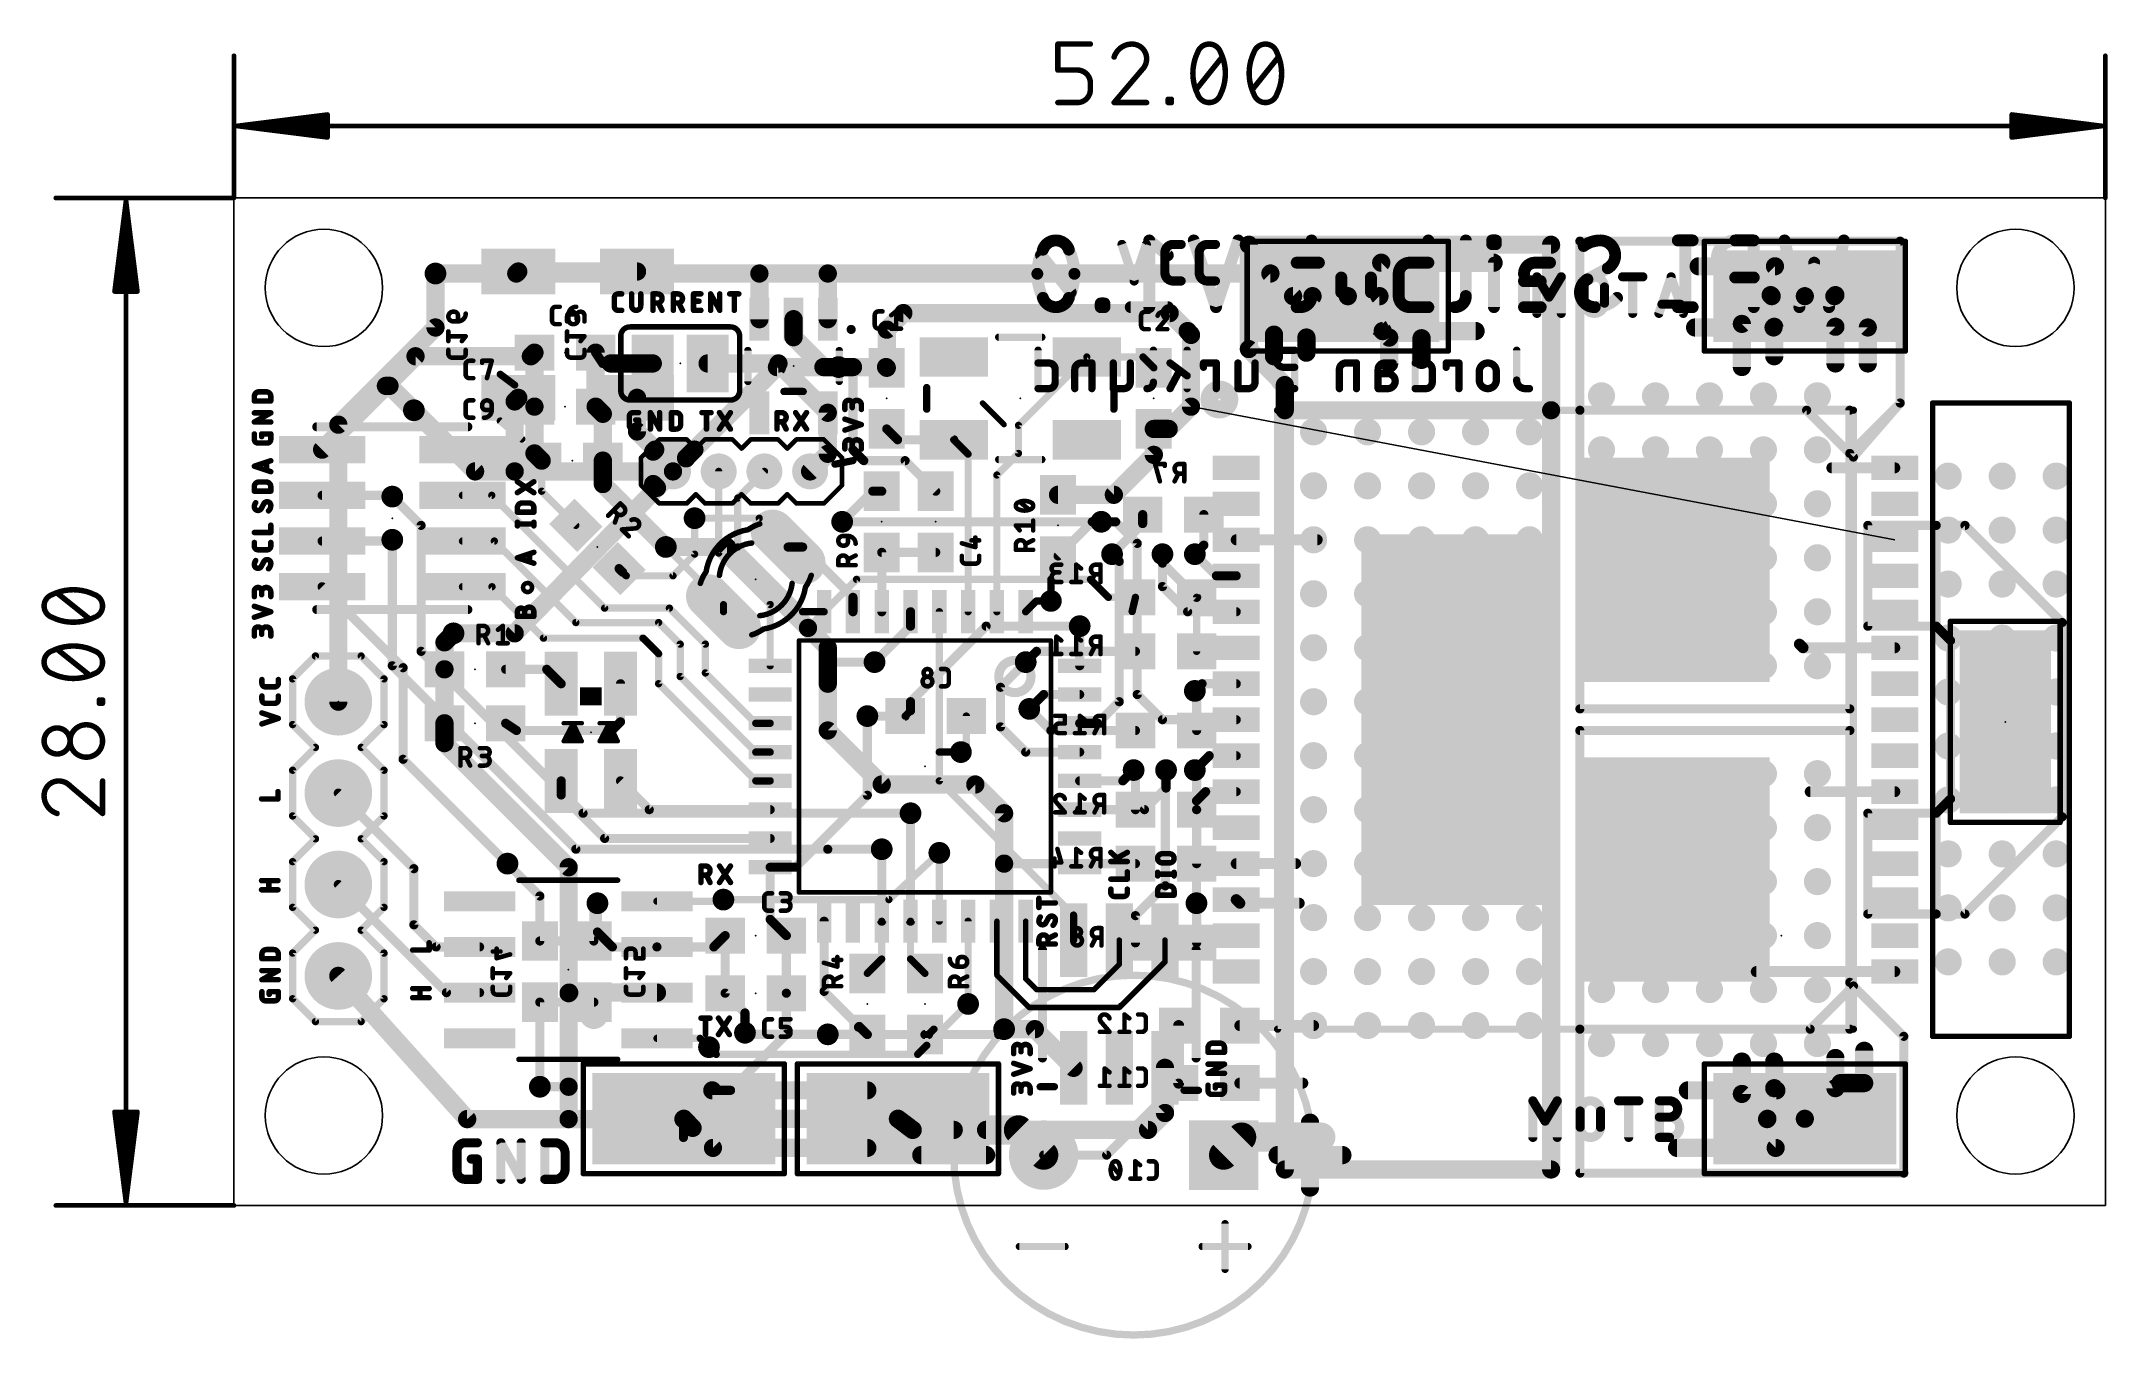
# Model space of a CAD drawing. Extents: x -5.4 to 52.1, y -3.7 to 32.4.
import ezdxf

# ---------------------------------------------------------------- set-up
doc = ezdxf.new("R2010")
doc.units = 0
for name, color, linetype in [('1', 14, 'CONTINUOUS'), ('16', 174, 'CONTINUOUS'), ('17', 94, 'CONTINUOUS'), ('18', 94, 'CONTINUOUS'), ('19', 54, 'CONTINUOUS'), ('20', 30, 'CONTINUOUS'), ('21', 250, 'CONTINUOUS'), ('22', 250, 'CONTINUOUS'), ('23', 178, 'CONTINUOUS'), ('25', 250, 'CONTINUOUS'), ('47', 250, 'CONTINUOUS')]:
    doc.layers.add(name, color=color, linetype=linetype)

# ---------------------------------------------------------------- blocks, each defined once
blk = doc.blocks.new('RECT')
blk.add_solid([(-0.5, -0.5), (0.5, -0.5), (-0.5, 0.5), (0.5, 0.5)])
blk = doc.blocks.new('SQUAREP')
blk.add_solid([(-0.5, -0.5), (0.5, -0.5), (-0.5, 0.5), (0.5, 0.5)])
blk = doc.blocks.new('ROUNDP')
at = {"const_width": 0.5}
blk.add_lwpolyline([(0, -0.25, 1), (0, 0.25, 1), (0, -0.25)], format="xyb", dxfattribs=at)
blk = doc.blocks.new('LONGP100')
at = {"const_width": 1}
blk.add_lwpolyline([(-0.5, 0), (0.5, 0)], dxfattribs=at)
at = {"const_width": 0.5}
for points in [[(-0.5, 0.25, 1), (-0.5, -0.25)], [(0.5, -0.25, 1), (0.5, 0.25)]]:
    blk.add_lwpolyline(points, format="xyb", dxfattribs=at)
blk = doc.blocks.new('ROUNDV')
at = {"const_width": 0.5}
blk.add_lwpolyline([(0, -0.25, 1), (0, 0.25, 1), (0, -0.25)], format="xyb", dxfattribs=at)

msp = doc.modelspace()

# ---------------------------------------------------------------- linework, layer by layer
at = {"layer": '1'}
for points, const_width in [([(36.6, 26.7), (28.2, 26.7)], 0.5044), ([(28.2, 26.7), (28.2, 23.8)], 0.5044), ([(30.95, 25.27), (31.88, 26.2)], 0.508), ([(31.88, 26.2), (35, 26.2)], 0.508), ([(36.6, 22.1), (36.6, 26.7)], 0.5044), ([(37.4, 22.1), (37.4, 26.8)], 0.254), ([(37.4, 26.8), (46.3, 26.8)], 0.254), ([(46.3, 26.8), (46.3, 22.3)], 0.254), ([(5.6, 25.9), (14.6, 25.9)], 0.508), ([(14.6, 25.9), (16.5, 25.9)], 0.508), ([(14.6, 24.6301), (14.6, 25.9)], 0.508), ([(16.5, 24.6301), (16.5, 25.9)], 0.508), ([(16.5, 25.9), (28.8, 25.9)], 0.508), ([(28.8, 25.9), (29.43, 25.27)], 0.508), ([(42.82, 26.1), (40.7, 26.1)], 0.5044), ([(43.65, 25.27), (42.82, 26.1)], 0.5044), ([(29.97, 25.27), (28.9, 24.2)], 0.508), ([(30.95, 25.27), (29.43, 25.27)], 0.508), ([(30.95, 25.27), (29.8, 24.12)], 0.508), ([(30.95, 25.27), (29.97, 25.27)], 0.508), ([(30.95, 25.27), (32.1, 24.12)], 0.508), ([(30.95, 25.27), (31.83, 25.27)], 0.508), ([(30.95, 25.27), (31.82, 24.4)], 0.508), ([(30.95, 25.27), (31.92, 24.3)], 0.508), ([(30.9199, 25.3001), (30.95, 25.27)], 0.1524), ([(31.83, 25.27), (33, 24.1)], 0.508), ([(42.7, 25.3), (41.9, 24.5)], 0.5044), ([(42.73, 25.27), (42.7, 25.3)], 0.5044), ([(43.65, 25.27), (42.73, 25.27)], 0.5044), ([(43.65, 25.27), (42.78, 24.4)], 0.5044), ([(43.65, 25.27), (42.8, 24.42)], 0.5044), ([(43.65, 25.27), (44.5, 24.42)], 0.5044), ([(43.65, 25.27), (44.47, 25.27)], 0.5044), ([(44.47, 25.27), (44.5, 25.3)], 0.5044), ([(44.5, 25.3), (45.4, 24.4)], 0.5044), ([(15.55, 24.6301), (15.55, 24.1304)], 0.508), ([(18.14, 24.34), (18.6, 24.8)], 0.508), ([(18.6, 24.8), (26, 24.8)], 0.508), ([(26, 24.8), (26.5, 24.3)], 0.508), ([(41.9, 24.5), (41.9, 23.3)], 0.5044), ([(15.55, 24.1304), (16.3804, 23.3)], 0.508), ([(18.14, 23.28), (18.14, 24.34)], 0.508), ([(26.5936, 24.1936), (26.5, 24.3)], 0.508), ([(26.5936, 22.2), (26.5936, 24.1936)], 0.508), ([(28.9, 24.2), (28.9, 23.6)], 0.508), ([(29.8, 24.12), (29.8, 23.7)], 0.508), ([(31.92, 24.3), (34.5, 24.3)], 0.508), ([(32.1, 24.12), (32.1, 23.4)], 0.508), ([(33, 24.1), (33, 23.5)], 0.508), ([(42.78, 24.4), (40.6, 24.4)], 0.5044), ([(42.8, 24.42), (42.8, 23.6)], 0.5044), ([(44.5, 24.42), (44.5, 23.4)], 0.5044), ([(45.4, 24.4), (45.4, 23.4)], 0.5044), ([(4.2225, 22.7775), (5.045, 23.6)], 0.508), ([(5.045, 23.6), (8.25, 23.6)], 0.508), ([(8.25, 23.6), (8.35, 23.7)], 0.508), ([(8.35, 23.7), (8.35, 22.2)], 0.508), ([(10.05, 23.7), (10.05, 22.2)], 0.508), ([(10.05, 23.7), (10.25, 23.4)], 0.254), ([(11.1, 23.4), (10.47, 23.4)], 0.508), ([(11.638, 23.4), (11.1, 23.4)], 0.508), ([(13.162, 23.4), (15.1299, 23.4)], 0.508), ([(15.1299, 23.4), (16.5, 22.0299)], 0.508), ([(16.3804, 23.3), (16.8, 23.3)], 0.508), ([(16.8, 23.3), (17.2, 23.3)], 0.508), ([(17.2, 23.3), (18.12, 23.3)], 0.508), ([(18.12, 23.3), (18.14, 23.28)], 0.508), ([(23.7, 23.58), (21.8, 21.68)], 0.2), ([(25.26, 23.58), (23.7, 23.58)], 0.2032), ([(25.56, 23.28), (25.26, 23.58)], 0.2032), ([(28.2, 23.8), (29.2, 22.8)], 0.5044), ([(2.45, 21.005), (4.2225, 22.7775)], 0.508), ([(4.3225, 22.7775), (4.2225, 22.7775)], 0.508), ([(5, 22.1), (4.3225, 22.7775)], 0.508), ([(10.25, 23.4), (11.1, 23.4)], 0.254), ([(17.2, 21), (17.2, 23.3)], 0.254), ([(29.2, 22.8), (29.2, 22.1)], 0.5044), ([(8.35, 22.2), (8.35, 20.9)], 0.508), ([(10.25, 22), (10.05, 22.2)], 0.508), ([(25.9736, 21.58), (26.5936, 22.2)], 0.508), ([(46.3, 22.3), (45, 20.8)], 0.254), ([(10.25, 20.7), (10.25, 22)], 0.508), ([(16.5, 20.89), (16.5, 22.0299)], 0.508), ([(25.56, 21.58), (25.9736, 21.58)], 0.508), ([(25.56, 21.58), (25.56, 20.86)], 0.508), ([(29.2, 22.1), (36.6, 22.1)], 0.5044), ([(36.6, 22.1), (29.2, 22.1)], 0.5044), ([(29.2, 22.1), (29.2, 1)], 0.5044), ([(36.6, 1), (36.6, 22.1)], 0.5044), ([(43.7, 22.1), (37.4, 22.1)], 0.254), ([(44.9, 22.1), (37.4, 22.1)], 0.254), ([(37.4, 22.1), (37.4, 13.8)], 0.254), ([(45, 20.8), (43.7, 22.1)], 0.254), ([(44.9, 13.8), (44.9, 22.1)], 0.254), ([(47.2, 18.9), (47.2, 22.3)], 0.1524), ([(47.2, 22.3), (51, 22.3)], 0.1524), ([(51, 22.3), (51, 4.7)], 0.1524), ([(18.14, 21.58), (18.44, 21.28)], 0.254), ([(18.44, 21.28), (20, 21.28)], 0.254), ([(20, 21.28), (20.4, 20.88)], 0.2), ([(21.8, 21.68), (21.8, 20.9)], 0.2), ([(25.56, 21.58), (25.7, 21.52)], 0.254), ([(8.35, 20.9), (8.55, 20.7)], 0.508), ([(8.55, 20.7), (8.55, 19.85)], 0.2032), ([(10.25, 20.7), (10.25, 20.05)], 0.508), ([(16.01, 20.4), (16.5, 20.89)], 0.508), ([(17.5, 20.7), (17.2, 21)], 0.254), ([(18.65, 20.7), (17.5, 20.7)], 0.254), ([(19.5, 19.85), (18.65, 20.7)], 0.254), ([(20.4, 20.88), (20.4, 16.5)], 0.2), ([(21.8, 20.9), (21.2, 20.3)], 0.2), ([(25.56, 20.86), (24.45, 19.75)], 0.508), ([(12, 18.3), (10.25, 20.05)], 0.508), ([(13.47, 18.13), (13.47, 20.4)], 0.2032), ([(14, 19.66), (14.74, 20.4)], 0.2032), ([(21.2, 20.3), (21.2, 16.5)], 0.2), ([(46.15, 20.5), (44.4, 20.5)], 0.3048), ([(2.45, 19.735), (4.365, 19.735)], 0.254), ([(4.365, 19.735), (4.4, 19.7)], 0.254), ([(6.35, 19.735), (7.165, 19.735)], 0.2032), ([(7.165, 19.735), (10.3, 16.6)], 0.2032), ([(8.55, 19.85), (9.499, 18.901)], 0.2032), ([(14, 18.3), (14, 19.66)], 0.2032), ([(16.9, 19), (17.75, 19.85)], 0.254), ([(17.75, 19.85), (18, 19.85)], 0.254), ([(24.45, 19.75), (22.9, 19.75)], 0.508), ([(12.8, 18.1), (12.8, 19.1)], 0.2), ([(23.85, 19), (22.9, 18.05)], 0.254), ([(24.1, 19), (23.85, 19)], 0.254), ([(24.1, 19), (24.5, 19)], 0.254), ([(24.5, 19), (25.1, 18.4)], 0.254), ([(45.4, 16.1), (45.4, 18.9)], 0.254), ([(45.4, 18.9), (47.3, 18.9)], 0.254), ([(47.2, 4.7), (47.2, 18.9)], 0.1524), ([(47.3, 18.9), (47.3, 16.1)], 0.254), ([(47.3, 16.1), (47.3, 18.9)], 0.254), ([(47.3, 18.9), (48.1, 18.9)], 0.254), ([(48.1, 18.9), (50.8, 16.2)], 0.254), ([(2.45, 18.465), (4.365, 18.465)], 0.254), ([(4.365, 18.465), (4.4, 18.5)], 0.254), ([(6.35, 18.465), (7.235, 18.465)], 0.2032), ([(7.235, 18.465), (9.5, 16.2)], 0.2032), ([(15.8, 16.5), (14, 18.3)], 0.2032), ([(15.398, 18.298), (15.802, 18.298)], 0.254), ([(15.802, 18.298), (17.2, 16.9)], 0.254), ([(25.1, 18.4), (25.1, 14.2)], 0.254), ([(27.85, 18.5), (30.1, 18.5)], 0.3048), ([(10.701, 17.699), (10.8, 17.6)], 0.254), ([(12.2, 17.5), (12.8, 18.1)], 0.2), ([(14.9, 16.7), (13.47, 18.13)], 0.2032), ([(18, 18.15), (19.5, 18.15)], 0.254), ([(18, 18.15), (18, 16.5)], 0.254), ([(24.4, 18.1), (24.6, 17.9)], 0.254), ([(24.6, 17.9), (24.6, 14)], 0.254), ([(25.8, 18.1), (25.8, 17.2)], 0.254), ([(27.3, 17.5), (26.7, 18.1)], 0.254), ([(2.45, 17.195), (4.7, 14.945)], 0.254), ([(6.35, 17.195), (7.1711, 17.195)], 0.2032), ([(7.1711, 17.195), (8.6, 15.7661)], 0.2032), ([(10.8, 17.6), (10.9, 17.5)], 0.2032), ([(10.9, 17.5), (12.2, 17.5)], 0.2), ([(25.8, 17.2), (26.5, 16.5)], 0.254), ([(27.85, 17.5), (27.3, 17.5)], 0.254), ([(10.3, 16.6), (12.1, 16.6)], 0.2032), ([(12.1, 16.6), (13.1, 15.6)], 0.2032), ([(14.9, 15), (14.9, 16.7)], 0.2032), ([(17.2, 16.9), (17.2, 16.5)], 0.254), ([(22, 16.5), (22.3, 16.8)], 0.2032), ([(22.3, 16.8), (22.7, 16.8)], 0.2032), ([(5.85, 15.65), (6.1, 15.9)], 0.508), ([(9.5, 16.2), (11.8, 16.2)], 0.2032), ([(11.8, 16.2), (12.4, 15.6)], 0.2032), ([(16.4, 16.5), (15.8, 16.5)], 0.2032), ([(18.8, 16.1), (17.8, 15.1)], 0.254), ([(18.8, 16.5), (18.8, 16.1)], 0.254), ([(19.6, 16.5), (19.6, 12.6)], 0.2032), ([(23.5, 16.1), (23.5, 15)], 0.254), ([(26.5, 16.5), (27.85, 16.5)], 0.254), ([(47.3, 16.1), (45.4, 16.1)], 0.254), ([(47.7, 15.7), (47.3, 16.1)], 0.254), ([(50.8, 16.2), (50.8, 10.8)], 0.254), ([(5.85, 14.9), (5.85, 15.65)], 0.508), ([(8.6, 15.7661), (11.3661, 15.7661)], 0.2032), ([(11.8, 15.3322), (11.3661, 15.7661)], 0.2032), ([(12.4, 15.6), (12.4, 14.7)], 0.2032), ([(13.1, 15.6), (13.1, 14.8)], 0.2032), ([(43.6, 15.5), (43.5, 15.6)], 0.3048), ([(46.15, 15.5), (43.6, 15.5)], 0.3048), ([(47.7, 11.3), (47.7, 15.7)], 0.254), ([(4.7, 14.945), (4.7, 12.4)], 0.254), ([(5.85, 13.4), (5.85, 14.9)], 0.508), ([(7.55, 14.9), (8.691, 14.9)], 0.254), ([(8.691, 14.9), (9.092, 14.499)], 0.254), ([(11.8, 14.5), (11.8, 15.3322)], 0.2032), ([(22, 15.1), (21.3, 14.4)], 0.254), ([(10.742, 14.499), (10.742, 13.442)], 0.254), ([(14.5, 11.8), (11.8, 14.5)], 0.2032), ([(14.5, 12.6), (12.4, 14.7)], 0.2032), ([(13.1, 14.8), (14.5, 13.4)], 0.2032), ([(21.3, 14.4), (21.3, 13.3)], 0.254), ([(26.7, 14.3), (26.9, 14.5)], 0.254), ([(26.9, 14.5), (27.85, 14.5)], 0.254), ([(22.1, 13.8), (22.5, 14.2)], 0.254), ([(22.5, 14.2), (23.5, 14.2)], 0.254), ([(24.6, 14), (24, 13.4)], 0.254), ([(25.1, 14.2), (25.8, 13.5)], 0.254), ([(37.4, 13.8), (44.9, 13.8)], 0.254), ([(5.85, 13.4), (5.85, 12.85)], 0.508), ([(7.55, 13.4), (7.85, 13.2)], 0.254), ([(7.85, 13.2), (10.5, 13.2)], 0.254), ([(10.5, 13.2), (10.742, 13.442)], 0.254), ([(14.9, 13.4), (14.5, 13.4)], 0.2032), ([(17.6, 13.6), (17.6, 11.4)], 0.254), ([(21.3, 13.3), (22, 12.6)], 0.254), ([(24, 13.4), (23.5, 13.4)], 0.254), ([(25.8, 13.5), (27.85, 13.5)], 0.254), ([(37.4, 13.2), (37.4, 4.9)], 0.254), ([(44.9, 13.2), (37.4, 13.2)], 0.254), ([(44.9, 4.9), (44.9, 13.2)], 0.254), ([(5.85, 12.85), (9.3, 9.4)], 0.508), ([(14.9, 12.6), (14.5, 12.6)], 0.2032), ([(19.6, 12.6), (19.6, 11.8)], 0.2032), ([(20.2, 12.6), (19.6, 12.6)], 0.2032), ([(22, 12.6), (23.5, 12.6)], 0.254), ([(4.7, 12.4), (7.6, 9.5)], 0.254), ([(25, 12.1), (24.7, 11.8)], 0.254), ([(25.9, 12.1), (25.9, 11.6)], 0.254), ([(26.7, 12.1), (27.1, 12.5)], 0.254), ([(27.1, 12.5), (27.85, 12.5)], 0.254), ([(5, 9.36), (2.9, 11.46)], 0.254), ([(9.092, 11.408), (9.092, 11.799)], 0.254), ([(10.3, 10.2), (9.092, 11.408)], 0.254), ([(10.742, 11.799), (11.541, 11)], 0.254), ([(14.9, 11.8), (14.5, 11.8)], 0.2032), ([(15.6, 9.4), (17.6, 11.4)], 0.254), ([(19.6, 11.8), (23.33, 8.07)], 0.2032), ([(24.7, 11.8), (23.5, 11.8)], 0.254), ([(25.9, 11.6), (25.3, 11)], 0.254), ([(26.7456, 11.2456), (27, 11.5)], 0.254), ([(27, 11.5), (27.85, 11.5)], 0.254), ([(46.15, 11.5), (43.8, 11.5)], 0.3048), ([(11.541, 11), (14.9, 11)], 0.254), ([(18.8, 10.9), (18.8, 7.9)], 0.254), ([(25.3, 11), (23.5, 11)], 0.254), ([(26.7456, 8.4), (26.7456, 11.2456)], 0.254), ([(45.4, 10.9), (45.4, 8.1)], 0.254), ([(47.3, 10.9), (45.4, 10.9)], 0.254), ([(47.3, 10.9), (47.7, 11.3)], 0.254), ([(47.3, 8.1), (47.3, 10.9)], 0.254), ([(47.3, 8.1), (47.3, 10.9)], 0.254), ([(50.8, 10.8), (48.1, 8.1)], 0.254), ([(14.9, 10.2), (10.3, 10.2)], 0.254), ([(18, 9.9), (18, 7.9)], 0.254), ([(19.6, 9.8), (19.6, 7.9)], 0.2), ([(5, 7.8), (5, 9.36)], 0.254), ([(9.3, 9.4), (9.3, 5.9)], 0.508), ([(14.9, 7.95), (14.9, 9.4)], 0.254), ([(14.9, 9.4), (15.6, 9.4)], 0.254), ([(27.85, 9.5), (29.5, 9.5)], 0.3048), ([(5.905, 5.915), (2.9, 8.92)], 0.254), ([(27.85, 8.5), (27.95, 8.4)], 0.3048), ([(10.1, 8.4), (10.1, 7.6)], 0.254), ([(11.7538, 8.455), (13.545, 8.455)], 0.2), ([(13.545, 8.455), (13.6, 8.5)], 0.2), ([(15.35, 7.5), (14.9, 7.95)], 0.254), ([(23.33, 8.07), (23.33, 7.375)], 0.2032), ([(27.95, 8.4), (29.6, 8.4)], 0.3048), ([(45.4, 8.1), (47.3, 8.1)], 0.254), ([(48.1, 8.1), (47.3, 8.1)], 0.254), ([(5.615, 7.185), (5, 7.8)], 0.254), ([(10.1, 7.6), (10.515, 7.185)], 0.254), ([(13.335, 7.185), (13.65, 7.5)], 0.254), ([(13.65, 7.5), (13.65, 5.9)], 0.254), ([(15.35, 7.5), (15.35, 5.9)], 0.254), ([(16.4, 5.95), (16.4, 7.9)], 0.254), ([(18, 6.85), (18, 7.9)], 0.2), ([(18.8, 6.85), (18.8, 7.9)], 0.2), ([(20.4, 5.6), (20.4, 7.9)], 0.2), ([(21.2, 7.9), (21.2, 6.4)], 0.1524), ([(22, 7.9), (22, 6.3)], 0.1524), ([(6.8262, 7.185), (5.615, 7.185)], 0.254), ([(10.515, 7.185), (11.7538, 7.185)], 0.254), ([(11.7538, 7.185), (13.335, 7.185)], 0.254), ([(17.6, 6.45), (18, 6.85)], 0.2), ([(19.2, 6.45), (18.8, 6.85)], 0.2), ([(24.6, 6.7), (24.6, 7.375)], 0.1524), ([(25.87, 6.77), (25.87, 7.375)], 0.1524), ([(2.9, 6.38), (6.48, 2.4)], 0.508), ([(21.2, 6.4), (22.1, 5.5)], 0.1524), ([(22, 6.3), (22.3, 6)], 0.1524), ([(23.9, 6), (24.6, 6.7)], 0.1524), ([(24.6, 5.5), (25.87, 6.77)], 0.1524), ([(46.15, 6.5), (42.3, 6.5)], 0.3048), ([(6.8262, 5.915), (5.905, 5.915)], 0.254), ([(9.315, 5.915), (9.3, 5.9)], 0.508), ([(9.3, 5.9), (9.3, 3.3)], 0.508), ([(11.7538, 5.915), (9.315, 5.915)], 0.508), ([(13.65, 5.9), (14.2, 5.35)], 0.254), ([(15.35, 5.9), (15.35, 4.76)], 0.254), ([(17.375, 4.975), (16.4, 5.95)], 0.254), ([(22.3, 6), (23.9, 6)], 0.1524), ([(45, 6.1), (43.8, 4.9)], 0.254), ([(46.4, 4.7), (45, 6.1)], 0.254), ([(14.2, 5.35), (14.2, 4.8)], 0.254), ([(22.1, 5.5), (24.6, 5.5)], 0.1524), ([(11.7538, 4.645), (12.955, 4.645)], 0.2), ([(15.35, 4.76), (12.745, 2.155)], 0.254), ([(12.955, 4.645), (13.2, 4.4)], 0.2), ([(16.5, 4.756), (17.594, 4.756)], 0.254), ([(17.3544, 4.9544), (17.375, 4.975)], 0.254), ([(17.6, 4.75), (17.375, 4.975)], 0.254), ([(17.594, 4.756), (17.6, 4.75)], 0.254), ([(17.6, 4.75), (19.3, 4.75)], 0.254), ([(19.2, 4.75), (21.25, 4.75)], 0.254), ([(19.3, 4.75), (19.2, 4.75)], 0.2), ([(19.45, 4.9), (19.3, 4.75)], 0.2032), ([(21.25, 4.75), (21.4, 4.9)], 0.254), ([(21.4, 4.9), (22.255, 4.9)], 0.508), ([(22.255, 4.9), (23.33, 3.825)], 0.508), ([(43.8, 4.9), (37.4, 4.9)], 0.254), ([(37.4, 4.9), (37.4, 0.9)], 0.254), ([(37.4, 4.9), (44.9, 4.9)], 0.254), ([(46.4, 0.9), (46.4, 4.7)], 0.254), ([(51, 4.7), (47.2, 4.7)], 0.1524), ([(25.87, 3.825), (25.87, 2.57)], 0.508), ([(41.9, 3.1), (41.9, 4)], 0.5044), ([(42.8, 3.26), (42.8, 4)], 0.5044), ([(44.5, 3.26), (44.5, 4.1)], 0.5044), ([(45.3, 3.4), (45.3, 4.3)], 0.5044), ([(9.3, 3.3), (9.3, 2.4)], 0.508), ([(12.745, 2.155), (13.29, 3.2)], 0.5044), ([(13.29, 3.2), (17.6, 3.2)], 0.5044), ([(42.86, 3.2), (40.4, 3.2)], 0.5044), ([(43.65, 2.41), (42.8, 3.26)], 0.5044), ([(43.65, 2.41), (42.86, 3.2)], 0.5044), ([(43.65, 2.41), (44.64, 3.4)], 0.5044), ([(43.65, 2.41), (44.5, 3.26)], 0.5044), ([(44.64, 3.4), (45.3, 3.4)], 0.5044), ([(8.5, 3.3), (9.3, 3.3)], 0.254), ([(13.8, 3.2), (13.29, 3.2)], 0.254), ([(42.6, 2.4), (41.9, 3.1)], 0.5044), ([(6.48, 2.4), (9.3, 2.4)], 0.508), ([(9.3, 2.4), (12.49, 2.4)], 0.508), ([(12.49, 2.4), (12.5, 2.41)], 0.508), ([(12.5, 2.41), (18.45, 2.41)], 0.5044), ([(12.5, 2.41), (13.31, 1.6)], 0.5044), ([(12.5, 2.41), (12.745, 2.155)], 0.5044), ([(12.49, 1.89), (12.49, 2.4)], 0.254), ([(18.86, 2.1), (18.45, 2.41)], 0.508), ([(20, 2.1), (18.86, 2.1)], 0.508), ([(20.9, 2.1), (20, 2.1)], 0.8128), ([(21.8, 2.1), (20.9, 2.1)], 0.8128), ([(25.4, 2.1), (20.9, 2.1)], 0.508), ([(22.5, 1.4), (21.8, 2.1)], 0.8128), ([(25.87, 2.57), (25.4, 2.1)], 0.508), ([(27.5, 1.4), (28, 1.9)], 0.8128), ([(28, 1.9), (30.2, 1.9)], 0.8128), ([(42.61, 2.41), (42.6, 2.4)], 0.5044), ([(43.65, 2.41), (42.61, 2.41)], 0.5044), ([(43.65, 2.41), (42.84, 1.6)], 0.5044), ([(13.31, 1.6), (17.6, 1.6)], 0.5044), ([(42.84, 1.6), (40.1, 1.6)], 0.5044), ([(29.2, 1), (36.6, 1)], 0.5044), ([(37.4, 0.9), (46.4, 0.9)], 0.254)]:
    msp.add_lwpolyline(points, dxfattribs=dict(at, const_width=const_width))
for points, const_width in [([(28.2, 26.8261, 1), (28.2, 26.5739)], 0.2522), ([(28.3261, 26.7, 1), (28.0739, 26.7)], 0.2522), ([(31.88, 26.327, 1), (31.88, 26.073)], 0.254), ([(31.9698, 26.1102, 1), (31.7902, 26.2898)], 0.254), ([(35, 26.073, 1), (35, 26.327)], 0.254), ([(36.7261, 26.7, 1), (36.4739, 26.7)], 0.2522), ([(36.6, 26.5739, 1), (36.6, 26.8261)], 0.2522), ([(37.4635, 26.8, 1), (37.3365, 26.8)], 0.127), ([(37.4, 26.8635, 1), (37.4, 26.7365)], 0.127), ([(46.3635, 26.8, 1), (46.2365, 26.8)], 0.127), ([(46.3, 26.7365, 1), (46.3, 26.8635)], 0.127), ([(5.6, 26.027, 1), (5.6, 25.773)], 0.254), ([(14.6, 26.027, 1), (14.6, 25.773)], 0.254), ([(14.727, 25.9, 1), (14.473, 25.9)], 0.254), ([(14.6, 25.773, 1), (14.6, 26.027)], 0.254), ([(16.627, 25.9, 1), (16.373, 25.9)], 0.254), ([(16.5, 26.027, 1), (16.5, 25.773)], 0.254), ([(16.5, 25.773, 1), (16.5, 26.027)], 0.254), ([(28.8898, 25.9898, 1), (28.7102, 25.8102)], 0.254), ([(28.8, 25.773, 1), (28.8, 26.027)], 0.254), ([(40.7, 26.2261, 1), (40.7, 25.9739)], 0.2522), ([(42.9092, 26.1892, 1), (42.7308, 26.0108)], 0.2522), ([(42.82, 25.9739, 1), (42.82, 26.2261)], 0.2522), ([(29.43, 25.397, 1), (29.43, 25.143)], 0.254), ([(29.3402, 25.1802, 1), (29.5198, 25.3598)], 0.254), ([(29.97, 25.397, 1), (29.97, 25.143)], 0.254), ([(30.0598, 25.1802, 1), (29.8802, 25.3598)], 0.254), ([(31.0398, 25.3598, 1), (30.8602, 25.1802)], 0.254), ([(30.95, 25.397, 1), (30.95, 25.143)], 0.254), ([(31.0398, 25.3598, 1), (30.8602, 25.1802)], 0.254), ([(31.0398, 25.3598, 1), (30.8602, 25.1802)], 0.254), ([(30.8602, 25.3598, 1), (31.0398, 25.1802)], 0.254), ([(31.0398, 25.1802, 1), (30.8602, 25.3598)], 0.254), ([(30.95, 25.143, 1), (30.95, 25.397)], 0.254), ([(30.95, 25.143, 1), (30.95, 25.397)], 0.254), ([(30.9468, 25.327, 1), (30.893, 25.2732)], 0.0762), ([(30.9231, 25.2431, 1), (30.9769, 25.2969)], 0.0762), ([(31.9198, 25.3598, 1), (31.7402, 25.1802)], 0.254), ([(31.83, 25.143, 1), (31.83, 25.397)], 0.254), ([(42.7892, 25.3892, 1), (42.6108, 25.2108)], 0.2522), ([(42.73, 25.3961, 1), (42.73, 25.1439)], 0.2522), ([(42.7892, 25.2108, 1), (42.6108, 25.3892)], 0.2522), ([(42.6408, 25.1808, 1), (42.8192, 25.3592)], 0.2522), ([(43.7392, 25.3592, 1), (43.5608, 25.1808)], 0.2522), ([(43.65, 25.3961, 1), (43.65, 25.1439)], 0.2522), ([(43.7392, 25.1808, 1), (43.5608, 25.3592)], 0.2522), ([(43.7392, 25.1808, 1), (43.5608, 25.3592)], 0.2522), ([(43.5608, 25.1808, 1), (43.7392, 25.3592)], 0.2522), ([(43.65, 25.1439, 1), (43.65, 25.3961)], 0.2522), ([(44.3808, 25.3592, 1), (44.5592, 25.1808)], 0.2522), ([(44.5892, 25.3892, 1), (44.4108, 25.2108)], 0.2522), ([(44.5892, 25.2108, 1), (44.4108, 25.3892)], 0.2522), ([(44.47, 25.1439, 1), (44.47, 25.3961)], 0.2522), ([(14.473, 24.6301, 1), (14.727, 24.6301)], 0.254), ([(15.677, 24.6301, 1), (15.423, 24.6301)], 0.254), ([(16.373, 24.6301, 1), (16.627, 24.6301)], 0.254), ([(18.6, 24.927, 1), (18.6, 24.673)], 0.254), ([(18.6898, 24.7102, 1), (18.5102, 24.8898)], 0.254), ([(26.0898, 24.8898, 1), (25.9102, 24.7102)], 0.254), ([(26, 24.673, 1), (26, 24.927)], 0.254), ([(42.0261, 24.5, 1), (41.7739, 24.5)], 0.2522), ([(41.8108, 24.5892, 1), (41.9892, 24.4108)], 0.2522), ([(15.6398, 24.2202, 1), (15.4602, 24.0406)], 0.254), ([(15.423, 24.1304, 1), (15.677, 24.1304)], 0.254), ([(18.267, 24.34, 1), (18.013, 24.34)], 0.254), ([(18.0502, 24.4298, 1), (18.2298, 24.2502)], 0.254), ([(26.5954, 24.3839, 1), (26.4046, 24.2161)], 0.254), ([(26.4102, 24.2102, 1), (26.5898, 24.3898)], 0.254), ([(26.7206, 24.1936, 1), (26.4666, 24.1936)], 0.254), ([(26.4982, 24.1097, 1), (26.689, 24.2775)], 0.254), ([(29.027, 24.2, 1), (28.773, 24.2)], 0.254), ([(28.8102, 24.2898, 1), (28.9898, 24.1102)], 0.254), ([(29.927, 24.12, 1), (29.673, 24.12)], 0.254), ([(29.7102, 24.2098, 1), (29.8898, 24.0302)], 0.254), ([(31.7302, 24.3102, 1), (31.9098, 24.4898)], 0.254), ([(31.92, 24.427, 1), (31.92, 24.173)], 0.254), ([(31.8302, 24.2102, 1), (32.0098, 24.3898)], 0.254), ([(32.227, 24.12, 1), (31.973, 24.12)], 0.254), ([(32.0102, 24.0302, 1), (32.1898, 24.2098)], 0.254), ([(33.127, 24.1, 1), (32.873, 24.1)], 0.254), ([(32.9102, 24.0102, 1), (33.0898, 24.1898)], 0.254), ([(34.5, 24.173, 1), (34.5, 24.427)], 0.254), ([(40.6, 24.5261, 1), (40.6, 24.2739)], 0.2522), ([(42.6908, 24.4892, 1), (42.8692, 24.3108)], 0.2522), ([(42.9261, 24.42, 1), (42.6739, 24.42)], 0.2522), ([(42.7108, 24.5092, 1), (42.8892, 24.3308)], 0.2522), ([(42.78, 24.2739, 1), (42.78, 24.5261)], 0.2522), ([(44.6261, 24.42, 1), (44.3739, 24.42)], 0.2522), ([(44.4108, 24.3308, 1), (44.5892, 24.5092)], 0.2522), ([(45.5261, 24.4, 1), (45.2739, 24.4)], 0.2522), ([(45.3108, 24.3108, 1), (45.4892, 24.4892)], 0.2522), ([(5.045, 23.727, 1), (5.045, 23.473)], 0.254), ([(5.1348, 23.5102, 1), (4.9552, 23.6898)], 0.254), ([(8.1602, 23.6898, 1), (8.3398, 23.5102)], 0.254), ([(8.477, 23.7, 1), (8.223, 23.7)], 0.254), ([(8.25, 23.473, 1), (8.25, 23.727)], 0.254), ([(8.4398, 23.6102, 1), (8.2602, 23.7898)], 0.254), ([(10.177, 23.7, 1), (9.923, 23.7)], 0.254), ([(10.1028, 23.7352, 1), (9.9972, 23.6648)], 0.127), ([(10.47, 23.527, 1), (10.47, 23.273)], 0.254), ([(11.1, 23.527, 1), (11.1, 23.273)], 0.254), ([(11.1, 23.273, 1), (11.1, 23.527)], 0.254), ([(11.638, 23.273, 1), (11.638, 23.527)], 0.254), ([(13.162, 23.527, 1), (13.162, 23.273)], 0.254), ([(15.2197, 23.4898, 1), (15.0401, 23.3102)], 0.254), ([(15.1299, 23.273, 1), (15.1299, 23.527)], 0.254), ([(16.3804, 23.427, 1), (16.3804, 23.173)], 0.254), ([(16.8, 23.427, 1), (16.8, 23.173)], 0.254), ([(16.8, 23.173, 1), (16.8, 23.427)], 0.254), ([(17.2, 23.427, 1), (17.2, 23.173)], 0.254), ([(17.2, 23.173, 1), (17.2, 23.427)], 0.254), ([(18.2098, 23.3898, 1), (18.0302, 23.2102)], 0.254), ([(18.12, 23.173, 1), (18.12, 23.427)], 0.254), ([(23.7, 23.6308, 1), (23.7, 23.5292)], 0.1016), ([(23.7354, 23.5446, 1), (23.6646, 23.6154)], 0.1), ([(25.2959, 23.6159, 1), (25.2241, 23.5441)], 0.1016), ([(25.26, 23.5292, 1), (25.26, 23.6308)], 0.1016), ([(28.2892, 23.8892, 1), (28.1108, 23.7108)], 0.2522), ([(28.0739, 23.8, 1), (28.3261, 23.8)], 0.2522), ([(28.773, 23.6, 1), (29.027, 23.6)], 0.254), ([(29.673, 23.7, 1), (29.927, 23.7)], 0.254), ([(32.873, 23.5, 1), (33.127, 23.5)], 0.254), ([(42.6739, 23.6, 1), (42.9261, 23.6)], 0.2522), ([(4.2225, 22.9045, 1), (4.2225, 22.6505)], 0.254), ([(4.1327, 22.8673, 1), (4.3123, 22.6877)], 0.254), ([(4.3123, 22.6877, 1), (4.1327, 22.8673)], 0.254), ([(4.4123, 22.8673, 1), (4.2327, 22.6877)], 0.254), ([(4.3225, 22.6505, 1), (4.3225, 22.9045)], 0.254), ([(10.25, 23.4635, 1), (10.25, 23.3365)], 0.127), ([(10.1972, 23.3648, 1), (10.3028, 23.4352)], 0.127), ([(11.1, 23.3365, 1), (11.1, 23.4635)], 0.127), ([(16.2906, 23.2102, 1), (16.4702, 23.3898)], 0.254), ([(17.2635, 23.3, 1), (17.1365, 23.3)], 0.127), ([(18.013, 23.28, 1), (18.267, 23.28)], 0.254), ([(18.0502, 23.1902, 1), (18.2298, 23.3698)], 0.254), ([(25.5241, 23.2441, 1), (25.5959, 23.3159)], 0.1016), ([(29.3261, 22.8, 1), (29.0739, 22.8)], 0.2522), ([(29.1108, 22.7108, 1), (29.2892, 22.8892)], 0.2522), ([(31.973, 23.4, 1), (32.227, 23.4)], 0.254), ([(41.7739, 23.3, 1), (42.0261, 23.3)], 0.2522), ([(44.3739, 23.4, 1), (44.6261, 23.4)], 0.2522), ([(45.2739, 23.4, 1), (45.5261, 23.4)], 0.2522), ([(8.477, 22.2, 1), (8.223, 22.2)], 0.254), ([(10.1398, 22.2898, 1), (9.9602, 22.1102)], 0.254), ([(26.6834, 22.1102, 1), (26.5038, 22.2898)], 0.254), ([(46.348, 22.2584, 1), (46.252, 22.3416)], 0.127), ([(4.9102, 22.0102, 1), (5.0898, 22.1898)], 0.254), ([(8.223, 22.2, 1), (8.477, 22.2)], 0.254), ([(9.923, 22.2, 1), (10.177, 22.2)], 0.254), ([(10.377, 22, 1), (10.123, 22)], 0.254), ([(10.1602, 21.9102, 1), (10.3398, 22.0898)], 0.254), ([(16.627, 22.0299, 1), (16.373, 22.0299)], 0.254), ([(16.4102, 21.9401, 1), (16.5898, 22.1197)], 0.254), ([(25.56, 21.707, 1), (25.56, 21.453)], 0.254), ([(25.687, 21.58, 1), (25.433, 21.58)], 0.254), ([(25.9736, 21.453, 1), (25.9736, 21.707)], 0.254), ([(26.4666, 22.2, 1), (26.7206, 22.2)], 0.254), ([(29.2, 22.2261, 1), (29.2, 21.9739)], 0.2522), ([(29.2, 22.2261, 1), (29.2, 21.9739)], 0.2522), ([(29.3261, 22.1, 1), (29.0739, 22.1)], 0.2522), ([(29.0739, 22.1, 1), (29.3261, 22.1)], 0.2522), ([(36.7261, 22.1, 1), (36.4739, 22.1)], 0.2522), ([(36.4739, 22.1, 1), (36.7261, 22.1)], 0.2522), ([(36.6, 21.9739, 1), (36.6, 22.2261)], 0.2522), ([(36.6, 21.9739, 1), (36.6, 22.2261)], 0.2522), ([(37.4, 22.1635, 1), (37.4, 22.0365)], 0.127), ([(37.4, 22.1635, 1), (37.4, 22.0365)], 0.127), ([(37.4635, 22.1, 1), (37.3365, 22.1)], 0.127), ([(37.3365, 22.1, 1), (37.4635, 22.1)], 0.127), ([(43.7449, 22.1449, 1), (43.6551, 22.0551)], 0.127), ([(43.7, 22.0365, 1), (43.7, 22.1635)], 0.127), ([(44.9635, 22.1, 1), (44.8365, 22.1)], 0.127), ([(44.9, 22.0365, 1), (44.9, 22.1635)], 0.127), ([(46.2365, 22.3, 1), (46.3635, 22.3)], 0.127), ([(47.2381, 22.3, 1), (47.1619, 22.3)], 0.0762), ([(47.2, 22.3381, 1), (47.2, 22.2619)], 0.0762), ([(51.0381, 22.3, 1), (50.9619, 22.3)], 0.0762), ([(51, 22.2619, 1), (51, 22.3381)], 0.0762), ([(18.1849, 21.6249, 1), (18.0951, 21.5351)], 0.127), ([(18.44, 21.3435, 1), (18.44, 21.2165)], 0.127), ([(18.3951, 21.2351, 1), (18.4849, 21.3249)], 0.127), ([(20.0354, 21.3154, 1), (19.9646, 21.2446)], 0.1), ([(20, 21.2165, 1), (20, 21.3435)], 0.127), ([(21.7646, 21.7154, 1), (21.8354, 21.6446)], 0.1), ([(21.85, 21.68, 1), (21.75, 21.68)], 0.1), ([(25.585, 21.6384, 1), (25.535, 21.5216)], 0.127), ([(25.675, 21.4616, 1), (25.725, 21.5784)], 0.127), ([(25.8838, 21.6698, 1), (26.0634, 21.4902)], 0.254), ([(2.3602, 21.0948, 1), (2.5398, 20.9152)], 0.254), ([(8.4398, 20.9898, 1), (8.2602, 20.8102)], 0.254), ([(8.223, 20.9, 1), (8.477, 20.9)], 0.254), ([(8.4602, 20.6102, 1), (8.6398, 20.7898)], 0.254), ([(8.6008, 20.7, 1), (8.4992, 20.7)], 0.1016), ([(10.377, 20.7, 1), (10.123, 20.7)], 0.254), ([(10.123, 20.7, 1), (10.377, 20.7)], 0.254), ([(16.373, 20.89, 1), (16.627, 20.89)], 0.254), ([(16.5898, 20.8002, 1), (16.4102, 20.9798)], 0.254), ([(17.2449, 21.0449, 1), (17.1551, 20.9551)], 0.127), ([(17.1365, 21, 1), (17.2635, 21)], 0.127), ([(17.5, 20.7635, 1), (17.5, 20.6365)], 0.127), ([(17.4551, 20.6551, 1), (17.5449, 20.7449)], 0.127), ([(18.6949, 20.7449, 1), (18.6051, 20.6551)], 0.127), ([(18.65, 20.6365, 1), (18.65, 20.7635)], 0.127), ([(20.45, 20.88, 1), (20.35, 20.88)], 0.1), ([(20.3646, 20.8446, 1), (20.4354, 20.9154)], 0.1), ([(21.75, 20.9, 1), (21.85, 20.9)], 0.1), ([(21.8354, 20.8646, 1), (21.7646, 20.9354)], 0.1), ([(25.433, 20.86, 1), (25.687, 20.86)], 0.254), ([(25.6498, 20.7702, 1), (25.4702, 20.9498)], 0.254), ([(44.952, 20.8416, 1), (45.048, 20.7584)], 0.127), ([(44.9551, 20.7551, 1), (45.0449, 20.8449)], 0.127), ([(10.3398, 20.1398, 1), (10.1602, 19.9602)], 0.254), ([(10.123, 20.05, 1), (10.377, 20.05)], 0.254), ([(13.5208, 20.4, 1), (13.4192, 20.4)], 0.1016), ([(14.7759, 20.3641, 1), (14.7041, 20.4359)], 0.1016), ([(15.9202, 20.4898, 1), (16.0998, 20.3102)], 0.254), ([(21.1646, 20.3354, 1), (21.2354, 20.2646)], 0.1), ([(21.25, 20.3, 1), (21.15, 20.3)], 0.1), ([(44.4, 20.5762, 1), (44.4, 20.4238)], 0.1524), ([(46.15, 20.4238, 1), (46.15, 20.5762)], 0.1524), ([(2.45, 19.7985, 1), (2.45, 19.6715)], 0.127), ([(4.4099, 19.7799, 1), (4.3201, 19.6901)], 0.127), ([(4.3551, 19.6551, 1), (4.4449, 19.7449)], 0.127), ([(4.365, 19.6715, 1), (4.365, 19.7985)], 0.127), ([(6.35, 19.7858, 1), (6.35, 19.6842)], 0.1016), ([(7.2009, 19.7709, 1), (7.1291, 19.6991)], 0.1016), ([(7.165, 19.6842, 1), (7.165, 19.7858)], 0.1016), ([(8.5859, 19.8859, 1), (8.5141, 19.8141)], 0.1016), ([(8.4992, 19.85, 1), (8.6008, 19.85)], 0.1016), ([(14.0508, 19.66, 1), (13.9492, 19.66)], 0.1016), ([(13.9641, 19.6959, 1), (14.0359, 19.6241)], 0.1016), ([(17.75, 19.9135, 1), (17.75, 19.7865)], 0.127), ([(17.7949, 19.8051, 1), (17.7051, 19.8949)], 0.127), ([(18, 19.7865, 1), (18, 19.9135)], 0.127), ([(19.4551, 19.8051, 1), (19.5449, 19.8949)], 0.127), ([(22.9, 19.877, 1), (22.9, 19.623)], 0.254), ([(24.3602, 19.8398, 1), (24.5398, 19.6602)], 0.254), ([(24.45, 19.623, 1), (24.45, 19.877)], 0.254), ([(9.463, 18.8651, 1), (9.5349, 18.937)], 0.1016), ([(12.85, 19.1, 1), (12.75, 19.1)], 0.1), ([(16.8551, 19.0449, 1), (16.9449, 18.9551)], 0.127), ([(23.85, 19.0635, 1), (23.85, 18.9365)], 0.127), ([(23.8949, 18.9551, 1), (23.8051, 19.0449)], 0.127), ([(24.1, 19.0635, 1), (24.1, 18.9365)], 0.127), ([(24.1, 18.9365, 1), (24.1, 19.0635)], 0.127), ([(24.5449, 19.0449, 1), (24.4551, 18.9551)], 0.127), ([(24.5, 18.9365, 1), (24.5, 19.0635)], 0.127), ([(45.4635, 18.9, 1), (45.3365, 18.9)], 0.127), ([(45.4, 18.9635, 1), (45.4, 18.8365)], 0.127), ([(47.2381, 18.9, 1), (47.1619, 18.9)], 0.0762), ([(47.3635, 18.9, 1), (47.2365, 18.9)], 0.127), ([(47.3635, 18.9, 1), (47.2365, 18.9)], 0.127), ([(47.3, 18.9635, 1), (47.3, 18.8365)], 0.127), ([(47.3, 18.8365, 1), (47.3, 18.9635)], 0.127), ([(48.1449, 18.9449, 1), (48.0551, 18.8551)], 0.127), ([(48.1, 18.8365, 1), (48.1, 18.9635)], 0.127), ([(2.45, 18.5285, 1), (2.45, 18.4015)], 0.127), ([(4.3201, 18.5099, 1), (4.4099, 18.4201)], 0.127), ([(4.4449, 18.4551, 1), (4.3551, 18.5449)], 0.127), ([(4.365, 18.4015, 1), (4.365, 18.5285)], 0.127), ([(6.35, 18.5158, 1), (6.35, 18.4142)], 0.1016), ([(7.2709, 18.5009, 1), (7.1991, 18.4291)], 0.1016), ([(7.235, 18.4142, 1), (7.235, 18.5158)], 0.1016), ([(11.9102, 18.2102, 1), (12.0898, 18.3898)], 0.254), ([(14.0359, 18.3359, 1), (13.9641, 18.2641)], 0.1016), ([(15.398, 18.3615, 1), (15.398, 18.2345)], 0.127), ([(15.8469, 18.3429, 1), (15.7571, 18.2531)], 0.127), ([(15.802, 18.2345, 1), (15.802, 18.3615)], 0.127), ([(25.1635, 18.4, 1), (25.0365, 18.4)], 0.127), ([(25.0551, 18.3551, 1), (25.1449, 18.4449)], 0.127), ([(27.85, 18.5762, 1), (27.85, 18.4238)], 0.1524), ([(30.1, 18.4238, 1), (30.1, 18.5762)], 0.1524), ([(47.1619, 18.9, 1), (47.2381, 18.9)], 0.0762), ([(10.7459, 17.7439, 1), (10.6561, 17.6541)], 0.127), ([(12.75, 18.1, 1), (12.85, 18.1)], 0.1), ([(12.8354, 18.0646, 1), (12.7646, 18.1354)], 0.1), ([(13.5059, 18.1659, 1), (13.4341, 18.0941)], 0.1016), ([(13.4192, 18.13, 1), (13.5208, 18.13)], 0.1016), ([(13.9492, 18.3, 1), (14.0508, 18.3)], 0.1016), ([(18, 18.2135, 1), (18, 18.0865)], 0.127), ([(18.0635, 18.15, 1), (17.9365, 18.15)], 0.127), ([(19.5, 18.0865, 1), (19.5, 18.2135)], 0.127), ([(22.8551, 18.0949, 1), (22.9449, 18.0051)], 0.127), ([(24.4449, 18.1449, 1), (24.3551, 18.0551)], 0.127), ([(24.6635, 17.9, 1), (24.5365, 17.9)], 0.127), ([(24.5551, 17.8551, 1), (24.6449, 17.9449)], 0.127), ([(25.8635, 18.1, 1), (25.7365, 18.1)], 0.127), ([(26.7449, 18.1449, 1), (26.6551, 18.0551)], 0.127), ([(2.4949, 17.2399, 1), (2.4051, 17.1501)], 0.127), ([(6.35, 17.2458, 1), (6.35, 17.1442)], 0.1016), ([(7.207, 17.2309, 1), (7.1352, 17.1591)], 0.1016), ([(7.1711, 17.1442, 1), (7.1711, 17.2458)], 0.1016), ([(10.7551, 17.5551, 1), (10.8449, 17.6449)], 0.127), ([(10.8359, 17.6359, 1), (10.7641, 17.5641)], 0.1016), ([(10.9, 17.55, 1), (10.9, 17.45)], 0.1), ([(10.8641, 17.4641, 1), (10.9359, 17.5359)], 0.1016), ([(12.1646, 17.5354, 1), (12.2354, 17.4646)], 0.1), ([(12.2, 17.45, 1), (12.2, 17.55)], 0.1), ([(25.8449, 17.2449, 1), (25.7551, 17.1551)], 0.127), ([(25.7365, 17.2, 1), (25.8635, 17.2)], 0.127), ([(27.3, 17.5635, 1), (27.3, 17.4365)], 0.127), ([(27.2551, 17.4551, 1), (27.3449, 17.5449)], 0.127), ([(27.85, 17.4365, 1), (27.85, 17.5635)], 0.127), ([(10.3, 16.6508, 1), (10.3, 16.5492)], 0.1016), ([(10.2641, 16.5641, 1), (10.3359, 16.6359)], 0.1016), ([(12.1359, 16.6359, 1), (12.0641, 16.5641)], 0.1016), ([(12.1, 16.5492, 1), (12.1, 16.6508)], 0.1016), ([(14.9508, 16.7, 1), (14.8492, 16.7)], 0.1016), ([(14.8641, 16.6641, 1), (14.9359, 16.7359)], 0.1016), ([(17.2635, 16.9, 1), (17.1365, 16.9)], 0.127), ([(17.1551, 16.8551, 1), (17.2449, 16.9449)], 0.127), ([(22.3, 16.8508, 1), (22.3, 16.7492)], 0.1016), ([(22.3359, 16.7641, 1), (22.2641, 16.8359)], 0.1016), ([(22.7, 16.7492, 1), (22.7, 16.8508)], 0.1016), ([(6.1898, 15.8102, 1), (6.0102, 15.9898)], 0.254), ([(9.5, 16.2508, 1), (9.5, 16.1492)], 0.1016), ([(9.4641, 16.1641, 1), (9.5359, 16.2359)], 0.1016), ([(11.8359, 16.2359, 1), (11.7641, 16.1641)], 0.1016), ([(11.8, 16.1492, 1), (11.8, 16.2508)], 0.1016), ([(15.8, 16.5508, 1), (15.8, 16.4492)], 0.1016), ([(15.7641, 16.4641, 1), (15.8359, 16.5359)], 0.1016), ([(16.4, 16.4492, 1), (16.4, 16.5508)], 0.1016), ([(17.1365, 16.5, 1), (17.2635, 16.5)], 0.127), ([(17.9365, 16.5, 1), (18.0635, 16.5)], 0.127), ([(18.8635, 16.5, 1), (18.7365, 16.5)], 0.127), ([(18.7365, 16.1, 1), (18.8635, 16.1)], 0.127), ([(18.8449, 16.0551, 1), (18.7551, 16.1449)], 0.127), ([(19.6508, 16.5, 1), (19.5492, 16.5)], 0.1016), ([(20.35, 16.5, 1), (20.45, 16.5)], 0.1), ([(21.15, 16.5, 1), (21.25, 16.5)], 0.1), ([(21.9641, 16.5359, 1), (22.0359, 16.4641)], 0.1016), ([(23.5635, 16.1, 1), (23.4365, 16.1)], 0.127), ([(26.5, 16.5635, 1), (26.5, 16.4365)], 0.127), ([(26.4551, 16.4551, 1), (26.5449, 16.5449)], 0.127), ([(27.85, 16.4365, 1), (27.85, 16.5635)], 0.127), ([(45.4, 16.1635, 1), (45.4, 16.0365)], 0.127), ([(45.3365, 16.1, 1), (45.4635, 16.1)], 0.127), ([(47.3449, 16.1449, 1), (47.2551, 16.0551)], 0.127), ([(47.2365, 16.1, 1), (47.3635, 16.1)], 0.127), ([(47.2365, 16.1, 1), (47.3635, 16.1)], 0.127), ([(47.3, 16.0365, 1), (47.3, 16.1635)], 0.127), ([(50.8635, 16.2, 1), (50.7365, 16.2)], 0.127), ([(50.7551, 16.1551, 1), (50.8449, 16.2449)], 0.127), ([(5.977, 15.65, 1), (5.723, 15.65)], 0.254), ([(5.7602, 15.7398, 1), (5.9398, 15.5602)], 0.254), ([(8.6, 15.8169, 1), (8.6, 15.7153)], 0.1016), ([(8.5641, 15.7302, 1), (8.6359, 15.802)], 0.1016), ([(11.402, 15.802, 1), (11.3302, 15.7302)], 0.1016), ([(11.3661, 15.7153, 1), (11.3661, 15.8169)], 0.1016), ([(12.4508, 15.6, 1), (12.3492, 15.6)], 0.1016), ([(12.3641, 15.5641, 1), (12.4359, 15.6359)], 0.1016), ([(13.1508, 15.6, 1), (13.0492, 15.6)], 0.1016), ([(13.0641, 15.5641, 1), (13.1359, 15.6359)], 0.1016), ([(43.5539, 15.6539, 1), (43.4461, 15.5461)], 0.1524), ([(43.6, 15.5762, 1), (43.6, 15.4238)], 0.1524), ([(43.5461, 15.4461, 1), (43.6539, 15.5539)], 0.1524), ([(46.15, 15.4238, 1), (46.15, 15.5762)], 0.1524), ([(47.7635, 15.7, 1), (47.6365, 15.7)], 0.127), ([(47.6551, 15.6551, 1), (47.7449, 15.7449)], 0.127), ([(4.7635, 14.945, 1), (4.6365, 14.945)], 0.127), ([(4.6551, 14.9001, 1), (4.7449, 14.9899)], 0.127), ([(5.977, 14.9, 1), (5.723, 14.9)], 0.254), ([(5.723, 14.9, 1), (5.977, 14.9)], 0.254), ([(7.55, 14.9635, 1), (7.55, 14.8365)], 0.127), ([(8.7359, 14.9449, 1), (8.6461, 14.8551)], 0.127), ([(8.691, 14.8365, 1), (8.691, 14.9635)], 0.127), ([(11.8508, 15.3322, 1), (11.7492, 15.3322)], 0.1016), ([(11.7641, 15.2963, 1), (11.8359, 15.3681)], 0.1016), ([(14.8492, 15, 1), (14.9508, 15)], 0.1016), ([(17.7551, 15.1449, 1), (17.8449, 15.0551)], 0.127), ([(22.0449, 15.0551, 1), (21.9551, 15.1449)], 0.127), ([(23.4365, 15, 1), (23.5635, 15)], 0.127), ([(9.0471, 14.4541, 1), (9.1369, 14.5439)], 0.127), ([(10.8055, 14.499, 1), (10.6785, 14.499)], 0.127), ([(11.8359, 14.5359, 1), (11.7641, 14.4641)], 0.1016), ([(11.7492, 14.5, 1), (11.8508, 14.5)], 0.1016), ([(12.4359, 14.7359, 1), (12.3641, 14.6641)], 0.1016), ([(12.3492, 14.7, 1), (12.4508, 14.7)], 0.1016), ([(13.1359, 14.8359, 1), (13.0641, 14.7641)], 0.1016), ([(13.0492, 14.8, 1), (13.1508, 14.8)], 0.1016), ([(21.3635, 14.4, 1), (21.2365, 14.4)], 0.127), ([(21.2551, 14.4449, 1), (21.3449, 14.3551)], 0.127), ([(26.6551, 14.3449, 1), (26.7449, 14.2551)], 0.127), ([(26.9, 14.5635, 1), (26.9, 14.4365)], 0.127), ([(26.9449, 14.4551, 1), (26.8551, 14.5449)], 0.127), ([(27.85, 14.4365, 1), (27.85, 14.5635)], 0.127), ([(22.0551, 13.8449, 1), (22.1449, 13.7551)], 0.127), ([(22.5, 14.2635, 1), (22.5, 14.1365)], 0.127), ([(22.5449, 14.1551, 1), (22.4551, 14.2449)], 0.127), ([(23.5, 14.1365, 1), (23.5, 14.2635)], 0.127), ([(24.5365, 14, 1), (24.6635, 14)], 0.127), ([(24.6449, 13.9551, 1), (24.5551, 14.0449)], 0.127), ([(25.1449, 14.2449, 1), (25.0551, 14.1551)], 0.127), ([(25.0365, 14.2, 1), (25.1635, 14.2)], 0.127), ([(37.4, 13.8635, 1), (37.4, 13.7365)], 0.127), ([(37.3365, 13.8, 1), (37.4635, 13.8)], 0.127), ([(44.8365, 13.8, 1), (44.9635, 13.8)], 0.127), ([(44.9, 13.7365, 1), (44.9, 13.8635)], 0.127), ([(5.977, 13.4, 1), (5.723, 13.4)], 0.254), ([(5.723, 13.4, 1), (5.977, 13.4)], 0.254), ([(7.5852, 13.4528, 1), (7.5148, 13.3472)], 0.127), ([(7.85, 13.2635, 1), (7.85, 13.1365)], 0.127), ([(7.8148, 13.1472, 1), (7.8852, 13.2528)], 0.127), ([(10.4551, 13.2449, 1), (10.5449, 13.1551)], 0.127), ([(10.5, 13.1365, 1), (10.5, 13.2635)], 0.127), ([(10.6785, 13.442, 1), (10.8055, 13.442)], 0.127), ([(10.7869, 13.3971, 1), (10.6971, 13.4869)], 0.127), ([(14.5, 13.4508, 1), (14.5, 13.3492)], 0.1016), ([(14.4641, 13.3641, 1), (14.5359, 13.4359)], 0.1016), ([(14.9, 13.3492, 1), (14.9, 13.4508)], 0.1016), ([(17.6635, 13.6, 1), (17.5365, 13.6)], 0.127), ([(21.3449, 13.3449, 1), (21.2551, 13.2551)], 0.127), ([(21.2365, 13.3, 1), (21.3635, 13.3)], 0.127), ([(23.5, 13.4635, 1), (23.5, 13.3365)], 0.127), ([(23.9551, 13.4449, 1), (24.0449, 13.3551)], 0.127), ([(24, 13.3365, 1), (24, 13.4635)], 0.127), ([(25.8, 13.5635, 1), (25.8, 13.4365)], 0.127), ([(25.7551, 13.4551, 1), (25.8449, 13.5449)], 0.127), ([(27.85, 13.4365, 1), (27.85, 13.5635)], 0.127), ([(37.4635, 13.2, 1), (37.3365, 13.2)], 0.127), ([(37.4, 13.2635, 1), (37.4, 13.1365)], 0.127), ([(44.9635, 13.2, 1), (44.8365, 13.2)], 0.127), ([(44.9, 13.1365, 1), (44.9, 13.2635)], 0.127), ([(5.9398, 12.9398, 1), (5.7602, 12.7602)], 0.254), ([(5.723, 12.85, 1), (5.977, 12.85)], 0.254), ([(14.5, 12.6508, 1), (14.5, 12.5492)], 0.1016), ([(14.4641, 12.5641, 1), (14.5359, 12.6359)], 0.1016), ([(14.9, 12.5492, 1), (14.9, 12.6508)], 0.1016), ([(19.6508, 12.6, 1), (19.5492, 12.6)], 0.1016), ([(19.6, 12.6508, 1), (19.6, 12.5492)], 0.1016), ([(19.5492, 12.6, 1), (19.6508, 12.6)], 0.1016), ([(20.2, 12.5492, 1), (20.2, 12.6508)], 0.1016), ([(22, 12.6635, 1), (22, 12.5365)], 0.127), ([(21.9551, 12.5551, 1), (22.0449, 12.6449)], 0.127), ([(23.5, 12.5365, 1), (23.5, 12.6635)], 0.127), ([(4.7449, 12.4449, 1), (4.6551, 12.3551)], 0.127), ([(4.6365, 12.4, 1), (4.7635, 12.4)], 0.127), ([(25.0449, 12.0551, 1), (24.9551, 12.1449)], 0.127), ([(25.9635, 12.1, 1), (25.8365, 12.1)], 0.127), ([(26.6551, 12.1449, 1), (26.7449, 12.0551)], 0.127), ([(27.1, 12.5635, 1), (27.1, 12.4365)], 0.127), ([(27.1449, 12.4551, 1), (27.0551, 12.5449)], 0.127), ([(27.85, 12.4365, 1), (27.85, 12.5635)], 0.127), ([(2.9449, 11.5049, 1), (2.8551, 11.4151)], 0.127), ([(9.1555, 11.799, 1), (9.0285, 11.799)], 0.127), ([(9.1369, 11.4529, 1), (9.0471, 11.3631)], 0.127), ([(10.7869, 11.8439, 1), (10.6971, 11.7541)], 0.127), ([(14.5, 11.8508, 1), (14.5, 11.7492)], 0.1016), ([(14.4641, 11.7641, 1), (14.5359, 11.8359)], 0.1016), ([(14.9, 11.7492, 1), (14.9, 11.8508)], 0.1016), ([(17.6449, 11.3551, 1), (17.5551, 11.4449)], 0.127), ([(19.6359, 11.8359, 1), (19.5641, 11.7641)], 0.1016), ([(19.5492, 11.8, 1), (19.6508, 11.8)], 0.1016), ([(23.5, 11.8635, 1), (23.5, 11.7365)], 0.127), ([(24.6551, 11.8449, 1), (24.7449, 11.7551)], 0.127), ([(24.7, 11.7365, 1), (24.7, 11.8635)], 0.127), ([(25.8365, 11.6, 1), (25.9635, 11.6)], 0.127), ([(25.9449, 11.5551, 1), (25.8551, 11.6449)], 0.127), ([(27, 11.5635, 1), (27, 11.4365)], 0.127), ([(27.0449, 11.4551, 1), (26.9551, 11.5449)], 0.127), ([(27.85, 11.4365, 1), (27.85, 11.5635)], 0.127), ([(43.8, 11.5762, 1), (43.8, 11.4238)], 0.1524), ([(46.15, 11.4238, 1), (46.15, 11.5762)], 0.1524), ([(9.0285, 11.408, 1), (9.1555, 11.408)], 0.127), ([(11.541, 11.0635, 1), (11.541, 10.9365)], 0.127), ([(11.4961, 10.9551, 1), (11.5859, 11.0449)], 0.127), ([(14.9, 10.9365, 1), (14.9, 11.0635)], 0.127), ([(17.5365, 11.4, 1), (17.6635, 11.4)], 0.127), ([(18.8635, 10.9, 1), (18.7365, 10.9)], 0.127), ([(23.5, 11.0635, 1), (23.5, 10.9365)], 0.127), ([(25.2551, 11.0449, 1), (25.3449, 10.9551)], 0.127), ([(25.3, 10.9365, 1), (25.3, 11.0635)], 0.127), ([(26.8091, 11.2456, 1), (26.6821, 11.2456)], 0.127), ([(26.7007, 11.2905, 1), (26.7905, 11.2007)], 0.127), ([(45.4635, 10.9, 1), (45.3365, 10.9)], 0.127), ([(45.4, 10.9635, 1), (45.4, 10.8365)], 0.127), ([(47.3635, 10.9, 1), (47.2365, 10.9)], 0.127), ([(47.3635, 10.9, 1), (47.2365, 10.9)], 0.127), ([(47.2551, 10.9449, 1), (47.3449, 10.8551)], 0.127), ([(47.3, 10.8365, 1), (47.3, 10.9635)], 0.127), ([(47.6365, 11.3, 1), (47.7635, 11.3)], 0.127), ([(47.7449, 11.2551, 1), (47.6551, 11.3449)], 0.127), ([(50.8449, 10.7551, 1), (50.7551, 10.8449)], 0.127), ([(50.7365, 10.8, 1), (50.8635, 10.8)], 0.127), ([(10.3, 10.2635, 1), (10.3, 10.1365)], 0.127), ([(10.2551, 10.1551, 1), (10.3449, 10.2449)], 0.127), ([(14.9, 10.1365, 1), (14.9, 10.2635)], 0.127), ([(18.0635, 9.9, 1), (17.9365, 9.9)], 0.127), ([(19.65, 9.8, 1), (19.55, 9.8)], 0.1), ([(5.0635, 9.36, 1), (4.9365, 9.36)], 0.127), ([(4.9551, 9.3151, 1), (5.0449, 9.4049)], 0.127), ([(7.5551, 9.4551, 1), (7.6449, 9.5449)], 0.127), ([(9.427, 9.4, 1), (9.173, 9.4)], 0.254), ([(9.2102, 9.3102, 1), (9.3898, 9.4898)], 0.254), ([(14.9635, 9.4, 1), (14.8365, 9.4)], 0.127), ([(14.9, 9.4635, 1), (14.9, 9.3365)], 0.127), ([(15.5551, 9.4449, 1), (15.6449, 9.3551)], 0.127), ([(15.6, 9.3365, 1), (15.6, 9.4635)], 0.127), ([(27.85, 9.5762, 1), (27.85, 9.4238)], 0.1524), ([(29.5, 9.4238, 1), (29.5, 9.5762)], 0.1524), ([(2.9449, 8.9649, 1), (2.8551, 8.8751)], 0.127), ([(27.9039, 8.5539, 1), (27.7961, 8.4461)], 0.1524), ([(10.1635, 8.4, 1), (10.0365, 8.4)], 0.127), ([(11.7538, 8.505, 1), (11.7538, 8.405)], 0.1), ([(13.5133, 8.4937, 1), (13.5767, 8.4163)], 0.1), ([(13.545, 8.405, 1), (13.545, 8.505)], 0.1), ([(13.6317, 8.4613, 1), (13.5683, 8.5387)], 0.1), ([(14.9449, 7.9949, 1), (14.8551, 7.9051)], 0.127), ([(23.3808, 8.07, 1), (23.2792, 8.07)], 0.1016), ([(23.2941, 8.0341, 1), (23.3659, 8.1059)], 0.1016), ([(26.6821, 8.4, 1), (26.8091, 8.4)], 0.127), ([(27.95, 8.4762, 1), (27.95, 8.3238)], 0.1524), ([(27.8961, 8.3461, 1), (28.0039, 8.4539)], 0.1524), ([(29.6, 8.3238, 1), (29.6, 8.4762)], 0.1524), ([(45.4, 8.1635, 1), (45.4, 8.0365)], 0.127), ([(45.3365, 8.1, 1), (45.4635, 8.1)], 0.127), ([(47.3, 8.1635, 1), (47.3, 8.0365)], 0.127), ([(47.2365, 8.1, 1), (47.3635, 8.1)], 0.127), ([(47.2365, 8.1, 1), (47.3635, 8.1)], 0.127), ([(47.3, 8.0365, 1), (47.3, 8.1635)], 0.127), ([(48.0551, 8.1449, 1), (48.1449, 8.0551)], 0.127), ([(48.1, 8.0365, 1), (48.1, 8.1635)], 0.127), ([(5.0449, 7.8449, 1), (4.9551, 7.7551)], 0.127), ([(4.9365, 7.8, 1), (5.0635, 7.8)], 0.127), ([(10.1449, 7.6449, 1), (10.0551, 7.5551)], 0.127), ([(10.0365, 7.6, 1), (10.1635, 7.6)], 0.127), ([(13.7135, 7.5, 1), (13.5865, 7.5)], 0.127), ([(13.6949, 7.4551, 1), (13.6051, 7.5449)], 0.127), ([(14.8365, 7.95, 1), (14.9635, 7.95)], 0.127), ([(15.4135, 7.5, 1), (15.2865, 7.5)], 0.127), ([(15.3051, 7.4551, 1), (15.3949, 7.5449)], 0.127), ([(16.4635, 7.9, 1), (16.3365, 7.9)], 0.127), ([(17.9365, 7.9, 1), (18.0635, 7.9)], 0.127), ([(18.05, 7.9, 1), (17.95, 7.9)], 0.1), ([(18.7365, 7.9, 1), (18.8635, 7.9)], 0.127), ([(18.85, 7.9, 1), (18.75, 7.9)], 0.1), ([(19.55, 7.9, 1), (19.65, 7.9)], 0.1), ([(20.45, 7.9, 1), (20.35, 7.9)], 0.1), ([(21.2381, 7.9, 1), (21.1619, 7.9)], 0.0762), ([(22.0381, 7.9, 1), (21.9619, 7.9)], 0.0762), ([(5.615, 7.2485, 1), (5.615, 7.1215)], 0.127), ([(5.5701, 7.1401, 1), (5.6599, 7.2299)], 0.127), ([(6.8262, 7.1215, 1), (6.8262, 7.2485)], 0.127), ([(10.515, 7.2485, 1), (10.515, 7.1215)], 0.127), ([(10.4701, 7.1401, 1), (10.5599, 7.2299)], 0.127), ([(11.7538, 7.2485, 1), (11.7538, 7.1215)], 0.127), ([(11.7538, 7.1215, 1), (11.7538, 7.2485)], 0.127), ([(13.2901, 7.2299, 1), (13.3799, 7.1401)], 0.127), ([(13.335, 7.1215, 1), (13.335, 7.2485)], 0.127), ([(17.95, 6.85, 1), (18.05, 6.85)], 0.1), ([(18.0354, 6.8146, 1), (17.9646, 6.8854)], 0.1), ([(18.8354, 6.8854, 1), (18.7646, 6.8146)], 0.1), ([(18.75, 6.85, 1), (18.85, 6.85)], 0.1), ([(23.2792, 7.375, 1), (23.3808, 7.375)], 0.1016), ([(24.6381, 7.375, 1), (24.5619, 7.375)], 0.0762), ([(25.9081, 7.375, 1), (25.8319, 7.375)], 0.0762), ([(2.9944, 6.4649, 1), (2.8056, 6.2951)], 0.254), ([(17.5646, 6.4854, 1), (17.6354, 6.4146)], 0.1), ([(19.1646, 6.4146, 1), (19.2354, 6.4854)], 0.1), ([(21.1619, 6.4, 1), (21.2381, 6.4)], 0.0762), ([(21.2269, 6.4269, 1), (21.1731, 6.3731)], 0.0762), ([(21.9619, 6.3, 1), (22.0381, 6.3)], 0.0762), ([(22.0269, 6.3269, 1), (21.9731, 6.2731)], 0.0762), ([(24.5619, 6.7, 1), (24.6381, 6.7)], 0.0762), ([(24.6269, 6.6731, 1), (24.5731, 6.7269)], 0.0762), ([(25.8319, 6.77, 1), (25.9081, 6.77)], 0.0762), ([(25.8969, 6.7431, 1), (25.8431, 6.7969)], 0.0762), ([(42.3, 6.5762, 1), (42.3, 6.4238)], 0.1524), ([(46.15, 6.4238, 1), (46.15, 6.5762)], 0.1524), ([(5.905, 5.9785, 1), (5.905, 5.8515)], 0.127), ([(5.8601, 5.8701, 1), (5.9499, 5.9599)], 0.127), ([(6.8262, 5.8515, 1), (6.8262, 5.9785)], 0.127), ([(9.427, 5.9, 1), (9.173, 5.9)], 0.254), ([(9.2102, 5.9898, 1), (9.3898, 5.8102)], 0.254), ([(9.173, 5.9, 1), (9.427, 5.9)], 0.254), ([(9.315, 6.042, 1), (9.315, 5.788)], 0.254), ([(9.4048, 5.8252, 1), (9.2252, 6.0048)], 0.254), ([(11.7538, 5.788, 1), (11.7538, 6.042)], 0.254), ([(13.6949, 5.9449, 1), (13.6051, 5.8551)], 0.127), ([(13.5865, 5.9, 1), (13.7135, 5.9)], 0.127), ([(15.4135, 5.9, 1), (15.2865, 5.9)], 0.127), ([(15.2865, 5.9, 1), (15.4135, 5.9)], 0.127), ([(16.4449, 5.9949, 1), (16.3551, 5.9051)], 0.127), ([(16.3365, 5.95, 1), (16.4635, 5.95)], 0.127), ([(22.3, 6.0381, 1), (22.3, 5.9619)], 0.0762), ([(22.2731, 5.9731, 1), (22.3269, 6.0269)], 0.0762), ([(23.8731, 6.0269, 1), (23.9269, 5.9731)], 0.0762), ([(23.9, 5.9619, 1), (23.9, 6.0381)], 0.0762), ([(45.0449, 6.1449, 1), (44.9551, 6.0551)], 0.127), ([(45.0449, 6.0551, 1), (44.9551, 6.1449)], 0.127), ([(14.2635, 5.35, 1), (14.1365, 5.35)], 0.127), ([(14.1551, 5.3051, 1), (14.2449, 5.3949)], 0.127), ([(20.35, 5.6, 1), (20.45, 5.6)], 0.1), ([(22.1, 5.5381, 1), (22.1, 5.4619)], 0.0762), ([(22.0731, 5.4731, 1), (22.1269, 5.5269)], 0.0762), ([(24.5731, 5.5269, 1), (24.6269, 5.4731)], 0.0762), ([(24.6, 5.4619, 1), (24.6, 5.5381)], 0.0762), ([(11.7538, 4.695, 1), (11.7538, 4.595)], 0.1), ([(12.9904, 4.6804, 1), (12.9196, 4.6096)], 0.1), ([(12.955, 4.595, 1), (12.955, 4.695)], 0.1), ([(14.1365, 4.8, 1), (14.2635, 4.8)], 0.127), ([(15.2865, 4.76, 1), (15.4135, 4.76)], 0.127), ([(15.3949, 4.7151, 1), (15.3051, 4.8049)], 0.127), ([(16.5, 4.8195, 1), (16.5, 4.6925)], 0.127), ([(17.3095, 4.9993, 1), (17.3993, 4.9095)], 0.127), ([(17.4199, 5.0199, 1), (17.3301, 4.9301)], 0.127), ([(17.4199, 4.9301, 1), (17.3301, 5.0199)], 0.127), ([(17.3301, 4.9301, 1), (17.4199, 5.0199)], 0.127), ([(17.6389, 4.8009, 1), (17.5491, 4.7111)], 0.127), ([(17.6, 4.8135, 1), (17.6, 4.6865)], 0.127), ([(17.5551, 4.7051, 1), (17.6449, 4.7949)], 0.127), ([(17.5551, 4.7051, 1), (17.6449, 4.7949)], 0.127), ([(17.594, 4.6925, 1), (17.594, 4.8195)], 0.127), ([(19.2, 4.8135, 1), (19.2, 4.6865)], 0.127), ([(19.2, 4.8, 1), (19.2, 4.7)], 0.1), ([(19.2641, 4.7859, 1), (19.3359, 4.7141)], 0.1016), ([(19.3, 4.6865, 1), (19.3, 4.8135)], 0.127), ([(19.3, 4.7, 1), (19.3, 4.8)], 0.1), ([(19.4859, 4.8641, 1), (19.4141, 4.9359)], 0.1016), ([(21.2051, 4.7949, 1), (21.2949, 4.7051)], 0.127), ([(21.4, 5.027, 1), (21.4, 4.773)], 0.254), ([(21.25, 4.6865, 1), (21.25, 4.8135)], 0.127), ([(21.4449, 4.8551, 1), (21.3551, 4.9449)], 0.127), ([(22.3448, 4.9898, 1), (22.1652, 4.8102)], 0.254), ([(22.255, 4.773, 1), (22.255, 5.027)], 0.254), ([(37.4, 4.9635, 1), (37.4, 4.8365)], 0.127), ([(37.4635, 4.9, 1), (37.3365, 4.9)], 0.127), ([(37.4, 4.9635, 1), (37.4, 4.8365)], 0.127), ([(37.3365, 4.9, 1), (37.4635, 4.9)], 0.127), ([(43.7551, 4.9449, 1), (43.8449, 4.8551)], 0.127), ([(43.8, 4.8365, 1), (43.8, 4.9635)], 0.127), ([(44.8365, 4.9, 1), (44.9635, 4.9)], 0.127), ([(44.9, 4.8365, 1), (44.9, 4.9635)], 0.127), ([(46.4635, 4.7, 1), (46.3365, 4.7)], 0.127), ([(46.3551, 4.6551, 1), (46.4449, 4.7449)], 0.127), ([(47.2, 4.7381, 1), (47.2, 4.6619)], 0.0762), ([(47.1619, 4.7, 1), (47.2381, 4.7)], 0.0762), ([(50.9619, 4.7, 1), (51.0381, 4.7)], 0.0762), ([(51, 4.6619, 1), (51, 4.7381)], 0.0762), ([(13.1646, 4.3646, 1), (13.2354, 4.4354)], 0.1), ([(23.2402, 3.7352, 1), (23.4198, 3.9148)], 0.254), ([(25.997, 3.825, 1), (25.743, 3.825)], 0.254), ([(42.0261, 4, 1), (41.7739, 4)], 0.2522), ([(42.9261, 4, 1), (42.6739, 4)], 0.2522), ([(44.6261, 4.1, 1), (44.3739, 4.1)], 0.2522), ([(45.4261, 4.3, 1), (45.1739, 4.3)], 0.2522), ([(9.427, 3.3, 1), (9.173, 3.3)], 0.254), ([(13.29, 3.3261, 1), (13.29, 3.0739)], 0.2522), ([(13.4018, 3.1417, 1), (13.1782, 3.2583)], 0.2522), ([(17.6, 3.0739, 1), (17.6, 3.3261)], 0.2522), ([(40.4, 3.3261, 1), (40.4, 3.0739)], 0.2522), ([(42.8892, 3.3492, 1), (42.7108, 3.1708)], 0.2522), ([(42.9492, 3.2892, 1), (42.7708, 3.1108)], 0.2522), ([(42.86, 3.0739, 1), (42.86, 3.3261)], 0.2522), ([(44.5892, 3.1708, 1), (44.4108, 3.3492)], 0.2522), ([(44.64, 3.5261, 1), (44.64, 3.2739)], 0.2522), ([(44.7292, 3.3108, 1), (44.5508, 3.4892)], 0.2522), ([(45.1739, 3.4, 1), (45.4261, 3.4)], 0.2522), ([(45.3, 3.2739, 1), (45.3, 3.5261)], 0.2522), ([(8.5, 3.3635, 1), (8.5, 3.2365)], 0.127), ([(9.173, 3.3, 1), (9.427, 3.3)], 0.254), ([(9.3, 3.2365, 1), (9.3, 3.3635)], 0.127), ([(13.29, 3.2635, 1), (13.29, 3.1365)], 0.127), ([(13.8, 3.1365, 1), (13.8, 3.2635)], 0.127), ([(41.9892, 3.1892, 1), (41.8108, 3.0108)], 0.2522), ([(41.7739, 3.1, 1), (42.0261, 3.1)], 0.2522), ([(42.6739, 3.26, 1), (42.9261, 3.26)], 0.2522), ([(44.3739, 3.26, 1), (44.6261, 3.26)], 0.2522), ([(6.48, 2.527, 1), (6.48, 2.273)], 0.254), ([(6.3856, 2.3151, 1), (6.5744, 2.4849)], 0.254), ([(9.3, 2.527, 1), (9.3, 2.273)], 0.254), ([(9.173, 2.4, 1), (9.427, 2.4)], 0.254), ([(9.3, 2.273, 1), (9.3, 2.527)], 0.254), ([(12.4002, 2.4898, 1), (12.5798, 2.3102)], 0.254), ([(12.5, 2.5361, 1), (12.5, 2.2839)], 0.2522), ([(12.5892, 2.4992, 1), (12.4108, 2.3208)], 0.2522), ([(12.5909, 2.4974, 1), (12.4091, 2.3226)], 0.2522), ([(12.5898, 2.3202, 1), (12.4102, 2.4998)], 0.254), ([(12.49, 2.273, 1), (12.49, 2.527)], 0.254), ([(12.5535, 2.4, 1), (12.4265, 2.4)], 0.127), ([(12.6332, 2.2133, 1), (12.8568, 2.0967)], 0.2522), ([(12.6541, 2.0676, 1), (12.8359, 2.2424)], 0.2522), ([(18.5266, 2.5113, 1), (18.3734, 2.3087)], 0.254), ([(18.45, 2.2839, 1), (18.45, 2.5361)], 0.2522), ([(18.86, 2.227, 1), (18.86, 1.973)], 0.254), ([(18.7834, 1.9987, 1), (18.9366, 2.2013)], 0.254), ([(20, 2.3032, 1), (20, 1.8968)], 0.4064), ([(20, 1.973, 1), (20, 2.227)], 0.254), ([(20.9, 2.3032, 1), (20.9, 1.8968)], 0.4064), ([(20.9, 2.227, 1), (20.9, 1.973)], 0.254), ([(20.9, 1.8968, 1), (20.9, 2.3032)], 0.4064), ([(21.9437, 2.2437, 1), (21.6563, 1.9563)], 0.4064), ([(21.8, 1.8968, 1), (21.8, 2.3032)], 0.4064), ([(25.3102, 2.1898, 1), (25.4898, 2.0102)], 0.254), ([(25.4, 1.973, 1), (25.4, 2.227)], 0.254), ([(25.743, 2.57, 1), (25.997, 2.57)], 0.254), ([(25.9598, 2.4802, 1), (25.7802, 2.6598)], 0.254), ([(28, 2.1032, 1), (28, 1.6968)], 0.4064), ([(28.1437, 1.7563, 1), (27.8563, 2.0437)], 0.4064), ([(30.2, 1.6968, 1), (30.2, 2.1032)], 0.4064), ([(42.5108, 2.4892, 1), (42.6892, 2.3108)], 0.2522), ([(42.61, 2.5361, 1), (42.61, 2.2839)], 0.2522), ([(42.5108, 2.3108, 1), (42.6892, 2.4892)], 0.2522), ([(42.6992, 2.3208, 1), (42.5208, 2.4992)], 0.2522), ([(43.5608, 2.4992, 1), (43.7392, 2.3208)], 0.2522), ([(43.5608, 2.4992, 1), (43.7392, 2.3208)], 0.2522), ([(43.7392, 2.3208, 1), (43.5608, 2.4992)], 0.2522), ([(43.5608, 2.3208, 1), (43.7392, 2.4992)], 0.2522), ([(43.5608, 2.3208, 1), (43.7392, 2.4992)], 0.2522), ([(43.65, 2.2839, 1), (43.65, 2.5361)], 0.2522), ([(12.4265, 1.89, 1), (12.5535, 1.89)], 0.127), ([(12.7001, 2.1999, 1), (12.7899, 2.1101)], 0.127), ([(13.31, 1.7261, 1), (13.31, 1.4739)], 0.2522), ([(13.2208, 1.5108, 1), (13.3992, 1.6892)], 0.2522), ([(17.6, 1.4739, 1), (17.6, 1.7261)], 0.2522), ([(22.3563, 1.2563, 1), (22.6437, 1.5437)], 0.4064), ([(27.3563, 1.5437, 1), (27.6437, 1.2563)], 0.4064), ([(40.1, 1.7261, 1), (40.1, 1.4739)], 0.2522), ([(42.7508, 1.6892, 1), (42.9292, 1.5108)], 0.2522), ([(42.84, 1.4739, 1), (42.84, 1.7261)], 0.2522), ([(29.2, 1.1261, 1), (29.2, 0.8739)], 0.2522), ([(36.6, 0.8739, 1), (36.6, 1.1261)], 0.2522), ([(29.0739, 1, 1), (29.3261, 1)], 0.2522), ([(36.4739, 1, 1), (36.7261, 1)], 0.2522), ([(37.4, 0.9635, 1), (37.4, 0.8365)], 0.127), ([(37.3365, 0.9, 1), (37.4635, 0.9)], 0.127), ([(46.3365, 0.9, 1), (46.4635, 0.9)], 0.127), ([(46.4, 0.8365, 1), (46.4, 0.9635)], 0.127)]:
    msp.add_lwpolyline(points, format="xyb", dxfattribs=dict(at, const_width=const_width))
at = {"layer": '16'}
for points, const_width in [([(36.6, 26.7), (28.2, 26.7)], 0.254), ([(28.2, 26.7), (28.2, 23.8)], 0.254), ([(36.6, 1), (36.6, 26.7)], 0.254), ([(46.3, 26.8), (37.4, 26.8)], 0.254), ([(37.4, 26.8), (37.4, 13.8)], 0.254), ([(46.3, 22.3), (46.3, 26.8)], 0.254), ([(7.845, 25.9), (5.6, 25.9)], 0.508), ([(5.6, 24.4), (5.6, 25.9)], 0.508), ([(7.9, 25.955), (7.845, 25.9)], 0.508), ([(11.2, 25.955), (7.9, 25.955)], 0.508), ([(2.9, 21.7), (5.6, 24.4)], 0.508), ([(12.7941, 21.0059), (15.0882, 23.3)], 0.508), ([(15.0882, 23.3), (16.8, 23.3)], 0.508), ([(28.2, 23.8), (29.2, 22.8)], 0.254), ([(7.9, 22.445), (7.8, 22.345)], 0.508), ([(7.8, 22.345), (7.8, 20.4)], 0.508), ([(11.2, 22.445), (11.2, 21.5118)], 0.508), ([(29.2, 22.8), (29.2, 1)], 0.254), ([(44.9, 20.9), (46.3, 22.3)], 0.254), ([(2.9, 14), (2.9, 21.7)], 0.508), ([(6.7, 20.4), (5, 22.1)], 0.508), ([(47.2, 22.3), (51, 22.3)], 0.1524), ([(47.2, 4.7), (47.2, 22.3)], 0.1524), ([(51, 22.3), (51, 4.7)], 0.1524), ([(11.2, 21.5118), (11.7059, 21.0059)], 0.508), ([(11.7059, 21.0059), (11.65, 20.95)], 0.508), ([(12.7941, 21.0059), (11.7059, 21.0059)], 0.508), ([(12.5636, 20.7754), (12.7941, 21.0059)], 0.508), ([(12.2, 20.4), (11.65, 20.95)], 0.508), ([(11.65, 20.049), (11.65, 20.95)], 0.508), ([(12.2, 20.4), (12.5636, 20.7636)], 0.508), ([(12.5636, 20.7636), (12.5636, 20.7754)], 0.508), ([(44.9, 13.8), (44.9, 20.9)], 0.254), ([(7.8, 20.4), (6.7, 20.4)], 0.508), ([(12.2, 20.4), (7.8, 20.4)], 0.508), ([(7.8, 15.9), (11.7546, 19.9444)], 0.508), ([(11.7546, 19.9444), (11.65, 20.049)], 0.508), ([(11.7546, 19.9444), (12.2, 20.4)], 0.508), ([(4.4, 19.7), (5.2, 18.9)], 0.254), ([(5.2, 18.9), (5.2, 15.4)], 0.254), ([(12.8, 19.1), (14.596, 19.1)], 0.2), ([(14.596, 19.1), (15.398, 18.298)], 0.2), ([(24.1, 19), (16.9, 19)], 0.254), ([(25.25, 18.95), (24.4, 18.1)], 0.254), ([(25.25, 19.2), (25.25, 18.95)], 0.254), ([(26.95, 18.35), (26.95, 19.2)], 0.254), ([(4.4, 18.5), (4.4, 15)], 0.254), ([(13.7, 18.3), (12, 18.3)], 0.508), ([(12, 18.3), (13.602, 16.698)], 0.2), ([(15.95, 16.05), (13.7, 18.3)], 0.508), ([(26.7, 18.1), (26.95, 18.35)], 0.254), ([(25.8, 17.85), (25.8, 18.1)], 0.254), ([(26.75, 16.9), (25.8, 17.85)], 0.254), ([(17.3, 17.4), (15.95, 16.05)], 0.2032), ([(17.3, 17.4), (22.7, 17.4)], 0.2032), ([(22.7, 17.4), (23.8, 17.4)], 0.2032), ([(22.7, 16.8), (22.7, 17.4)], 0.2032), ([(23.8, 17.4), (24.3, 16.9)], 0.2032), ([(13.602, 16.698), (13.602, 16.502)], 0.2), ([(24.3, 16.9), (25.05, 16.9)], 0.2032), ([(24.9568, 16.5068), (25.05, 16.9)], 0.2032), ([(26.75, 16.9), (26.75, 15.4)], 0.2032), ([(6.1, 15.9), (7.8, 15.9)], 0.508), ([(16.5, 15.5), (15.95, 16.05)], 0.508), ([(18.8, 14), (20.9, 16.1)], 0.254), ([(20.9, 16.1), (23.5, 16.1)], 0.254), ([(5.2, 15.4), (9.7, 10.9)], 0.254), ([(16.5, 15.5), (16.5, 15.1)], 0.508), ([(22.3, 15.4), (22, 15.1)], 0.254), ([(25.05, 15.4), (22.3, 15.4)], 0.254), ([(4.4, 15), (9.5, 9.9)], 0.254), ([(16.5, 15.1), (16.5, 14.5)], 0.508), ([(17.8, 15.1), (16.5, 15.1)], 0.254), ([(16.5, 14.5), (16.5, 13.2)], 0.508), ([(16.55, 14.45), (16.5, 14.5)], 0.2032), ([(26.75, 14.25), (26.7, 14.3)], 0.254), ([(26.75, 13.2), (26.75, 14.25)], 0.254), ([(18.8, 13.75), (18.65, 13.6)], 0.2032), ([(18.8, 13.75), (18.8, 14)], 0.254), ([(22.7, 13.2), (22.1, 13.8)], 0.254), ([(37.4, 13.8), (44.9, 13.8)], 0.254), ([(16.5, 13.2), (18, 11.7)], 0.508), ([(18.65, 13.6), (17.6, 13.6)], 0.254), ([(20.35, 13.6), (20.35, 12.75)], 0.2032), ([(25.05, 13.2), (22.7, 13.2)], 0.254), ([(37.4, 13.2), (44.9, 13.2)], 0.254), ([(37.4, 0.9), (37.4, 13.2)], 0.254), ([(44.9, 13.2), (44.9, 6.2)], 0.254), ([(20.35, 12.75), (20.2, 12.6)], 0.2032), ([(25.05, 12.05), (25, 12.1)], 0.254), ([(25.05, 11), (25.05, 12.05)], 0.254), ([(25.8794, 12.0794), (25.9, 12.1)], 0.254), ([(25.8794, 8.8843), (25.8794, 12.0794)], 0.254), ([(26.75, 12.05), (26.7, 12.1)], 0.254), ([(26.75, 11), (26.75, 12.05)], 0.254), ([(18, 11.7), (20.6, 11.7)], 0.508), ([(20.6, 11.7), (21.4, 10.9)], 0.508), ([(9.7, 10.9), (18.8, 10.9)], 0.254), ([(21.4, 10.9), (21.4, 9.5)], 0.508), ([(26.75, 11), (26.75, 9.5)], 0.254), ([(9.5, 9.9), (16.5, 9.9)], 0.254), ([(16.5, 9.9), (18, 9.9)], 0.254), ([(18.2, 8.5), (19.6, 9.8)], 0.2), ([(7.6, 9.5), (8.5, 8.6)], 0.254), ([(21.4, 9.5), (21.4, 4.9)], 0.508), ([(25.05, 9.5), (21.4, 9.5)], 0.254), ([(8.5, 8.6), (8.5, 7.35)], 0.254), ([(25.05, 8.0549), (25.8794, 8.8843)], 0.254), ([(10, 8.3), (10.1, 8.4)], 0.254), ([(10, 7.35), (10, 8.3)], 0.254), ([(13.6, 8.5), (18.2, 8.5)], 0.2), ([(25.05, 7.3), (25.05, 8.0549)], 0.254), ([(26.75, 8.3956), (26.7456, 8.4)], 0.254), ([(26.75, 7.3), (26.75, 8.3956)], 0.254), ([(8.5, 7.35), (10, 7.35)], 0.254), ([(44.9, 6.2), (46.4, 4.7)], 0.254), ([(8.5, 5.65), (8.5, 3.3)], 0.254), ([(10, 5.65), (8.5, 5.65)], 0.254), ([(19.25, 4.45), (20.4, 5.6)], 0.2), ([(14.2, 4.8), (14.244, 4.756)], 0.254), ([(14.244, 4.756), (16.5, 4.756)], 0.254), ([(26.25, 5), (26.25, 3.4)], 0.3048), ([(27.95, 5), (30, 5)], 0.3048), ([(46.4, 4.7), (46.4, 0.9)], 0.254), ([(51, 4.7), (47.2, 4.7)], 0.1524), ([(13.2, 4.4), (13.4, 4.2)], 0.2032), ([(13.4, 4.2), (19, 4.2)], 0.2032), ([(19, 4.2), (19.25, 4.45)], 0.2032), ([(19.2, 4.4), (19.25, 4.45)], 0.2), ([(26.25, 3.4), (24.25, 1.4)], 0.254), ([(27.95, 3.4), (29.7, 3.4)], 0.3048), ([(24.25, 1.4), (22.5, 1.4)], 0.254), ([(29.2, 1), (36.6, 1)], 0.254), ([(46.4, 0.9), (37.4, 0.9)], 0.254)]:
    msp.add_lwpolyline(points, dxfattribs=dict(at, const_width=const_width))
for points, const_width in [([(28.2, 26.7635, 1), (28.2, 26.6365)], 0.127), ([(28.2635, 26.7, 1), (28.1365, 26.7)], 0.127), ([(36.6635, 26.7, 1), (36.5365, 26.7)], 0.127), ([(36.6, 26.6365, 1), (36.6, 26.7635)], 0.127), ([(37.4, 26.8635, 1), (37.4, 26.7365)], 0.127), ([(37.4635, 26.8, 1), (37.3365, 26.8)], 0.127), ([(46.3635, 26.8, 1), (46.2365, 26.8)], 0.127), ([(46.3, 26.7365, 1), (46.3, 26.8635)], 0.127), ([(5.6, 26.027, 1), (5.6, 25.773)], 0.254), ([(5.727, 25.9, 1), (5.473, 25.9)], 0.254), ([(7.7552, 25.9898, 1), (7.9348, 25.8102)], 0.254), ([(7.9, 26.082, 1), (7.9, 25.828)], 0.254), ([(7.9898, 25.8652, 1), (7.8102, 26.0448)], 0.254), ([(7.845, 25.773, 1), (7.845, 26.027)], 0.254), ([(11.2, 25.828, 1), (11.2, 26.082)], 0.254), ([(5.473, 24.4, 1), (5.727, 24.4)], 0.254), ([(5.6898, 24.3102, 1), (5.5102, 24.4898)], 0.254), ([(15.0882, 23.427, 1), (15.0882, 23.173)], 0.254), ([(15.178, 23.2102, 1), (14.9984, 23.3898)], 0.254), ([(16.8, 23.173, 1), (16.8, 23.427)], 0.254), ([(28.2449, 23.8449, 1), (28.1551, 23.7551)], 0.127), ([(28.1365, 23.8, 1), (28.2635, 23.8)], 0.127), ([(7.927, 22.345, 1), (7.673, 22.345)], 0.254), ([(7.7102, 22.4348, 1), (7.8898, 22.2552)], 0.254), ([(7.9898, 22.3552, 1), (7.8102, 22.5348)], 0.254), ([(11.327, 22.445, 1), (11.073, 22.445)], 0.254), ([(29.2635, 22.8, 1), (29.1365, 22.8)], 0.127), ([(29.1551, 22.7551, 1), (29.2449, 22.8449)], 0.127), ([(46.3449, 22.2551, 1), (46.2551, 22.3449)], 0.127), ([(3.027, 21.7, 1), (2.773, 21.7)], 0.254), ([(2.8102, 21.7898, 1), (2.9898, 21.6102)], 0.254), ([(5.0898, 22.1898, 1), (4.9102, 22.0102)], 0.254), ([(46.2365, 22.3, 1), (46.3635, 22.3)], 0.127), ([(47.2, 22.3381, 1), (47.2, 22.2619)], 0.0762), ([(47.2381, 22.3, 1), (47.1619, 22.3)], 0.0762), ([(51.0381, 22.3, 1), (50.9619, 22.3)], 0.0762), ([(51, 22.2619, 1), (51, 22.3381)], 0.0762), ([(11.2898, 21.6016, 1), (11.1102, 21.422)], 0.254), ([(11.073, 21.5118, 1), (11.327, 21.5118)], 0.254), ([(11.7059, 21.1329, 1), (11.7059, 20.8789)], 0.254), ([(11.7957, 20.9161, 1), (11.6161, 21.0957)], 0.254), ([(12.8839, 20.9161, 1), (12.7043, 21.0957)], 0.254), ([(12.7941, 20.8789, 1), (12.7941, 21.1329)], 0.254), ([(11.7398, 21.0398, 1), (11.5602, 20.8602)], 0.254), ([(11.777, 20.95, 1), (11.523, 20.95)], 0.254), ([(11.5602, 21.0398, 1), (11.7398, 20.8602)], 0.254), ([(11.6161, 20.9161, 1), (11.7957, 21.0957)], 0.254), ([(12.6906, 20.7754, 1), (12.4366, 20.7754)], 0.254), ([(12.4738, 20.8652, 1), (12.6534, 20.6856)], 0.254), ([(12.4366, 20.7636, 1), (12.6906, 20.7636)], 0.254), ([(12.6534, 20.6738, 1), (12.4738, 20.8534)], 0.254), ([(12.7043, 21.0957, 1), (12.8839, 20.9161)], 0.254), ([(44.9635, 20.9, 1), (44.8365, 20.9)], 0.127), ([(44.8551, 20.9449, 1), (44.9449, 20.8551)], 0.127), ([(6.7, 20.527, 1), (6.7, 20.273)], 0.254), ([(6.6102, 20.3102, 1), (6.7898, 20.4898)], 0.254), ([(7.8, 20.527, 1), (7.8, 20.273)], 0.254), ([(7.673, 20.4, 1), (7.927, 20.4)], 0.254), ([(7.8, 20.273, 1), (7.8, 20.527)], 0.254), ([(11.7398, 20.1388, 1), (11.5602, 19.9592)], 0.254), ([(11.523, 20.049, 1), (11.777, 20.049)], 0.254), ([(11.6638, 20.0332, 1), (11.8454, 19.8556)], 0.254), ([(11.8454, 19.8556, 1), (11.6638, 20.0332)], 0.254), ([(11.6648, 19.8546, 1), (11.8444, 20.0342)], 0.254), ([(12.1102, 20.4898, 1), (12.2898, 20.3102)], 0.254), ([(12.2908, 20.3112, 1), (12.1092, 20.4888)], 0.254), ([(12.1102, 20.3102, 1), (12.2898, 20.4898)], 0.254), ([(12.2, 20.273, 1), (12.2, 20.527)], 0.254), ([(4.4449, 19.7449, 1), (4.3551, 19.6551)], 0.127), ([(5.2635, 18.9, 1), (5.1365, 18.9)], 0.127), ([(5.1551, 18.8551, 1), (5.2449, 18.9449)], 0.127), ([(12.8, 19.15, 1), (12.8, 19.05)], 0.1), ([(14.6314, 19.1354, 1), (14.5607, 19.0646)], 0.1), ([(14.596, 19.05, 1), (14.596, 19.15)], 0.1), ([(16.9, 19.0635, 1), (16.9, 18.9365)], 0.127), ([(24.1, 18.9365, 1), (24.1, 19.0635)], 0.127), ([(25.3135, 19.2, 1), (25.1865, 19.2)], 0.127), ([(25.1865, 18.95, 1), (25.3135, 18.95)], 0.127), ([(25.2949, 18.9051, 1), (25.2051, 18.9949)], 0.127), ([(27.0135, 19.2, 1), (26.8865, 19.2)], 0.127), ([(4.4635, 18.5, 1), (4.3365, 18.5)], 0.127), ([(12, 18.427, 1), (12, 18.173)], 0.254), ([(12.0354, 18.3354, 1), (11.9646, 18.2646)], 0.1), ([(13.7898, 18.3898, 1), (13.6102, 18.2102)], 0.254), ([(13.7, 18.173, 1), (13.7, 18.427)], 0.254), ([(15.3627, 18.2627, 1), (15.4334, 18.3334)], 0.1), ([(26.8865, 18.35, 1), (27.0135, 18.35)], 0.127), ([(26.9949, 18.3051, 1), (26.9051, 18.3949)], 0.127), ([(24.3551, 18.1449, 1), (24.4449, 18.0551)], 0.127), ([(25.8635, 18.1, 1), (25.7365, 18.1)], 0.127), ([(25.8449, 17.8949, 1), (25.7551, 17.8051)], 0.127), ([(25.7365, 17.85, 1), (25.8635, 17.85)], 0.127), ([(26.6551, 18.1449, 1), (26.7449, 18.0551)], 0.127), ([(17.3, 17.4508, 1), (17.3, 17.3492)], 0.1016), ([(17.3359, 17.3641, 1), (17.2641, 17.4359)], 0.1016), ([(22.7, 17.4508, 1), (22.7, 17.3492)], 0.1016), ([(22.7508, 17.4, 1), (22.6492, 17.4)], 0.1016), ([(22.7, 17.3492, 1), (22.7, 17.4508)], 0.1016), ([(23.8359, 17.4359, 1), (23.7641, 17.3641)], 0.1016), ([(23.8, 17.3492, 1), (23.8, 17.4508)], 0.1016), ([(13.652, 16.698, 1), (13.552, 16.698)], 0.1), ([(13.5666, 16.6627, 1), (13.6373, 16.7334)], 0.1), ([(22.6492, 16.8, 1), (22.7508, 16.8)], 0.1016), ([(24.3, 16.9508, 1), (24.3, 16.8492)], 0.1016), ([(24.2641, 16.8641, 1), (24.3359, 16.9359)], 0.1016), ([(25.0994, 16.8883, 1), (25.0006, 16.9117)], 0.1016), ([(25.05, 16.8492, 1), (25.05, 16.9508)], 0.1016), ([(26.7051, 16.8551, 1), (26.7949, 16.9449)], 0.127), ([(26.8008, 16.9, 1), (26.6992, 16.9)], 0.1016), ([(6.1, 16.027, 1), (6.1, 15.773)], 0.254), ([(7.7092, 15.9888, 1), (7.8908, 15.8112)], 0.254), ([(7.8, 15.773, 1), (7.8, 16.027)], 0.254), ([(13.552, 16.502, 1), (13.652, 16.502)], 0.1), ([(16.0398, 16.1398, 1), (15.8602, 15.9602)], 0.254), ([(15.8602, 15.9602, 1), (16.0398, 16.1398)], 0.254), ([(15.9141, 16.0859, 1), (15.9859, 16.0141)], 0.1016), ([(20.9, 16.1635, 1), (20.9, 16.0365)], 0.127), ([(20.9449, 16.0551, 1), (20.8551, 16.1449)], 0.127), ([(23.5, 16.0365, 1), (23.5, 16.1635)], 0.127), ([(24.9074, 16.5186, 1), (25.0063, 16.4951)], 0.1016), ([(5.2449, 15.4449, 1), (5.1551, 15.3551)], 0.127), ([(16.627, 15.5, 1), (16.373, 15.5)], 0.254), ([(16.4102, 15.4102, 1), (16.5898, 15.5898)], 0.254), ([(22.3, 15.4635, 1), (22.3, 15.3365)], 0.127), ([(22.3449, 15.3551, 1), (22.2551, 15.4449)], 0.127), ([(25.05, 15.3365, 1), (25.05, 15.4635)], 0.127), ([(4.4449, 15.0449, 1), (4.3551, 14.9551)], 0.127), ([(4.3365, 15, 1), (4.4635, 15)], 0.127), ([(5.1365, 15.4, 1), (5.2635, 15.4)], 0.127), ([(16.627, 15.1, 1), (16.373, 15.1)], 0.254), ([(16.373, 15.1, 1), (16.627, 15.1)], 0.254), ([(16.5, 15.1635, 1), (16.5, 15.0365)], 0.127), ([(17.8, 15.0365, 1), (17.8, 15.1635)], 0.127), ([(21.9551, 15.1449, 1), (22.0449, 15.0551)], 0.127), ([(26.6992, 15.4, 1), (26.8008, 15.4)], 0.1016), ([(16.627, 14.5, 1), (16.373, 14.5)], 0.254), ([(16.373, 14.5, 1), (16.627, 14.5)], 0.254), ([(16.5359, 14.5359, 1), (16.4641, 14.4641)], 0.1016), ([(16.5141, 14.4141, 1), (16.5859, 14.4859)], 0.1016), ([(26.7449, 14.3449, 1), (26.6551, 14.2551)], 0.127), ([(26.8135, 14.25, 1), (26.6865, 14.25)], 0.127), ([(26.7051, 14.2051, 1), (26.7949, 14.2949)], 0.127), ([(2.773, 14, 1), (3.027, 14)], 0.254), ([(18.8635, 14, 1), (18.7365, 14)], 0.127), ([(18.7551, 14.0449, 1), (18.8449, 13.9551)], 0.127), ([(18.7365, 13.75, 1), (18.8635, 13.75)], 0.127), ([(18.8359, 13.7141, 1), (18.7641, 13.7859)], 0.1016), ([(22.1449, 13.8449, 1), (22.0551, 13.7551)], 0.127), ([(37.4, 13.8635, 1), (37.4, 13.7365)], 0.127), ([(37.3365, 13.8, 1), (37.4635, 13.8)], 0.127), ([(44.8365, 13.8, 1), (44.9635, 13.8)], 0.127), ([(44.9, 13.7365, 1), (44.9, 13.8635)], 0.127), ([(16.5898, 13.2898, 1), (16.4102, 13.1102)], 0.254), ([(16.373, 13.2, 1), (16.627, 13.2)], 0.254), ([(17.6, 13.6635, 1), (17.6, 13.5365)], 0.127), ([(18.6141, 13.6359, 1), (18.6859, 13.5641)], 0.1016), ([(18.65, 13.5365, 1), (18.65, 13.6635)], 0.127), ([(20.4008, 13.6, 1), (20.2992, 13.6)], 0.1016), ([(22.7, 13.2635, 1), (22.7, 13.1365)], 0.127), ([(22.6551, 13.1551, 1), (22.7449, 13.2449)], 0.127), ([(25.05, 13.1365, 1), (25.05, 13.2635)], 0.127), ([(26.6865, 13.2, 1), (26.8135, 13.2)], 0.127), ([(37.4, 13.2635, 1), (37.4, 13.1365)], 0.127), ([(37.4635, 13.2, 1), (37.3365, 13.2)], 0.127), ([(44.9635, 13.2, 1), (44.8365, 13.2)], 0.127), ([(44.9, 13.1365, 1), (44.9, 13.2635)], 0.127), ([(20.1641, 12.6359, 1), (20.2359, 12.5641)], 0.1016), ([(20.2992, 12.75, 1), (20.4008, 12.75)], 0.1016), ([(20.3859, 12.7141, 1), (20.3141, 12.7859)], 0.1016), ([(25.0449, 12.1449, 1), (24.9551, 12.0551)], 0.127), ([(25.1135, 12.05, 1), (24.9865, 12.05)], 0.127), ([(25.0051, 12.0051, 1), (25.0949, 12.0949)], 0.127), ([(25.9429, 12.0794, 1), (25.8159, 12.0794)], 0.127), ([(25.8345, 12.1243, 1), (25.9243, 12.0345)], 0.127), ([(25.9449, 12.0551, 1), (25.8551, 12.1449)], 0.127), ([(26.7449, 12.1449, 1), (26.6551, 12.0551)], 0.127), ([(26.8135, 12.05, 1), (26.6865, 12.05)], 0.127), ([(26.7051, 12.0051, 1), (26.7949, 12.0949)], 0.127), ([(18, 11.827, 1), (18, 11.573)], 0.254), ([(17.9102, 11.6102, 1), (18.0898, 11.7898)], 0.254), ([(20.6898, 11.7898, 1), (20.5102, 11.6102)], 0.254), ([(20.6, 11.573, 1), (20.6, 11.827)], 0.254), ([(9.7, 10.9635, 1), (9.7, 10.8365)], 0.127), ([(9.6551, 10.8551, 1), (9.7449, 10.9449)], 0.127), ([(18.8, 10.8365, 1), (18.8, 10.9635)], 0.127), ([(21.527, 10.9, 1), (21.273, 10.9)], 0.254), ([(21.3102, 10.8102, 1), (21.4898, 10.9898)], 0.254), ([(24.9865, 11, 1), (25.1135, 11)], 0.127), ([(26.8135, 11, 1), (26.6865, 11)], 0.127), ([(26.6865, 11, 1), (26.8135, 11)], 0.127), ([(9.5, 9.9635, 1), (9.5, 9.8365)], 0.127), ([(9.4551, 9.8551, 1), (9.5449, 9.9449)], 0.127), ([(16.5, 9.9635, 1), (16.5, 9.8365)], 0.127), ([(16.5, 9.8365, 1), (16.5, 9.9635)], 0.127), ([(18, 9.8365, 1), (18, 9.9635)], 0.127), ([(19.634, 9.7634, 1), (19.566, 9.8366)], 0.1), ([(7.6449, 9.5449, 1), (7.5551, 9.4551)], 0.127), ([(21.527, 9.5, 1), (21.273, 9.5)], 0.254), ([(21.273, 9.5, 1), (21.527, 9.5)], 0.254), ([(21.4, 9.5635, 1), (21.4, 9.4365)], 0.127), ([(25.05, 9.4365, 1), (25.05, 9.5635)], 0.127), ([(26.6865, 9.5, 1), (26.8135, 9.5)], 0.127), ([(8.5635, 8.6, 1), (8.4365, 8.6)], 0.127), ([(8.4551, 8.5551, 1), (8.5449, 8.6449)], 0.127), ([(25.8159, 8.8843, 1), (25.9429, 8.8843)], 0.127), ([(25.9243, 8.8394, 1), (25.8345, 8.9292)], 0.127), ([(10.0635, 8.3, 1), (9.9365, 8.3)], 0.127), ([(9.9551, 8.3449, 1), (10.0449, 8.2551)], 0.127), ([(10.1449, 8.3551, 1), (10.0551, 8.4449)], 0.127), ([(13.6, 8.55, 1), (13.6, 8.45)], 0.1), ([(18.166, 8.5366, 1), (18.234, 8.4634)], 0.1), ([(18.2, 8.45, 1), (18.2, 8.55)], 0.1), ([(25.1135, 8.0549, 1), (24.9865, 8.0549)], 0.127), ([(25.0051, 8.0998, 1), (25.0949, 8.01)], 0.127), ([(26.7905, 8.4449, 1), (26.7007, 8.3551)], 0.127), ([(26.8135, 8.3956, 1), (26.6865, 8.3956)], 0.127), ([(26.7051, 8.3507, 1), (26.7949, 8.4405)], 0.127), ([(8.5, 7.4135, 1), (8.5, 7.2865)], 0.127), ([(10, 7.2865, 1), (10, 7.4135)], 0.127), ([(8.4365, 7.35, 1), (8.5635, 7.35)], 0.127), ([(9.9365, 7.35, 1), (10.0635, 7.35)], 0.127), ([(24.9865, 7.3, 1), (25.1135, 7.3)], 0.127), ([(26.6865, 7.3, 1), (26.8135, 7.3)], 0.127), ([(44.9449, 6.2449, 1), (44.8551, 6.1551)], 0.127), ([(8.5635, 5.65, 1), (8.4365, 5.65)], 0.127), ([(8.5, 5.7135, 1), (8.5, 5.5865)], 0.127), ([(10, 5.5865, 1), (10, 5.7135)], 0.127), ([(44.8365, 6.2, 1), (44.9635, 6.2)], 0.127), ([(20.4354, 5.5646, 1), (20.3646, 5.6354)], 0.1), ([(14.2449, 4.8449, 1), (14.1551, 4.7551)], 0.127), ([(14.244, 4.8195, 1), (14.244, 4.6925)], 0.127), ([(14.1991, 4.7111, 1), (14.2889, 4.8009)], 0.127), ([(16.5, 4.6925, 1), (16.5, 4.8195)], 0.127), ([(21.273, 4.9, 1), (21.527, 4.9)], 0.254), ([(26.3262, 5, 1), (26.1738, 5)], 0.1524), ([(27.95, 5.0762, 1), (27.95, 4.9238)], 0.1524), ([(30, 4.9238, 1), (30, 5.0762)], 0.1524), ([(46.4635, 4.7, 1), (46.3365, 4.7)], 0.127), ([(46.3551, 4.6551, 1), (46.4449, 4.7449)], 0.127), ([(47.2, 4.7381, 1), (47.2, 4.6619)], 0.0762), ([(47.1619, 4.7, 1), (47.2381, 4.7)], 0.0762), ([(50.9619, 4.7, 1), (51.0381, 4.7)], 0.0762), ([(51, 4.6619, 1), (51, 4.7381)], 0.0762), ([(13.2359, 4.4359, 1), (13.1641, 4.3641)], 0.1016), ([(13.4, 4.2508, 1), (13.4, 4.1492)], 0.1016), ([(13.3641, 4.1641, 1), (13.4359, 4.2359)], 0.1016), ([(18.9641, 4.2359, 1), (19.0359, 4.1641)], 0.1016), ([(19, 4.1492, 1), (19, 4.2508)], 0.1016), ([(19.1646, 4.4354, 1), (19.2354, 4.3646)], 0.1), ([(19.2146, 4.4854, 1), (19.2854, 4.4146)], 0.1), ([(19.2859, 4.4141, 1), (19.2141, 4.4859)], 0.1016), ([(19.2854, 4.4146, 1), (19.2146, 4.4854)], 0.1), ([(26.1738, 3.4, 1), (26.3262, 3.4)], 0.1524), ([(26.2949, 3.3551, 1), (26.2051, 3.4449)], 0.127), ([(27.95, 3.4762, 1), (27.95, 3.3238)], 0.1524), ([(29.7, 3.3238, 1), (29.7, 3.4762)], 0.1524), ([(8.4365, 3.3, 1), (8.5635, 3.3)], 0.127), ([(22.5, 1.4635, 1), (22.5, 1.3365)], 0.127), ([(24.2051, 1.4449, 1), (24.2949, 1.3551)], 0.127), ([(24.25, 1.3365, 1), (24.25, 1.4635)], 0.127), ([(29.2, 1.0635, 1), (29.2, 0.9365)], 0.127), ([(29.1365, 1, 1), (29.2635, 1)], 0.127), ([(36.5365, 1, 1), (36.6635, 1)], 0.127), ([(36.6, 0.9365, 1), (36.6, 1.0635)], 0.127), ([(37.4, 0.9635, 1), (37.4, 0.8365)], 0.127), ([(37.3365, 0.9, 1), (37.4635, 0.9)], 0.127), ([(46.3365, 0.9, 1), (46.4635, 0.9)], 0.127), ([(46.4, 0.8365, 1), (46.4, 0.9635)], 0.127)]:
    msp.add_lwpolyline(points, format="xyb", dxfattribs=dict(at, const_width=const_width))
at = {"layer": '19'}
msp.add_line((46.15, 18.5), (26.5936, 22.2), dxfattribs=at)
at = {"layer": '20'}
for p, q in [((52, 28), (0, 28)), ((0, 28), (0, 0)), ((52, 0), (52, 28)), ((0, 0), (52, 0))]:
    msp.add_line(p, q, dxfattribs=at)
for centre in [(2.5, 25.5), (49.5, 25.5), (2.5, 2.5), (49.5, 2.5)]:
    msp.add_circle(centre, 1.63, dxfattribs=at)
at = {"layer": '21'}
for points, const_width in [([(24.6753, 26.708), (25.014, 25.692)], 0.254), ([(25.014, 25.692), (25.3526, 26.708)], 0.254), ([(25.8689, 25.9178), (25.8689, 26.4822)], 0.254), ([(26.0947, 26.708), (26.3205, 26.708)], 0.254), ([(26.8214, 25.9178), (26.8214, 26.4822)], 0.254), ([(27.0472, 26.708), (27.273, 26.708)], 0.254), ([(28.156, 26.794), (28.156, 23.746)], 0.1524), ([(28.156, 26.794), (33.744, 26.794)], 0.1524), ([(33.744, 23.746), (33.744, 26.794)], 0.1524), ([(40.856, 26.794), (40.856, 23.746)], 0.1524), ([(40.856, 26.794), (46.444, 26.794)], 0.1524), ([(46.444, 23.746), (46.444, 26.794)], 0.1524), ([(36.2048, 24.792), (36.2048, 25.808)], 0.254), ([(36.2048, 25.808), (36.5434, 25.2436)], 0.254), ([(36.5434, 25.2436), (36.8821, 25.808)], 0.254), ([(36.8821, 25.808), (36.8821, 24.792)], 0.254), ([(38.5853, 25.808), (39.1498, 25.808)], 0.254), ([(38.8675, 24.792), (38.8675, 25.808)], 0.254), ([(39.5957, 24.792), (39.9343, 25.808)], 0.254), ([(39.9343, 25.808), (40.273, 24.792)], 0.254), ([(10.5712, 24.9778), (10.5712, 25.2318)], 0.1524), ([(10.6728, 25.3334), (10.7744, 25.3334)], 0.1524), ([(11.0499, 25.3334), (11.0499, 25.0032)], 0.1524), ([(11.3039, 25.0032), (11.3039, 25.3334)], 0.1524), ([(11.6424, 24.8762), (11.6424, 25.3334)], 0.1524), ([(11.6424, 25.3334), (11.7694, 25.3334)], 0.1524), ([(12.2094, 24.8762), (12.2094, 25.3334)], 0.1524), ([(12.2094, 25.3334), (12.3364, 25.3334)], 0.1524), ([(12.7712, 24.8762), (12.7712, 25.3334)], 0.1524), ([(12.7712, 25.3334), (12.9744, 25.3334)], 0.1524), ([(13.2445, 24.8762), (13.2445, 25.3334)], 0.1524), ([(13.2445, 25.3334), (13.4985, 24.8762)], 0.1524), ([(13.4985, 24.8762), (13.4985, 25.3334)], 0.1524), ([(13.7748, 25.3334), (14.0288, 25.3334)], 0.1524), ([(13.9018, 24.8762), (13.9018, 25.3334)], 0.1524), ([(26.3205, 25.692), (26.0947, 25.692)], 0.254), ([(27.273, 25.692), (27.0472, 25.692)], 0.254), ([(37.5185, 25.0742), (37.5185, 25.5258)], 0.254), ([(38.083, 25.5258), (38.083, 25.0742)], 0.254), ([(8.8359, 24.5991), (8.8359, 24.8673)], 0.127), ([(8.9432, 24.9745), (9.0504, 24.9745)], 0.127), ([(9.296, 24.76), (9.4568, 24.76)], 0.127), ([(9.296, 24.626), (9.296, 24.76)], 0.127), ([(9.5641, 24.6528), (9.5641, 24.626)], 0.127), ([(10.7744, 24.8762), (10.6728, 24.8762)], 0.1524), ([(11.7694, 25.0794), (11.6424, 25.0794)], 0.1524), ([(11.8964, 24.8762), (11.7948, 25.0794)], 0.1524), ([(12.3364, 25.0794), (12.2094, 25.0794)], 0.1524), ([(12.4634, 24.8762), (12.3618, 25.0794)], 0.1524), ([(12.7712, 25.1302), (12.9236, 25.1302)], 0.1524), ([(12.9744, 24.8762), (12.7712, 24.8762)], 0.1524), ([(17.8059, 24.4727), (17.8059, 24.7409)], 0.127), ([(17.9132, 24.8481), (18.0204, 24.8481)], 0.127), ([(18.266, 24.7409), (18.4, 24.8481)], 0.127), ([(18.4, 24.8481), (18.4, 24.3655)], 0.127), ([(25.2059, 24.4591), (25.2059, 24.7273)], 0.127), ([(25.3132, 24.8345), (25.4204, 24.8345)], 0.127), ([(40.1883, 25.046), (39.6803, 25.046)], 0.254), ([(9.0504, 24.4919), (8.9432, 24.4919)], 0.127), ([(10.749, 24.162), (10.749, 22.638)], 0.1524), ([(11.003, 24.416), (13.797, 24.416)], 0.1524), ([(14.051, 24.162), (14.051, 22.638)], 0.1524), ([(18.0204, 24.3655), (17.9132, 24.3655)], 0.127), ([(18.266, 24.3655), (18.5341, 24.3655)], 0.127), ([(21.25, 24.13), (22.45, 24.13)], 0.2032), ([(25.4204, 24.3519), (25.3132, 24.3519)], 0.127), ([(25.8939, 24.62), (25.666, 24.3519)], 0.127), ([(25.666, 24.3519), (25.9341, 24.3519)], 0.127), ([(14.28, 22.9006), (14.28, 23.7594)], 0.2032), ([(16.82, 23.7594), (16.82, 22.9006)], 0.2032), ([(33.744, 23.746), (28.156, 23.746)], 0.1524), ([(46.444, 23.746), (40.856, 23.746)], 0.1524), ([(6.4359, 23.0991), (6.4359, 23.3673)], 0.127), ([(6.5432, 23.4745), (6.6504, 23.4745)], 0.127), ([(6.6504, 22.9919), (6.5432, 22.9919)], 0.127), ([(6.896, 23.4209), (6.896, 23.4745)], 0.127), ([(6.896, 23.4745), (7.1641, 23.4745)], 0.127), ([(7.1641, 23.4745), (7.03, 22.9919)], 0.127), ([(7.8, 22.8), (7.4, 23.1)], 0.2), ([(0.5666, 22.3582), (0.5666, 22.4852)], 0.1524), ([(1.0238, 22.3582), (0.5666, 22.3582)], 0.1524), ([(0.6936, 22.6122), (0.8968, 22.6122)], 0.1524), ([(1.0238, 22.4852), (1.0238, 22.3582)], 0.1524), ([(6.5432, 22.3745), (6.6504, 22.3745)], 0.127), ([(13.797, 22.384), (11.003, 22.384)], 0.1524), ([(15.8184, 22.6212), (15.2816, 22.6212)], 0.2032), ([(19.25, 22.13), (19.25, 22.73)], 0.2032), ([(24.45, 22.13), (24.45, 22.73)], 0.2032), ([(0.5666, 21.773), (1.0238, 22.027)], 0.1524), ([(1.0238, 22.027), (0.5666, 22.027)], 0.1524), ([(1.0238, 21.773), (0.5666, 21.773)], 0.1524), ([(6.4359, 21.9991), (6.4359, 22.2673)], 0.127), ([(6.6504, 21.8919), (6.5432, 21.8919)], 0.127), ([(6.896, 22.2136), (6.896, 22.2404)], 0.127), ([(7.1641, 22.1064), (7.0032, 22.1064)], 0.127), ([(7.1641, 22.2404), (7.1641, 22.1064)], 0.127), ([(8, 21.3), (7.4, 21.8)], 0.2), ([(10.9878, 21.6778), (10.9878, 21.9318)], 0.1524), ([(11.0894, 22.0334), (11.2418, 22.0334)], 0.1524), ([(11.1656, 21.8302), (11.2418, 21.8302)], 0.1524), ([(11.2418, 21.8302), (11.2418, 21.5762)], 0.1524), ([(11.573, 21.5762), (11.573, 22.0334)], 0.1524), ([(11.573, 22.0334), (11.827, 21.5762)], 0.1524), ([(11.827, 21.5762), (11.827, 22.0334)], 0.1524), ([(12.1582, 21.5762), (12.1582, 22.0334)], 0.1524), ([(12.1582, 22.0334), (12.2852, 22.0334)], 0.1524), ([(12.4122, 21.9064), (12.4122, 21.7032)], 0.1524), ([(13.0043, 22.0334), (13.2583, 22.0334)], 0.1524), ([(13.1313, 21.5762), (13.1313, 22.0334)], 0.1524), ([(13.4909, 21.5762), (13.7957, 22.0334)], 0.1524), ([(13.4909, 22.0334), (13.7957, 21.5762)], 0.1524), ([(15.0896, 21.5762), (15.0896, 22.0334)], 0.1524), ([(15.0896, 22.0334), (15.2166, 22.0334)], 0.1524), ([(15.2166, 21.7794), (15.0896, 21.7794)], 0.1524), ([(15.3436, 21.5762), (15.242, 21.7794)], 0.1524), ([(15.6056, 21.5762), (15.9104, 22.0334)], 0.1524), ([(15.6056, 22.0334), (15.9104, 21.5762)], 0.1524), ([(16.9762, 22.1216), (16.9762, 22.274)], 0.1524), ([(17.4334, 21.7), (16.9762, 21.8524)], 0.1524), ([(17.1794, 22.274), (17.1794, 22.1724)], 0.1524), ([(17.4334, 22.1216), (17.4334, 22.2486)], 0.1524), ([(20.8, 22.3), (21.4, 21.7)], 0.1524), ([(0.5666, 21.2894), (0.5666, 21.4418)], 0.1524), ([(0.9222, 21.1878), (0.6682, 21.1878)], 0.1524), ([(0.7698, 21.3656), (0.7698, 21.4418)], 0.1524), ([(0.7698, 21.4418), (1.0238, 21.4418)], 0.1524), ([(1.0238, 21.4418), (1.0238, 21.2894)], 0.1524), ([(11.2418, 21.5762), (11.0894, 21.5762)], 0.1524), ([(11.819, 21.289), (11.311, 20.781)], 0.127), ([(12.581, 21.289), (11.819, 21.289)], 0.127), ([(12.2852, 21.5762), (12.1582, 21.5762)], 0.1524), ([(12.835, 21.035), (12.581, 21.289)], 0.127), ([(13.089, 21.289), (12.835, 21.035)], 0.127), ([(13.851, 21.289), (13.089, 21.289)], 0.127), ([(14.105, 21.035), (13.851, 21.289)], 0.127), ([(14.359, 21.289), (14.105, 21.035)], 0.127), ([(15.121, 21.289), (14.359, 21.289)], 0.127), ([(15.375, 21.035), (15.121, 21.289)], 0.127), ([(15.629, 21.289), (15.375, 21.035)], 0.127), ([(16.391, 21.289), (15.629, 21.289)], 0.127), ([(16.391, 21.289), (16.899, 20.781)], 0.127), ([(16.9762, 21.5476), (17.4334, 21.7)], 0.1524), ([(16.9762, 21.0244), (16.9762, 21.1768)], 0.1524), ([(17.1794, 21.1768), (17.1794, 21.0752)], 0.1524), ([(0.5666, 20.5451), (1.0238, 20.6975)], 0.1524), ([(0.9095, 20.6594), (0.9095, 20.4308)], 0.1524), ([(11.311, 20.781), (11.311, 20.019)], 0.127), ([(17.2, 20.7), (16.7, 20.6)], 0.2), ([(16.899, 20.781), (16.899, 20.019)], 0.127), ([(17.4334, 21.0244), (17.4334, 21.1514)], 0.1524), ([(22.45, 20.73), (21.25, 20.73)], 0.2032), ([(1.0238, 20.3927), (0.5666, 20.5451)], 0.1524), ([(0.6936, 20.1052), (0.8968, 20.1052)], 0.1524), ([(8.3334, 19.8089), (7.8762, 20.1137)], 0.1524), ([(7.8762, 19.8089), (8.3334, 20.1137)], 0.1524), ([(0.5666, 19.8512), (0.5666, 19.9782)], 0.1524), ([(1.0238, 19.8512), (0.5666, 19.8512)], 0.1524), ([(0.8333, 19.5057), (0.7571, 19.366)], 0.1524), ([(1.0238, 19.9782), (1.0238, 19.8512)], 0.1524), ([(8.0032, 19.5213), (8.2064, 19.5213)], 0.1524), ([(10.3972, 19.1702), (10.7384, 19.5115)], 0.127), ([(10.7384, 19.5115), (10.8332, 19.4167)], 0.127), ([(11.311, 20.019), (11.819, 19.511)], 0.127), ([(11.819, 19.511), (12.581, 19.511)], 0.127), ([(12.581, 19.511), (12.835, 19.765)], 0.127), ([(12.835, 19.765), (13.089, 19.511)], 0.127), ([(13.089, 19.511), (13.851, 19.511)], 0.127), ([(13.851, 19.511), (14.105, 19.765)], 0.127), ([(14.105, 19.765), (14.359, 19.511)], 0.127), ([(14.359, 19.511), (15.121, 19.511)], 0.127), ([(15.121, 19.511), (15.375, 19.765)], 0.127), ([(15.375, 19.765), (15.629, 19.511)], 0.127), ([(15.629, 19.511), (16.391, 19.511)], 0.127), ([(16.899, 20.019), (16.391, 19.511)], 0.127), ([(22.1009, 19.3382), (21.8327, 19.5527)], 0.127), ([(1.0238, 18.7024), (1.0238, 18.9056)], 0.1524), ([(7.8762, 19.2673), (7.8762, 19.3943)], 0.1524), ([(8.3334, 19.2673), (7.8762, 19.2673)], 0.1524), ([(7.8762, 18.8863), (7.8762, 18.9879)], 0.1524), ([(7.8762, 18.9371), (8.3334, 18.9371)], 0.1524), ([(8.3334, 19.3943), (8.3334, 19.2673)], 0.1524), ([(8.3334, 18.8863), (8.3334, 18.9879)], 0.1524), ([(10.6437, 19.2271), (10.5489, 19.3219)], 0.127), ([(10.5868, 18.9806), (10.6626, 19.2081)], 0.127), ([(21.8327, 18.7628), (21.7255, 18.8968)], 0.127), ([(21.7255, 18.8968), (22.2081, 18.8968)], 0.127), ([(22.2081, 18.7628), (22.2081, 19.0309)], 0.127), ([(0.5666, 18.7024), (1.0238, 18.7024)], 0.1524), ([(0.5666, 18.323), (0.5666, 18.4246)], 0.1524), ([(1.0238, 18.4246), (1.0238, 18.323)], 0.1524), ([(11.1314, 18.8152), (10.7806, 18.7868)], 0.127), ([(10.7806, 18.7868), (10.9702, 18.5972)], 0.127), ([(16.926, 18.6052), (17.06, 18.6052)], 0.127), ([(16.9528, 18.3371), (16.926, 18.3371)], 0.127), ([(17.06, 18.6052), (17.06, 18.4443)], 0.127), ([(20.2255, 18.4032), (20.6009, 18.296)], 0.127), ([(20.4936, 18.4837), (20.7081, 18.4837)], 0.127), ([(20.6009, 18.296), (20.6009, 18.5641)], 0.127), ([(21.7255, 18.2205), (21.7255, 18.3545)], 0.127), ([(22.2081, 18.4886), (21.9936, 18.3814)], 0.127), ([(21.9936, 18.3545), (21.9936, 18.2205)], 0.127), ([(0.9222, 18.2214), (0.6682, 18.2214)], 0.1524), ([(0.8333, 17.8976), (0.7571, 17.7579)], 0.1524), ([(7.8762, 18), (8.3334, 18.1524)], 0.1524), ([(8.3334, 17.8476), (7.8762, 18)], 0.1524), ([(8.2191, 18.1143), (8.2191, 17.8857)], 0.1524), ([(16.7919, 17.7948), (16.7919, 17.9289)], 0.127), ([(17.2745, 17.7948), (16.7919, 17.7948)], 0.127), ([(17.2745, 18.0629), (17.06, 17.9557)], 0.127), ([(17.06, 17.9289), (17.06, 17.7948)], 0.127), ([(20.2255, 17.9432), (20.2255, 18.0504)], 0.127), ([(20.6009, 17.8359), (20.3327, 17.8359)], 0.127), ([(20.7081, 18.0504), (20.7081, 17.9432)], 0.127), ([(22.2081, 18.2205), (21.7255, 18.2205)], 0.127), ([(0.5666, 16.9216), (0.5666, 17.074)], 0.1524), ([(1.0238, 16.5), (0.5666, 16.6524)], 0.1524), ([(0.7698, 17.074), (0.7698, 16.9724)], 0.1524), ([(1.0238, 16.9216), (1.0238, 17.0486)], 0.1524), ([(0.5666, 16.3476), (1.0238, 16.5)], 0.1524), ([(6.7948, 15.6255), (6.7948, 16.1081)], 0.127), ([(6.7948, 16.1081), (6.9289, 16.1081)], 0.127), ([(7.3371, 16.0009), (7.4711, 16.1081)], 0.127), ([(7.4711, 16.1081), (7.4711, 15.6255)], 0.127), ([(7.8762, 16.373), (7.8762, 16.5)], 0.1524), ([(8.3334, 16.373), (7.8762, 16.373)], 0.1524), ([(8.0794, 16.373), (8.0794, 16.5)], 0.1524), ([(8.3334, 16.5), (8.3334, 16.373)], 0.1524), ([(50.743, 16.234), (47.695, 16.234)], 0.1524), ([(47.695, 10.646), (47.695, 16.234)], 0.1524), ([(50.743, 16.234), (50.743, 10.646)], 0.1524), ([(0.5666, 15.8244), (0.5666, 15.9768)], 0.1524), ([(0.7698, 15.9768), (0.7698, 15.8752)], 0.1524), ([(1.0238, 15.8244), (1.0238, 15.9514)], 0.1524), ([(6.9289, 15.84), (6.7948, 15.84)], 0.127), ([(7.0629, 15.6255), (6.9557, 15.84)], 0.127), ([(7.3371, 15.6255), (7.6052, 15.6255)], 0.127), ([(15.7, 8.7), (15.7, 15.7)], 0.127), ([(22.7, 15.7), (15.7, 15.7)], 0.127), ([(22.7, 8.7), (22.7, 15.7)], 0.127), ([(2.265, 15.27), (1.63, 14.635)], 0.2032), ([(3.535, 15.27), (2.265, 15.27)], 0.2032), ([(4.17, 14.635), (3.535, 15.27)], 0.2032), ([(0.7762, 14.514), (0.7762, 14.6156)], 0.1524), ([(1.1318, 14.4124), (0.8778, 14.4124)], 0.1524), ([(1.2334, 14.6156), (1.2334, 14.514)], 0.1524), ([(1.63, 13.365), (1.63, 14.635)], 0.2032), ([(4.17, 14.635), (4.17, 13.365)], 0.2032), ([(0.7762, 14.0568), (0.7762, 14.1584)], 0.1524), ([(1.1318, 13.9552), (0.8778, 13.9552)], 0.1524), ([(1.2334, 14.1584), (1.2334, 14.0568)], 0.1524), ([(1.2334, 13.5368), (0.7762, 13.6892)], 0.1524), ([(0.7762, 13.3844), (1.2334, 13.5368)], 0.1524), ([(2.265, 12.73), (1.63, 13.365)], 0.2032), ([(4.17, 13.365), (3.535, 12.73)], 0.2032), ([(9.163, 12.903), (9.425, 13.403)], 0.127), ([(9.663, 13.403), (9.163, 13.403)], 0.127), ([(9.409, 13.3725), (9.409, 12.903)], 0.127), ([(9.425, 13.403), (9.663, 12.903)], 0.127), ([(9.536, 13.1698), (9.536, 12.903)], 0.127), ([(10.163, 12.903), (10.425, 13.403)], 0.127), ([(10.663, 13.403), (10.163, 13.403)], 0.127), ([(10.298, 13.1606), (10.298, 12.903)], 0.127), ([(10.425, 13.403), (10.663, 12.903)], 0.127), ([(10.425, 13.403), (10.425, 12.903)], 0.127), ([(1.63, 12.095), (2.265, 12.73)], 0.2032), ([(3.535, 12.73), (4.17, 12.095)], 0.2032), ([(6.2948, 12.2255), (6.2948, 12.7081)], 0.127), ([(6.2948, 12.7081), (6.4289, 12.7081)], 0.127), ([(6.8371, 12.7081), (6.9979, 12.7081)], 0.127), ([(9.663, 12.903), (9.163, 12.903)], 0.127), ([(9.282, 13.1301), (9.282, 12.903)], 0.127), ([(10.663, 12.903), (10.163, 12.903)], 0.127), ([(10.171, 12.9183), (10.171, 12.903)], 0.127), ([(10.552, 13.1362), (10.552, 12.903)], 0.127), ([(1.63, 10.825), (1.63, 12.095)], 0.2032), ([(4.17, 12.095), (4.17, 10.825)], 0.2032), ([(6.4289, 12.44), (6.2948, 12.44)], 0.127), ([(6.5629, 12.2255), (6.4557, 12.44)], 0.127), ([(6.8371, 12.2255), (6.9711, 12.2255)], 0.127), ([(6.9979, 12.4936), (6.8907, 12.4936)], 0.127), ([(1.2238, 11.2984), (1.2238, 11.5016)], 0.1524), ([(0.7666, 11.2984), (1.2238, 11.2984)], 0.1524), ([(2.265, 10.19), (1.63, 10.825)], 0.2032), ([(4.17, 10.825), (3.535, 10.19)], 0.2032), ([(47.695, 10.646), (50.743, 10.646)], 0.1524), ([(1.63, 9.555), (2.265, 10.19)], 0.2032), ([(3.535, 10.19), (4.17, 9.555)], 0.2032), ([(24.3666, 9.8125), (24.646, 9.5585)], 0.1524), ([(24.8238, 9.8125), (24.5444, 9.6601)], 0.1524), ([(25.7936, 9.7751), (25.9968, 9.7751)], 0.1524), ([(1.63, 8.285), (1.63, 9.555)], 0.2032), ([(4.17, 9.555), (4.17, 8.285)], 0.2032), ([(12.9762, 8.9762), (12.9762, 9.4334)], 0.1524), ([(12.9762, 9.4334), (13.1032, 9.4334)], 0.1524), ([(13.1032, 9.1794), (12.9762, 9.1794)], 0.1524), ([(13.2302, 8.9762), (13.1286, 9.1794)], 0.1524), ([(13.4921, 8.9762), (13.7969, 9.4334)], 0.1524), ([(13.4921, 9.4334), (13.7969, 8.9762)], 0.1524), ([(24.8238, 9.5585), (24.3666, 9.5585)], 0.1524), ([(24.8238, 9.0685), (24.8238, 9.2717)], 0.1524), ([(25.6666, 9.1583), (25.6666, 9.2599)], 0.1524), ([(25.6666, 9.2091), (26.1238, 9.2091)], 0.1524), ([(25.9968, 9.5211), (25.7936, 9.5211)], 0.1524), ([(26.1238, 9.1583), (26.1238, 9.2599)], 0.1524), ([(0.7666, 9.027), (1.2238, 9.027)], 0.1524), ([(1.2238, 8.773), (0.7666, 8.773)], 0.1524), ([(0.9698, 8.773), (0.9698, 9.027)], 0.1524), ([(14.7359, 8.2991), (14.7359, 8.5673)], 0.127), ([(14.8432, 8.6745), (14.9504, 8.6745)], 0.127), ([(15.196, 8.6745), (15.3568, 8.6745)], 0.127), ([(22.7, 8.7), (15.7, 8.7)], 0.127), ([(24.3666, 9.0685), (24.8238, 9.0685)], 0.1524), ([(24.3666, 8.6891), (24.3666, 8.7907)], 0.1524), ([(24.7222, 8.5875), (24.4682, 8.5875)], 0.1524), ([(24.8238, 8.7907), (24.8238, 8.6891)], 0.1524), ([(25.6666, 8.6249), (25.6666, 8.7519)], 0.1524), ([(26.1238, 8.6249), (25.6666, 8.6249)], 0.1524), ([(25.7936, 8.8789), (25.9968, 8.8789)], 0.1524), ([(26.1238, 8.7519), (26.1238, 8.6249)], 0.1524), ([(2.265, 7.65), (1.63, 8.285)], 0.2032), ([(4.17, 8.285), (3.535, 7.65)], 0.2032), ([(14.9504, 8.1919), (14.8432, 8.1919)], 0.127), ([(15.196, 8.1919), (15.33, 8.1919)], 0.127), ([(15.3568, 8.46), (15.2496, 8.46)], 0.127), ([(22.3666, 8.2814), (22.3666, 8.5354)], 0.1524), ([(22.8238, 8.4084), (22.3666, 8.4084)], 0.1524), ([(22.6333, 7.9908), (22.5571, 7.8511)], 0.1524), ([(2.265, 7.65), (1.63, 7.015)], 0.2032), ([(4.17, 7.015), (3.535, 7.65)], 0.2032), ([(22.3666, 7.2646), (22.3666, 7.3916)], 0.1524), ([(22.8238, 7.5186), (22.6206, 7.417)], 0.1524), ([(22.6206, 7.3916), (22.6206, 7.2646)], 0.1524), ([(0.7762, 6.8582), (0.7762, 6.9852)], 0.1524), ([(1.2334, 6.8582), (0.7762, 6.8582)], 0.1524), ([(0.9032, 7.1122), (1.1064, 7.1122)], 0.1524), ([(1.2334, 6.9852), (1.2334, 6.8582)], 0.1524), ([(1.63, 5.745), (1.63, 7.015)], 0.2032), ([(4.17, 7.015), (4.17, 5.745)], 0.2032), ([(4.9666, 7.0984), (5.4238, 7.0984)], 0.1524), ([(5.4238, 7.0984), (5.4238, 7.3016)], 0.1524), ([(16.7673, 6.6371), (16.7673, 6.9052)], 0.127), ([(20.2136, 6.9052), (20.2404, 6.9052)], 0.127), ([(22.8238, 7.2646), (22.3666, 7.2646)], 0.1524), ([(0.7762, 6.273), (1.2334, 6.527)], 0.1524), ([(1.2334, 6.527), (0.7762, 6.527)], 0.1524), ([(1.2334, 6.273), (0.7762, 6.273)], 0.1524), ([(16.3919, 6.7443), (16.7673, 6.6371)], 0.127), ([(16.66, 6.8248), (16.8745, 6.8248)], 0.127), ([(16.8745, 6.3629), (16.66, 6.2557)], 0.127), ([(20.1064, 6.6371), (20.1064, 6.7979)], 0.127), ([(20.2404, 6.6371), (20.1064, 6.6371)], 0.127), ([(20.3745, 6.3629), (20.16, 6.2557)], 0.127), ([(0.7762, 5.7894), (0.7762, 5.9418)], 0.1524), ([(1.1318, 5.6878), (0.8778, 5.6878)], 0.1524), ([(0.9794, 5.8656), (0.9794, 5.9418)], 0.1524), ([(0.9794, 5.9418), (1.2334, 5.9418)], 0.1524), ([(1.2334, 5.9418), (1.2334, 5.7894)], 0.1524), ([(2.265, 5.11), (1.63, 5.745)], 0.2032), ([(4.17, 5.745), (3.535, 5.11)], 0.2032), ([(4.9666, 6.027), (5.4238, 6.027)], 0.1524), ([(5.4238, 5.773), (4.9666, 5.773)], 0.1524), ([(5.1698, 5.773), (5.1698, 6.027)], 0.1524), ([(16.3919, 6.0948), (16.3919, 6.2289)], 0.127), ([(16.8745, 6.0948), (16.3919, 6.0948)], 0.127), ([(16.66, 6.2289), (16.66, 6.0948)], 0.127), ([(19.8919, 6.0948), (19.8919, 6.2289)], 0.127), ([(20.3745, 6.0948), (19.8919, 6.0948)], 0.127), ([(20.16, 6.2289), (20.16, 6.0948)], 0.127), ([(3.535, 5.11), (2.265, 5.11)], 0.2032), ([(12.9762, 5.2064), (13.2302, 5.2064)], 0.1524), ([(13.1032, 4.7492), (13.1032, 5.2064)], 0.1524), ([(13.4629, 4.7492), (13.7677, 5.2064)], 0.1524), ([(13.4629, 5.2064), (13.7677, 4.7492)], 0.1524), ([(14.8432, 5.1745), (14.9504, 5.1745)], 0.127), ([(15.196, 4.96), (15.196, 5.1745)], 0.127), ([(15.196, 5.1745), (15.4641, 5.1745)], 0.127), ([(14.7359, 4.7991), (14.7359, 5.0673)], 0.127), ([(14.9504, 4.6919), (14.8432, 4.6919)], 0.127), ([(15.3568, 4.96), (15.196, 4.96)], 0.127), ([(15.196, 4.6919), (15.3568, 4.6919)], 0.127), ([(15.4641, 4.7991), (15.4641, 4.8528)], 0.127), ([(21.6666, 4.2216), (21.6666, 4.374)], 0.1524), ([(22.1238, 3.8), (21.6666, 3.9524)], 0.1524), ([(21.8698, 4.374), (21.8698, 4.2724)], 0.1524), ([(22.1238, 4.2216), (22.1238, 4.3486)], 0.1524), ([(27.0666, 4.2582), (27.0666, 4.3852)], 0.1524), ([(27.5238, 4.2582), (27.0666, 4.2582)], 0.1524), ([(27.1936, 4.5122), (27.3968, 4.5122)], 0.1524), ([(27.5238, 4.3852), (27.5238, 4.2582)], 0.1524), ([(9.706, 3.934), (9.706, 0.886)], 0.1524), ([(9.706, 3.934), (15.294, 3.934)], 0.1524), ([(15.294, 0.886), (15.294, 3.934)], 0.1524), ([(15.656, 3.934), (15.656, 0.886)], 0.1524), ([(15.656, 3.934), (21.244, 3.934)], 0.1524), ([(21.244, 0.886), (21.244, 3.934)], 0.1524), ([(21.6666, 3.6476), (22.1238, 3.8)], 0.1524), ([(27.0666, 3.673), (27.5238, 3.927)], 0.1524), ([(27.5238, 3.927), (27.0666, 3.927)], 0.1524), ([(27.5238, 3.673), (27.0666, 3.673)], 0.1524), ([(40.856, 3.934), (40.856, 0.886)], 0.1524), ([(40.856, 3.934), (46.444, 3.934)], 0.1524), ([(46.444, 0.886), (46.444, 3.934)], 0.1524), ([(21.6666, 3.1244), (21.6666, 3.2768)], 0.1524), ([(21.8698, 3.2768), (21.8698, 3.1752)], 0.1524), ([(22.1238, 3.1244), (22.1238, 3.2514)], 0.1524), ([(22.4, 3.3), (22.8, 3.3)], 0.2), ([(26.4, 3.2), (26.8, 3.2)], 0.2), ([(27.0666, 3.1894), (27.0666, 3.3418)], 0.1524), ([(27.4222, 3.0878), (27.1682, 3.0878)], 0.1524), ([(27.2698, 3.2656), (27.2698, 3.3418)], 0.1524), ([(27.2698, 3.3418), (27.5238, 3.3418)], 0.1524), ([(27.5238, 3.3418), (27.5238, 3.1894)], 0.1524), ([(36.0935, 1.892), (36.0935, 2.908)], 0.254), ([(36.0935, 2.908), (36.4321, 2.3436)], 0.254), ([(36.4321, 2.3436), (36.7708, 2.908)], 0.254), ([(36.7708, 2.908), (36.7708, 1.892)], 0.254), ([(38.474, 2.908), (39.0385, 2.908)], 0.254), ([(38.7562, 1.892), (38.7562, 2.908)], 0.254), ([(39.6086, 1.892), (39.6086, 2.908)], 0.254), ([(39.6086, 2.908), (39.8908, 2.908)], 0.254), ([(37.4072, 2.1742), (37.4072, 2.6258)], 0.254), ([(37.9717, 2.6258), (37.9717, 2.1742)], 0.254), ([(39.6086, 2.4564), (39.8908, 2.4564)], 0.254), ([(6.4244, 1.743), (6.763, 1.743)], 0.254), ([(7.4178, 0.727), (7.4178, 1.743)], 0.254), ([(7.4178, 1.743), (7.9822, 0.727)], 0.254), ([(7.9822, 0.727), (7.9822, 1.743)], 0.254), ([(8.637, 0.727), (8.637, 1.743)], 0.254), ([(8.637, 1.743), (8.9192, 1.743)], 0.254), ([(39.8908, 1.892), (39.6086, 1.892)], 0.254), ([(6.1986, 0.9528), (6.1986, 1.5172)], 0.254), ([(6.5937, 1.2914), (6.763, 1.2914)], 0.254), ([(6.763, 1.2914), (6.763, 0.727)], 0.254), ([(9.2014, 1.4608), (9.2014, 1.0092)], 0.254), ([(6.763, 0.727), (6.4244, 0.727)], 0.254), ([(8.9192, 0.727), (8.637, 0.727)], 0.254), ([(15.294, 0.886), (9.706, 0.886)], 0.1524), ([(21.244, 0.886), (15.656, 0.886)], 0.1524), ([(46.444, 0.886), (40.856, 0.886)], 0.1524)]:
    msp.add_lwpolyline(points, dxfattribs=dict(at, const_width=const_width))
for points, const_width in [([(24.7356, 26.7281, 1), (24.6151, 26.6879)], 0.127), ([(25.4129, 26.6879, 1), (25.2924, 26.7281)], 0.127), ([(26.0947, 26.708, 0.4142), (25.8689, 26.4822)], 0.254), ([(25.9324, 26.4822, 1), (25.8054, 26.4822)], 0.127), ([(25.8054, 26.4822, 1), (25.9324, 26.4822)], 0.127), ([(26.0947, 26.7715, 1), (26.0947, 26.6445)], 0.127), ([(26.0947, 26.6445, 1), (26.0947, 26.7715)], 0.127), ([(26.3205, 26.6445, 1), (26.3205, 26.7715)], 0.127), ([(27.0472, 26.708, 0.4142), (26.8214, 26.4822)], 0.254), ([(26.8849, 26.4822, 1), (26.7579, 26.4822)], 0.127), ([(26.7579, 26.4822, 1), (26.8849, 26.4822)], 0.127), ([(27.0472, 26.7715, 1), (27.0472, 26.6445)], 0.127), ([(27.0472, 26.6445, 1), (27.0472, 26.7715)], 0.127), ([(27.273, 26.6445, 1), (27.273, 26.7715)], 0.127), ([(28.1941, 26.794, 1), (28.1179, 26.794)], 0.0762), ([(28.156, 26.8321, 1), (28.156, 26.7559)], 0.0762), ([(33.7821, 26.794, 1), (33.7059, 26.794)], 0.0762), ([(33.744, 26.7559, 1), (33.744, 26.8321)], 0.0762), ([(40.8941, 26.794, 1), (40.8179, 26.794)], 0.0762), ([(40.856, 26.8321, 1), (40.856, 26.7559)], 0.0762), ([(46.4821, 26.794, 1), (46.4059, 26.794)], 0.0762), ([(46.444, 26.7559, 1), (46.444, 26.8321)], 0.0762), ([(25.8689, 25.9178, 0.4142), (26.0947, 25.692)], 0.254), ([(25.9324, 25.9178, 1), (25.8054, 25.9178)], 0.127), ([(25.8054, 25.9178, 1), (25.9324, 25.9178)], 0.127), ([(26.8214, 25.9178, 0.4142), (27.0472, 25.692)], 0.254), ([(26.8849, 25.9178, 1), (26.7579, 25.9178)], 0.127), ([(26.7579, 25.9178, 1), (26.8849, 25.9178)], 0.127), ([(36.2592, 25.8407, 1), (36.1503, 25.7753)], 0.127), ([(36.2683, 25.808, 1), (36.1413, 25.808)], 0.127), ([(36.9456, 25.808, 1), (36.8186, 25.808)], 0.127), ([(36.9366, 25.7753, 1), (36.8276, 25.8407)], 0.127), ([(38.083, 25.5258, 1), (37.5185, 25.5258)], 0.254), ([(38.5853, 25.8715, 1), (38.5853, 25.7445)], 0.127), ([(38.931, 25.808, 1), (38.804, 25.808)], 0.127), ([(39.1498, 25.7445, 1), (39.1498, 25.8715)], 0.127), ([(39.9946, 25.8281, 1), (39.8741, 25.7879)], 0.127), ([(39.9946, 25.7879, 1), (39.8741, 25.8281)], 0.127), ([(10.6728, 25.3334, 0.4142), (10.5712, 25.2318)], 0.1524), ([(10.6093, 25.2318, 1), (10.5331, 25.2318)], 0.0762), ([(10.5331, 25.2318, 1), (10.6093, 25.2318)], 0.0762), ([(10.6728, 25.3715, 1), (10.6728, 25.2953)], 0.0762), ([(10.6728, 25.2953, 1), (10.6728, 25.3715)], 0.0762), ([(10.7744, 25.2953, 1), (10.7744, 25.3715)], 0.0762), ([(11.088, 25.3334, 1), (11.0118, 25.3334)], 0.0762), ([(11.342, 25.3334, 1), (11.2658, 25.3334)], 0.0762), ([(11.6805, 25.3334, 1), (11.6043, 25.3334)], 0.0762), ([(11.6424, 25.3715, 1), (11.6424, 25.2953)], 0.0762), ([(11.7694, 25.0794, 1), (11.7694, 25.3334)], 0.1524), ([(11.7694, 25.3715, 1), (11.7694, 25.2953)], 0.0762), ([(11.7694, 25.2953, 1), (11.7694, 25.3715)], 0.0762), ([(12.2475, 25.3334, 1), (12.1713, 25.3334)], 0.0762), ([(12.2094, 25.3715, 1), (12.2094, 25.2953)], 0.0762), ([(12.3364, 25.0794, 1), (12.3364, 25.3334)], 0.1524), ([(12.3364, 25.3715, 1), (12.3364, 25.2953)], 0.0762), ([(12.3364, 25.2953, 1), (12.3364, 25.3715)], 0.0762), ([(12.8093, 25.3334, 1), (12.7331, 25.3334)], 0.0762), ([(12.7712, 25.3715, 1), (12.7712, 25.2953)], 0.0762), ([(12.9744, 25.2953, 1), (12.9744, 25.3715)], 0.0762), ([(13.2826, 25.3334, 1), (13.2064, 25.3334)], 0.0762), ([(13.2778, 25.3519, 1), (13.2112, 25.3149)], 0.0762), ([(13.5366, 25.3334, 1), (13.4604, 25.3334)], 0.0762), ([(13.7748, 25.3715, 1), (13.7748, 25.2953)], 0.0762), ([(13.9399, 25.3334, 1), (13.8637, 25.3334)], 0.0762), ([(14.0288, 25.2953, 1), (14.0288, 25.3715)], 0.0762), ([(24.9537, 25.7121, 1), (25.0742, 25.6719)], 0.127), ([(24.9537, 25.6719, 1), (25.0742, 25.7121)], 0.127), ([(26.0947, 25.7555, 1), (26.0947, 25.6285)], 0.127), ([(26.0947, 25.6285, 1), (26.0947, 25.7555)], 0.127), ([(26.3205, 25.6285, 1), (26.3205, 25.7555)], 0.127), ([(27.0472, 25.7555, 1), (27.0472, 25.6285)], 0.127), ([(27.0472, 25.6285, 1), (27.0472, 25.7555)], 0.127), ([(27.273, 25.6285, 1), (27.273, 25.7555)], 0.127), ([(36.489, 25.2762, 1), (36.5979, 25.2109)], 0.127), ([(36.489, 25.2109, 1), (36.5979, 25.2762)], 0.127), ([(37.582, 25.5258, 1), (37.455, 25.5258)], 0.127), ([(37.455, 25.5258, 1), (37.582, 25.5258)], 0.127), ([(38.1465, 25.5258, 1), (38.0195, 25.5258)], 0.127), ([(38.0195, 25.5258, 1), (38.1465, 25.5258)], 0.127), ([(8.9432, 24.9745, 0.4142), (8.8359, 24.8673)], 0.127), ([(8.8677, 24.8673, 1), (8.8042, 24.8673)], 0.0635), ([(8.8042, 24.8673, 1), (8.8677, 24.8673)], 0.0635), ([(8.9432, 25.0063, 1), (8.9432, 24.9428)], 0.0635), ([(8.9432, 24.9428, 1), (8.9432, 25.0062)], 0.0635), ([(9.0504, 24.9428, 1), (9.0504, 25.0063)], 0.0635), ([(9.5105, 24.9745, 0.4142), (9.296, 24.76)], 0.127), ([(9.296, 24.7918, 1), (9.296, 24.7283)], 0.0635), ([(9.3277, 24.76, 1), (9.2642, 24.76)], 0.0635), ([(9.2642, 24.76, 1), (9.3277, 24.76)], 0.0635), ([(9.5641, 24.6528, 0.4142), (9.4568, 24.76)], 0.127), ([(9.4568, 24.7918, 1), (9.4568, 24.7283)], 0.0635), ([(9.4568, 24.7283, 1), (9.4568, 24.7918)], 0.0635), ([(9.5105, 24.9428, 1), (9.5105, 25.0062)], 0.0635), ([(9.5958, 24.6528, 1), (9.5323, 24.6528)], 0.0635), ([(10.5712, 24.9778, 0.4142), (10.6728, 24.8762)], 0.1524), ([(10.6093, 24.9778, 1), (10.5331, 24.9778)], 0.0762), ([(10.5331, 24.9778, 1), (10.6093, 24.9778)], 0.0762), ([(10.6728, 24.9143, 1), (10.6728, 24.8381)], 0.0762), ([(10.6728, 24.8381, 1), (10.6728, 24.9143)], 0.0762), ([(10.7744, 24.8381, 1), (10.7744, 24.9143)], 0.0762), ([(11.0499, 25.0032, 1), (11.3039, 25.0032)], 0.1524), ([(11.088, 25.0032, 1), (11.0118, 25.0032)], 0.0762), ([(11.0118, 25.0032, 1), (11.088, 25.0032)], 0.0762), ([(11.342, 25.0032, 1), (11.2658, 25.0032)], 0.0762), ([(11.2658, 25.0032, 1), (11.342, 25.0032)], 0.0762), ([(11.6424, 25.1175, 1), (11.6424, 25.0413)], 0.0762), ([(11.6043, 24.8762, 1), (11.6805, 24.8762)], 0.0762), ([(11.7694, 25.1175, 1), (11.7694, 25.0413)], 0.0762), ([(11.8289, 25.0964, 1), (11.7608, 25.0624)], 0.0762), ([(11.7694, 25.0413, 1), (11.7694, 25.1175)], 0.0762), ([(11.8624, 24.8592, 1), (11.9305, 24.8932)], 0.0762), ([(12.2094, 25.1175, 1), (12.2094, 25.0413)], 0.0762), ([(12.1713, 24.8762, 1), (12.2475, 24.8762)], 0.0762), ([(12.3364, 25.1175, 1), (12.3364, 25.0413)], 0.0762), ([(12.3958, 25.0964, 1), (12.3277, 25.0624)], 0.0762), ([(12.3364, 25.0413, 1), (12.3364, 25.1175)], 0.0762), ([(12.4293, 24.8592, 1), (12.4974, 24.8932)], 0.0762), ([(12.7712, 25.1683, 1), (12.7712, 25.0921)], 0.0762), ([(12.7712, 24.9143, 1), (12.7712, 24.8381)], 0.0762), ([(12.7331, 24.8762, 1), (12.8093, 24.8762)], 0.0762), ([(12.9236, 25.0921, 1), (12.9236, 25.1683)], 0.0762), ([(12.9744, 24.8381, 1), (12.9744, 24.9143)], 0.0762), ([(13.2064, 24.8762, 1), (13.2826, 24.8762)], 0.0762), ([(13.4604, 24.8762, 1), (13.5366, 24.8762)], 0.0762), ([(13.4652, 24.8577, 1), (13.5318, 24.8947)], 0.0762), ([(13.8637, 24.8762, 1), (13.9399, 24.8762)], 0.0762), ([(17.9132, 24.8481, 0.4142), (17.8059, 24.7409)], 0.127), ([(17.8377, 24.7409, 1), (17.7742, 24.7409)], 0.0635), ([(17.7742, 24.7409, 1), (17.8377, 24.7409)], 0.0635), ([(17.9132, 24.8799, 1), (17.9132, 24.8164)], 0.0635), ([(17.9132, 24.8164, 1), (17.9132, 24.8798)], 0.0635), ([(18.0204, 24.8164, 1), (18.0204, 24.8799)], 0.0635), ([(18.2461, 24.7656, 1), (18.2858, 24.7161)], 0.0635), ([(18.4318, 24.8481, 1), (18.3683, 24.8481)], 0.0635), ([(18.4199, 24.8233, 1), (18.3802, 24.8729)], 0.0635), ([(25.3132, 24.8345, 0.4142), (25.2059, 24.7273)], 0.127), ([(25.2377, 24.7273, 1), (25.1742, 24.7273)], 0.0635), ([(25.1742, 24.7273, 1), (25.2377, 24.7273)], 0.0635), ([(25.3132, 24.8663, 1), (25.3132, 24.8028)], 0.0635), ([(25.3132, 24.8028, 1), (25.3132, 24.8662)], 0.0635), ([(25.4204, 24.8028, 1), (25.4204, 24.8663)], 0.0635), ([(25.8134, 24.8345, 0.3252), (25.666, 24.7273)], 0.127), ([(25.6358, 24.737, 1), (25.6962, 24.7175)], 0.0635), ([(25.9341, 24.7138, 0.4142), (25.8134, 24.8345)], 0.127), ([(25.8134, 24.8662, 1), (25.8134, 24.8027)], 0.0635), ([(25.8134, 24.8028, 1), (25.8134, 24.8662)], 0.0635), ([(25.8939, 24.62, 0.2053), (25.9341, 24.7138)], 0.127), ([(25.9658, 24.7138, 1), (25.9023, 24.7138)], 0.0635), ([(25.9023, 24.7138, 1), (25.9658, 24.7138)], 0.0635), ([(36.1413, 24.792, 1), (36.2683, 24.792)], 0.127), ([(36.8186, 24.792, 1), (36.9456, 24.792)], 0.127), ([(37.5185, 25.0742, 1), (38.083, 25.0742)], 0.254), ([(37.582, 25.0742, 1), (37.455, 25.0742)], 0.127), ([(37.455, 25.0742, 1), (37.582, 25.0742)], 0.127), ([(38.1465, 25.0742, 1), (38.0195, 25.0742)], 0.127), ([(38.0195, 25.0742, 1), (38.1465, 25.0742)], 0.127), ([(38.804, 24.792, 1), (38.931, 24.792)], 0.127), ([(39.5354, 24.8121, 1), (39.6559, 24.7719)], 0.127), ([(39.6803, 25.1095, 1), (39.6803, 24.9825)], 0.127), ([(40.1883, 24.9825, 1), (40.1883, 25.1095)], 0.127), ([(40.2128, 24.7719, 1), (40.3332, 24.8121)], 0.127), ([(8.8359, 24.5991, 0.4142), (8.9432, 24.4919)], 0.127), ([(8.8677, 24.5991, 1), (8.8042, 24.5991)], 0.0635), ([(8.8042, 24.5991, 1), (8.8677, 24.5991)], 0.0635), ([(8.9432, 24.5236, 1), (8.9432, 24.4602)], 0.0635), ([(8.9432, 24.4602, 1), (8.9432, 24.5236)], 0.0635), ([(9.0504, 24.4602, 1), (9.0504, 24.5236)], 0.0635), ([(9.296, 24.626, 1), (9.5641, 24.626)], 0.127), ([(9.3277, 24.626, 1), (9.2642, 24.626)], 0.0635), ([(9.2642, 24.626, 1), (9.3277, 24.626)], 0.0635), ([(9.5958, 24.626, 1), (9.5323, 24.626)], 0.0635), ([(9.5323, 24.6528, 1), (9.5958, 24.6528)], 0.0635), ([(9.5323, 24.626, 1), (9.5958, 24.626)], 0.0635), ([(11.003, 24.416, 0.4142), (10.749, 24.162)], 0.1524), ([(10.7871, 24.162, 1), (10.7109, 24.162)], 0.0762), ([(10.7109, 24.162, 1), (10.7871, 24.162)], 0.0762), ([(11.003, 24.4541, 1), (11.003, 24.3779)], 0.0762), ([(11.003, 24.3779, 1), (11.003, 24.4541)], 0.0762), ([(14.051, 24.162, 0.4142), (13.797, 24.416)], 0.1524), ([(13.797, 24.4541, 1), (13.797, 24.3779)], 0.0762), ([(13.797, 24.3779, 1), (13.797, 24.4541)], 0.0762), ([(14.0891, 24.162, 1), (14.0129, 24.162)], 0.0762), ([(14.0129, 24.162, 1), (14.0891, 24.162)], 0.0762), ([(17.1502, 24.2825, 1), (17.1502, 24.4095, 1), (17.1502, 24.2825)], 0.127), ([(17.8059, 24.4727, 0.4142), (17.9132, 24.3655)], 0.127), ([(17.8377, 24.4727, 1), (17.7742, 24.4727)], 0.0635), ([(17.7742, 24.4727, 1), (17.8377, 24.4727)], 0.0635), ([(17.9132, 24.3972, 1), (17.9132, 24.3338)], 0.0635), ([(17.9132, 24.3338, 1), (17.9132, 24.3972)], 0.0635), ([(18.0204, 24.3338, 1), (18.0204, 24.3972)], 0.0635), ([(18.266, 24.3972, 1), (18.266, 24.3338)], 0.0635), ([(18.3683, 24.3655, 1), (18.4318, 24.3655)], 0.0635), ([(18.5341, 24.3338, 1), (18.5341, 24.3972)], 0.0635), ([(21.25, 24.1808, 1), (21.25, 24.0792)], 0.1016), ([(22.45, 24.0792, 1), (22.45, 24.1808)], 0.1016), ([(25.2059, 24.4591, 0.4142), (25.3132, 24.3519)], 0.127), ([(25.2377, 24.4591, 1), (25.1742, 24.4591)], 0.0635), ([(25.1742, 24.4591, 1), (25.2377, 24.4591)], 0.0635), ([(25.3132, 24.3836, 1), (25.3132, 24.3202)], 0.0635), ([(25.3132, 24.3202, 1), (25.3132, 24.3836)], 0.0635), ([(25.4204, 24.3202, 1), (25.4204, 24.3836)], 0.0635), ([(25.6418, 24.3725, 1), (25.6902, 24.3313)], 0.0635), ([(25.666, 24.3836, 1), (25.666, 24.3202)], 0.0635), ([(25.872, 24.643, 1), (25.9158, 24.597)], 0.0635), ([(25.9181, 24.5994, 1), (25.8697, 24.6406)], 0.0635), ([(25.9341, 24.3202, 1), (25.9341, 24.3836)], 0.0635), ([(14.3308, 23.7594, 1), (14.2292, 23.7594)], 0.1016), ([(16.8708, 23.7594, 1), (16.7692, 23.7594)], 0.1016), ([(28.156, 23.7841, 1), (28.156, 23.7079)], 0.0762), ([(28.1179, 23.746, 1), (28.1941, 23.746)], 0.0762), ([(33.7059, 23.746, 1), (33.7821, 23.746)], 0.0762), ([(33.744, 23.7079, 1), (33.744, 23.7841)], 0.0762), ([(40.856, 23.7841, 1), (40.856, 23.7079)], 0.0762), ([(40.8179, 23.746, 1), (40.8941, 23.746)], 0.0762), ([(46.4059, 23.746, 1), (46.4821, 23.746)], 0.0762), ([(46.444, 23.7079, 1), (46.444, 23.7841)], 0.0762), ([(6.5432, 23.4745, 0.4142), (6.4359, 23.3673)], 0.127), ([(6.4359, 23.0991, 0.4142), (6.5432, 22.9919)], 0.127), ([(6.4677, 23.3673, 1), (6.4042, 23.3673)], 0.0635), ([(6.4042, 23.3673, 1), (6.4677, 23.3673)], 0.0635), ([(6.4677, 23.0991, 1), (6.4042, 23.0991)], 0.0635), ([(6.4042, 23.0991, 1), (6.4677, 23.0991)], 0.0635), ([(6.5432, 23.5063, 1), (6.5432, 23.4428)], 0.0635), ([(6.5432, 23.0236, 1), (6.5432, 22.9602)], 0.0635), ([(6.5432, 23.4428, 1), (6.5432, 23.5062)], 0.0635), ([(6.5432, 22.9602, 1), (6.5432, 23.0236)], 0.0635), ([(6.6504, 23.4428, 1), (6.6504, 23.5063)], 0.0635), ([(6.6504, 22.9602, 1), (6.6504, 23.0236)], 0.0635), ([(6.896, 23.5063, 1), (6.896, 23.4428)], 0.0635), ([(6.9277, 23.4745, 1), (6.8642, 23.4745)], 0.0635), ([(6.8642, 23.4209, 1), (6.9277, 23.4209)], 0.0635), ([(6.9994, 23.0004, 1), (7.0606, 22.9834)], 0.0635), ([(7.1947, 23.466, 1), (7.1335, 23.483)], 0.0635), ([(7.1641, 23.4428, 1), (7.1641, 23.5063)], 0.0635), ([(7.43, 23.14, 1), (7.37, 23.06)], 0.1), ([(0.6936, 22.6122, 0.4142), (0.5666, 22.4852)], 0.1524), ([(0.6047, 22.4852, 1), (0.5285, 22.4852)], 0.0762), ([(0.5285, 22.4852, 1), (0.6047, 22.4852)], 0.0762), ([(0.5666, 22.3963, 1), (0.5666, 22.3201)], 0.0762), ([(0.5285, 22.3582, 1), (0.6047, 22.3582)], 0.0762), ([(0.6936, 22.6503, 1), (0.6936, 22.5741)], 0.0762), ([(0.6936, 22.5741, 1), (0.6936, 22.6503)], 0.0762), ([(1.0238, 22.4852, 0.4142), (0.8968, 22.6122)], 0.1524), ([(0.8968, 22.6503, 1), (0.8968, 22.5741)], 0.0762), ([(0.8968, 22.5741, 1), (0.8968, 22.6503)], 0.0762), ([(1.0619, 22.4852, 1), (0.9857, 22.4852)], 0.0762), ([(0.9857, 22.4852, 1), (1.0619, 22.4852)], 0.0762), ([(0.9857, 22.3582, 1), (1.0619, 22.3582)], 0.0762), ([(1.0238, 22.3201, 1), (1.0238, 22.3963)], 0.0762), ([(6.5432, 22.3745, 0.4142), (6.4359, 22.2673)], 0.127), ([(6.5432, 22.4062, 1), (6.5432, 22.3428)], 0.0635), ([(6.5432, 22.3428, 1), (6.5432, 22.4062)], 0.0635), ([(6.6504, 22.3428, 1), (6.6504, 22.4062)], 0.0635), ([(7.1641, 22.2404, 1), (6.896, 22.2404)], 0.127), ([(7.77, 22.76, 1), (7.83, 22.84)], 0.1), ([(10.749, 22.638, 0.4142), (11.003, 22.384)], 0.1524), ([(10.7871, 22.638, 1), (10.7109, 22.638)], 0.0762), ([(10.7109, 22.638, 1), (10.7871, 22.638)], 0.0762), ([(11.003, 22.4221, 1), (11.003, 22.3459)], 0.0762), ([(11.003, 22.3459, 1), (11.003, 22.4221)], 0.0762), ([(13.797, 22.384, 0.4142), (14.051, 22.638)], 0.1524), ([(13.797, 22.4221, 1), (13.797, 22.3459)], 0.0762), ([(13.797, 22.3459, 1), (13.797, 22.4221)], 0.0762), ([(14.0891, 22.638, 1), (14.0129, 22.638)], 0.0762), ([(14.0129, 22.638, 1), (14.0891, 22.638)], 0.0762), ([(14.2292, 22.9006, 1), (14.3308, 22.9006)], 0.1016), ([(15.2816, 22.672, 1), (15.2816, 22.5704)], 0.1016), ([(15.8184, 22.5704, 1), (15.8184, 22.672)], 0.1016), ([(16.7692, 22.9006, 1), (16.8708, 22.9006)], 0.1016), ([(17.1794, 22.274, 1), (16.9762, 22.274)], 0.1524), ([(17.4334, 22.2486, 1), (17.1794, 22.2486)], 0.1524), ([(19.3008, 22.73, 1), (19.1992, 22.73)], 0.1016), ([(24.5008, 22.73, 1), (24.3992, 22.73)], 0.1016), ([(27.4, 22.0394, 1), (27.4, 22.7606, 1), (27.4, 22.0394)], 0.254), ([(0.5666, 22.0651, 1), (0.5666, 21.9889)], 0.0762), ([(0.5666, 21.8111, 1), (0.5666, 21.7349)], 0.0762), ([(0.5481, 21.8063, 1), (0.5851, 21.7397)], 0.0762), ([(1.0423, 21.9937, 1), (1.0053, 22.0603)], 0.0762), ([(1.0238, 21.9889, 1), (1.0238, 22.0651)], 0.0762), ([(1.0238, 21.7349, 1), (1.0238, 21.8111)], 0.0762), ([(6.4359, 21.9991, 0.4142), (6.5432, 21.8919)], 0.127), ([(6.4677, 22.2673, 1), (6.4042, 22.2673)], 0.0635), ([(6.4042, 22.2673, 1), (6.4677, 22.2673)], 0.0635), ([(6.4677, 21.9991, 1), (6.4042, 21.9991)], 0.0635), ([(6.4042, 21.9991, 1), (6.4677, 21.9991)], 0.0635), ([(6.5432, 21.9236, 1), (6.5432, 21.8602)], 0.0635), ([(6.5432, 21.8602, 1), (6.5432, 21.9236)], 0.0635), ([(6.6504, 21.8602, 1), (6.6504, 21.9236)], 0.0635), ([(6.9277, 22.2404, 1), (6.8642, 22.2404)], 0.0635), ([(6.896, 22.2136, 0.4142), (7.0032, 22.1064)], 0.127), ([(6.9277, 22.2136, 1), (6.8642, 22.2136)], 0.0635), ([(6.8642, 22.2404, 1), (6.9277, 22.2404)], 0.0635), ([(6.8642, 22.2136, 1), (6.9277, 22.2136)], 0.0635), ([(6.9496, 21.8919, 0.4142), (7.1641, 22.1064)], 0.127), ([(6.9496, 21.9236, 1), (6.9496, 21.8602)], 0.0635), ([(7.0032, 22.1381, 1), (7.0032, 22.0746)], 0.0635), ([(7.0032, 22.0746, 1), (7.0032, 22.1381)], 0.0635), ([(7.1958, 22.2404, 1), (7.1323, 22.2404)], 0.0635), ([(7.1323, 22.2404, 1), (7.1958, 22.2404)], 0.0635), ([(7.1958, 22.1064, 1), (7.1323, 22.1064)], 0.0635), ([(7.1323, 22.1064, 1), (7.1958, 22.1064)], 0.0635), ([(7.1641, 22.0746, 1), (7.1641, 22.1381)], 0.0635), ([(7.432, 21.8384, 1), (7.368, 21.7616)], 0.1), ([(11.0894, 22.0334, 0.4142), (10.9878, 21.9318)], 0.1524), ([(11.0259, 21.9318, 1), (10.9497, 21.9318)], 0.0762), ([(10.9497, 21.9318, 1), (11.0259, 21.9318)], 0.0762), ([(11.0894, 22.0715, 1), (11.0894, 21.9953)], 0.0762), ([(11.0894, 21.9953, 1), (11.0894, 22.0715)], 0.0762), ([(11.1656, 21.8683, 1), (11.1656, 21.7921)], 0.0762), ([(11.2799, 21.8302, 1), (11.2037, 21.8302)], 0.0762), ([(11.2418, 21.9953, 1), (11.2418, 22.0715)], 0.0762), ([(11.2418, 21.7921, 1), (11.2418, 21.8683)], 0.0762), ([(11.6111, 22.0334, 1), (11.5349, 22.0334)], 0.0762), ([(11.6063, 22.0519, 1), (11.5397, 22.0149)], 0.0762), ([(11.8651, 22.0334, 1), (11.7889, 22.0334)], 0.0762), ([(12.1963, 22.0334, 1), (12.1201, 22.0334)], 0.0762), ([(12.1582, 22.0715, 1), (12.1582, 21.9953)], 0.0762), ([(12.4122, 21.9064, 0.4142), (12.2852, 22.0334)], 0.1524), ([(12.2852, 22.0715, 1), (12.2852, 21.9953)], 0.0762), ([(12.2852, 21.9953, 1), (12.2852, 22.0715)], 0.0762), ([(12.4503, 21.9064, 1), (12.3741, 21.9064)], 0.0762), ([(12.3741, 21.9064, 1), (12.4503, 21.9064)], 0.0762), ([(13.0043, 22.0715, 1), (13.0043, 21.9953)], 0.0762), ([(13.1694, 22.0334, 1), (13.0932, 22.0334)], 0.0762), ([(13.2583, 21.9953, 1), (13.2583, 22.0715)], 0.0762), ([(13.5226, 22.0545, 1), (13.4592, 22.0123)], 0.0762), ([(13.8274, 22.0123, 1), (13.764, 22.0545)], 0.0762), ([(15.1277, 22.0334, 1), (15.0515, 22.0334)], 0.0762), ([(15.0896, 22.0715, 1), (15.0896, 21.9953)], 0.0762), ([(15.0896, 21.8175, 1), (15.0896, 21.7413)], 0.0762), ([(15.2166, 21.7794, 1), (15.2166, 22.0334)], 0.1524), ([(15.2166, 22.0715, 1), (15.2166, 21.9953)], 0.0762), ([(15.2166, 21.8175, 1), (15.2166, 21.7413)], 0.0762), ([(15.2761, 21.7964, 1), (15.208, 21.7624)], 0.0762), ([(15.2166, 21.9953, 1), (15.2166, 22.0715)], 0.0762), ([(15.2166, 21.7413, 1), (15.2166, 21.8175)], 0.0762), ([(15.6373, 22.0545, 1), (15.5739, 22.0123)], 0.0762), ([(15.9421, 22.0123, 1), (15.8787, 22.0545)], 0.0762), ([(17.0143, 22.274, 1), (16.9381, 22.274)], 0.0762), ([(16.9381, 22.274, 1), (17.0143, 22.274)], 0.0762), ([(16.9381, 22.1216, 1), (17.0143, 22.1216)], 0.0762), ([(16.9882, 21.8885, 1), (16.9642, 21.8163)], 0.0762), ([(17.2175, 22.274, 1), (17.1413, 22.274)], 0.0762), ([(17.1413, 22.274, 1), (17.2175, 22.274)], 0.0762), ([(17.1413, 22.2486, 1), (17.2175, 22.2486)], 0.0762), ([(17.1413, 22.1724, 1), (17.2175, 22.1724)], 0.0762), ([(17.4715, 22.2486, 1), (17.3953, 22.2486)], 0.0762), ([(17.3953, 22.2486, 1), (17.4715, 22.2486)], 0.0762), ([(17.3953, 22.1216, 1), (17.4715, 22.1216)], 0.0762), ([(19.1992, 22.13, 1), (19.3008, 22.13)], 0.1016), ([(20.8269, 22.3269, 1), (20.7731, 22.2731)], 0.0762), ([(24.3992, 22.13, 1), (24.5008, 22.13)], 0.1016), ([(0.6047, 21.4418, 1), (0.5285, 21.4418)], 0.0762), ([(0.5666, 21.2894, 0.4142), (0.6682, 21.1878)], 0.1524), ([(0.6047, 21.2894, 1), (0.5285, 21.2894)], 0.0762), ([(0.5285, 21.2894, 1), (0.6047, 21.2894)], 0.0762), ([(0.6682, 21.2259, 1), (0.6682, 21.1497)], 0.0762), ([(0.6682, 21.1497, 1), (0.6682, 21.2259)], 0.0762), ([(0.8079, 21.4418, 1), (0.7317, 21.4418)], 0.0762), ([(0.7698, 21.4799, 1), (0.7698, 21.4037)], 0.0762), ([(0.7317, 21.3656, 1), (0.8079, 21.3656)], 0.0762), ([(0.9222, 21.1878, 0.4142), (1.0238, 21.2894)], 0.1524), ([(0.9222, 21.2259, 1), (0.9222, 21.1497)], 0.0762), ([(0.9222, 21.1497, 1), (0.9222, 21.2259)], 0.0762), ([(1.0619, 21.4418, 1), (0.9857, 21.4418)], 0.0762), ([(1.0619, 21.2894, 1), (0.9857, 21.2894)], 0.0762), ([(0.9857, 21.2894, 1), (1.0619, 21.2894)], 0.0762), ([(1.0238, 21.4037, 1), (1.0238, 21.4799)], 0.0762), ([(7.968, 21.2616, 1), (8.032, 21.3384)], 0.1), ([(10.9878, 21.6778, 0.4142), (11.0894, 21.5762)], 0.1524), ([(11.0259, 21.6778, 1), (10.9497, 21.6778)], 0.0762), ([(10.9497, 21.6778, 1), (11.0259, 21.6778)], 0.0762), ([(11.0894, 21.6143, 1), (11.0894, 21.5381)], 0.0762), ([(11.0894, 21.5381, 1), (11.0894, 21.6143)], 0.0762), ([(11.2037, 21.5762, 1), (11.2799, 21.5762)], 0.0762), ([(11.2418, 21.5381, 1), (11.2418, 21.6143)], 0.0762), ([(11.5349, 21.5762, 1), (11.6111, 21.5762)], 0.0762), ([(11.7889, 21.5762, 1), (11.8651, 21.5762)], 0.0762), ([(11.819, 21.3208, 1), (11.819, 21.2573)], 0.0635), ([(11.7937, 21.5577, 1), (11.8603, 21.5947)], 0.0762), ([(11.8415, 21.2665, 1), (11.7965, 21.3115)], 0.0635), ([(12.1582, 21.6143, 1), (12.1582, 21.5381)], 0.0762), ([(12.1201, 21.5762, 1), (12.1963, 21.5762)], 0.0762), ([(12.2852, 21.5762, 0.4142), (12.4122, 21.7032)], 0.1524), ([(12.2852, 21.6143, 1), (12.2852, 21.5381)], 0.0762), ([(12.2852, 21.5381, 1), (12.2852, 21.6143)], 0.0762), ([(12.4503, 21.7032, 1), (12.3741, 21.7032)], 0.0762), ([(12.3741, 21.7032, 1), (12.4503, 21.7032)], 0.0762), ([(12.6035, 21.3115, 1), (12.5585, 21.2665)], 0.0635), ([(12.581, 21.2573, 1), (12.581, 21.3208)], 0.0635), ([(13.089, 21.3208, 1), (13.089, 21.2573)], 0.0635), ([(13.1115, 21.2665, 1), (13.0665, 21.3115)], 0.0635), ([(13.0932, 21.5762, 1), (13.1694, 21.5762)], 0.0762), ([(13.4592, 21.5973, 1), (13.5226, 21.5551)], 0.0762), ([(13.764, 21.5551, 1), (13.8274, 21.5973)], 0.0762), ([(13.8735, 21.3115, 1), (13.8285, 21.2665)], 0.0635), ([(13.851, 21.2573, 1), (13.851, 21.3208)], 0.0635), ([(14.359, 21.3208, 1), (14.359, 21.2573)], 0.0635), ([(14.3815, 21.2665, 1), (14.3365, 21.3115)], 0.0635), ([(15.0515, 21.5762, 1), (15.1277, 21.5762)], 0.0762), ([(15.1435, 21.3115, 1), (15.0985, 21.2665)], 0.0635), ([(15.121, 21.2573, 1), (15.121, 21.3208)], 0.0635), ([(15.3096, 21.5592, 1), (15.3777, 21.5932)], 0.0762), ([(15.5739, 21.5973, 1), (15.6373, 21.5551)], 0.0762), ([(15.629, 21.3208, 1), (15.629, 21.2573)], 0.0635), ([(15.6515, 21.2665, 1), (15.6065, 21.3115)], 0.0635), ([(15.8787, 21.5551, 1), (15.9421, 21.5973)], 0.0762), ([(16.4135, 21.3115, 1), (16.3685, 21.2665)], 0.0635), ([(16.391, 21.2573, 1), (16.391, 21.3208)], 0.0635), ([(17.1794, 21.1768, 1), (16.9762, 21.1768)], 0.1524), ([(17.0143, 21.1768, 1), (16.9381, 21.1768)], 0.0762), ([(16.9642, 21.5837, 1), (16.9882, 21.5115)], 0.0762), ([(17.4334, 21.1514, 1), (17.1794, 21.1514)], 0.1524), ([(17.2175, 21.1768, 1), (17.1413, 21.1768)], 0.0762), ([(17.4454, 21.6639, 1), (17.4214, 21.7361)], 0.0762), ([(17.4214, 21.6639, 1), (17.4454, 21.7361)], 0.0762), ([(21.3731, 21.6731, 1), (21.4269, 21.7269)], 0.0762), ([(0.9476, 20.6594, 1), (0.8714, 20.6594)], 0.0762), ([(1.0358, 20.6613, 1), (1.0118, 20.7336)], 0.0762), ([(11.3428, 20.781, 1), (11.2792, 20.781)], 0.0635), ([(11.2885, 20.8035, 1), (11.3335, 20.7585)], 0.0635), ([(12.8125, 21.0575, 1), (12.8575, 21.0125)], 0.0635), ([(12.8125, 21.0125, 1), (12.8575, 21.0575)], 0.0635), ([(14.0825, 21.0575, 1), (14.1275, 21.0125)], 0.0635), ([(14.0825, 21.0125, 1), (14.1275, 21.0575)], 0.0635), ([(15.3525, 21.0575, 1), (15.3975, 21.0125)], 0.0635), ([(15.3525, 21.0125, 1), (15.3975, 21.0575)], 0.0635), ([(16.6902, 20.649, 1), (16.7098, 20.551)], 0.1), ([(16.9307, 20.781, 1), (16.8673, 20.781)], 0.0635), ([(16.8765, 20.7585, 1), (16.9215, 20.8035)], 0.0635), ([(16.9381, 21.1768, 1), (17.0143, 21.1768)], 0.0762), ([(16.9381, 21.0244, 1), (17.0143, 21.0244)], 0.0762), ([(17.1413, 21.1768, 1), (17.2175, 21.1768)], 0.0762), ([(17.1413, 21.1514, 1), (17.2175, 21.1514)], 0.0762), ([(17.1413, 21.0752, 1), (17.2175, 21.0752)], 0.0762), ([(17.2098, 20.651, 1), (17.1902, 20.749)], 0.1), ([(17.4715, 21.1514, 1), (17.3953, 21.1514)], 0.0762), ([(17.3953, 21.1514, 1), (17.4715, 21.1514)], 0.0762), ([(17.3953, 21.0244, 1), (17.4715, 21.0244)], 0.0762), ([(21.25, 20.7808, 1), (21.25, 20.6792)], 0.1016), ([(22.45, 20.6792, 1), (22.45, 20.7808)], 0.1016), ([(0.5786, 20.5812, 1), (0.5546, 20.5089)], 0.0762), ([(0.5546, 20.5812, 1), (0.5786, 20.5089)], 0.0762), ([(0.6936, 20.1052, 0.4142), (0.5666, 19.9782)], 0.1524), ([(0.6936, 20.1433, 1), (0.6936, 20.0671)], 0.0762), ([(0.6936, 20.0671, 1), (0.6936, 20.1433)], 0.0762), ([(1.0238, 19.9782, 0.4142), (0.8968, 20.1052)], 0.1524), ([(0.8968, 20.1433, 1), (0.8968, 20.0671)], 0.0762), ([(0.8714, 20.4308, 1), (0.9476, 20.4308)], 0.0762), ([(0.8968, 20.0671, 1), (0.8968, 20.1433)], 0.0762), ([(1.0118, 20.3565, 1), (1.0358, 20.4288)], 0.0762), ([(7.8973, 20.1454, 1), (7.8551, 20.082)], 0.0762), ([(8.3545, 20.082, 1), (8.3123, 20.1454)], 0.0762), ([(0.6047, 19.9782, 1), (0.5285, 19.9782)], 0.0762), ([(0.5285, 19.9782, 1), (0.6047, 19.9782)], 0.0762), ([(0.5666, 19.8893, 1), (0.5666, 19.8131)], 0.0762), ([(0.5285, 19.8512, 1), (0.6047, 19.8512)], 0.0762), ([(0.6047, 19.5311, 0.1623), (0.5666, 19.4168)], 0.1524), ([(0.6352, 19.5083, 1), (0.5742, 19.554)], 0.0762), ([(0.9222, 19.5565, 0.2656), (0.8333, 19.5057)], 0.1524), ([(0.8005, 19.5251, 1), (0.8661, 19.4864)], 0.0762), ([(0.8667, 19.4875, 1), (0.7999, 19.524)], 0.0762), ([(1.0238, 19.4549, 0.4142), (0.9222, 19.5565)], 0.1524), ([(0.9222, 19.5946, 1), (0.9222, 19.5184)], 0.0762), ([(0.9222, 19.5184, 1), (0.9222, 19.5946)], 0.0762), ([(0.9603, 19.3025, 0.2), (1.0238, 19.4549)], 0.1524), ([(1.0619, 19.9782, 1), (0.9857, 19.9782)], 0.0762), ([(0.9857, 19.9782, 1), (1.0619, 19.9782)], 0.0762), ([(0.9857, 19.8512, 1), (1.0619, 19.8512)], 0.0762), ([(1.0619, 19.4549, 1), (0.9857, 19.4549)], 0.0762), ([(1.0238, 19.8131, 1), (1.0238, 19.8893)], 0.0762), ([(7.8551, 19.8406, 1), (7.8973, 19.7772)], 0.0762), ([(8.0032, 19.5213, 0.4142), (7.8762, 19.3943)], 0.1524), ([(8.0032, 19.5594, 1), (8.0032, 19.4832)], 0.0762), ([(8.0032, 19.4832, 1), (8.0032, 19.5594)], 0.0762), ([(8.3334, 19.3943, 0.4142), (8.2064, 19.5213)], 0.1524), ([(8.2064, 19.5594, 1), (8.2064, 19.4832)], 0.0762), ([(8.2064, 19.4832, 1), (8.2064, 19.5594)], 0.0762), ([(8.3123, 19.7772, 1), (8.3545, 19.8406)], 0.0762), ([(10.7609, 19.5339, 1), (10.716, 19.489)], 0.0635), ([(10.7609, 19.489, 1), (10.716, 19.5339)], 0.0635), ([(11.3335, 20.0415, 1), (11.2885, 19.9965)], 0.0635), ([(11.2792, 20.019, 1), (11.3428, 20.019)], 0.0635), ([(11.819, 19.5427, 1), (11.819, 19.4793)], 0.0635), ([(11.7965, 19.4885, 1), (11.8415, 19.5335)], 0.0635), ([(12.5585, 19.5335, 1), (12.6035, 19.4885)], 0.0635), ([(12.581, 19.4793, 1), (12.581, 19.5427)], 0.0635), ([(12.8575, 19.7875, 1), (12.8125, 19.7425)], 0.0635), ([(12.8575, 19.7425, 1), (12.8125, 19.7875)], 0.0635), ([(13.089, 19.5427, 1), (13.089, 19.4793)], 0.0635), ([(13.0665, 19.4885, 1), (13.1115, 19.5335)], 0.0635), ([(13.8285, 19.5335, 1), (13.8735, 19.4885)], 0.0635), ([(13.851, 19.4793, 1), (13.851, 19.5427)], 0.0635), ([(14.1275, 19.7875, 1), (14.0825, 19.7425)], 0.0635), ([(14.1275, 19.7425, 1), (14.0825, 19.7875)], 0.0635), ([(14.359, 19.5427, 1), (14.359, 19.4793)], 0.0635), ([(14.3365, 19.4885, 1), (14.3815, 19.5335)], 0.0635), ([(15.0985, 19.5335, 1), (15.1435, 19.4885)], 0.0635), ([(15.121, 19.4793, 1), (15.121, 19.5427)], 0.0635), ([(15.3975, 19.7875, 1), (15.3525, 19.7425)], 0.0635), ([(15.3975, 19.7425, 1), (15.3525, 19.7875)], 0.0635), ([(15.629, 19.5427, 1), (15.629, 19.4793)], 0.0635), ([(15.6065, 19.4885, 1), (15.6515, 19.5335)], 0.0635), ([(16.3685, 19.5335, 1), (16.4135, 19.4885)], 0.0635), ([(16.391, 19.4793, 1), (16.391, 19.5427)], 0.0635), ([(16.8673, 20.019, 1), (16.9307, 20.019)], 0.0635), ([(16.9215, 19.9965, 1), (16.8765, 20.0415)], 0.0635), ([(21.7925, 19.5393, 0.3205), (21.7255, 19.4454)], 0.127), ([(21.9668, 19.5795, 0.1139), (21.7925, 19.5393)], 0.127), ([(21.7786, 19.5678, 1), (21.8064, 19.5107)], 0.0635), ([(21.8028, 19.5093, 1), (21.7822, 19.5693)], 0.0635), ([(21.8526, 19.5775, 1), (21.8129, 19.5279)], 0.0635), ([(22.1411, 19.5393, 0.1139), (21.9668, 19.5795)], 0.127), ([(21.9668, 19.6113, 1), (21.9668, 19.5478)], 0.0635), ([(21.9668, 19.5478, 1), (21.9668, 19.6113)], 0.0635), ([(22.2081, 19.4454, 0.3205), (22.1411, 19.5393)], 0.127), ([(22.1514, 19.5693, 1), (22.1308, 19.5093)], 0.0635), ([(22.1272, 19.5107, 1), (22.155, 19.5678)], 0.0635), ([(0.5666, 19.4168, 0.4142), (0.6682, 19.3152)], 0.1524), ([(0.6047, 19.4168, 1), (0.5285, 19.4168)], 0.0762), ([(0.5285, 19.4168, 1), (0.6047, 19.4168)], 0.0762), ([(0.6682, 19.3152, 0.2656), (0.7571, 19.366)], 0.1524), ([(0.6682, 19.3533, 1), (0.6682, 19.2771)], 0.0762), ([(0.6682, 19.2771, 1), (0.6682, 19.3533)], 0.0762), ([(0.7237, 19.3843, 1), (0.7905, 19.3478)], 0.0762), ([(0.7899, 19.3467, 1), (0.7243, 19.3854)], 0.0762), ([(0.9335, 19.3296, 1), (0.9871, 19.2755)], 0.0762), ([(0.9857, 19.4549, 1), (1.0619, 19.4549)], 0.0762), ([(1.0619, 18.9056, 1), (0.9857, 18.9056)], 0.0762), ([(7.9143, 19.3943, 1), (7.8381, 19.3943)], 0.0762), ([(7.8381, 19.3943, 1), (7.9143, 19.3943)], 0.0762), ([(7.8762, 19.3054, 1), (7.8762, 19.2292)], 0.0762), ([(7.8381, 19.2673, 1), (7.9143, 19.2673)], 0.0762), ([(7.9143, 18.9879, 1), (7.8381, 18.9879)], 0.0762), ([(7.8762, 18.9752, 1), (7.8762, 18.899)], 0.0762), ([(8.3715, 19.3943, 1), (8.2953, 19.3943)], 0.0762), ([(8.2953, 19.3943, 1), (8.3715, 19.3943)], 0.0762), ([(8.2953, 19.2673, 1), (8.3715, 19.2673)], 0.0762), ([(8.3715, 18.9879, 1), (8.2953, 18.9879)], 0.0762), ([(8.3334, 19.2292, 1), (8.3334, 19.3054)], 0.0762), ([(8.3334, 18.899, 1), (8.3334, 18.9752)], 0.0762), ([(10.3747, 19.1927, 1), (10.4197, 19.1478)], 0.0635), ([(10.5713, 19.3443, 1), (10.5264, 19.2994)], 0.0635), ([(10.5567, 18.9907, 1), (10.6169, 18.9706)], 0.0635), ([(10.6437, 19.2271, 1), (10.8332, 19.4167)], 0.127), ([(10.6661, 19.2495, 1), (10.6212, 19.2046)], 0.0635), ([(10.6212, 19.2046, 1), (10.6661, 19.2495)], 0.0635), ([(10.6927, 19.1981, 1), (10.6325, 19.2182)], 0.0635), ([(10.8557, 19.4391, 1), (10.8108, 19.3942)], 0.0635), ([(10.8108, 19.3942, 1), (10.8557, 19.4391)], 0.0635), ([(11.2262, 19.0238, 0.3252), (11.046, 19.0522)], 0.127), ([(11.0316, 19.0805, 1), (11.0605, 19.0239)], 0.0635), ([(11.2262, 18.8531, 0.4142), (11.2262, 19.0238)], 0.127), ([(11.2486, 19.0462, 1), (11.2037, 19.0013)], 0.0635), ([(11.2037, 19.0013, 1), (11.2486, 19.0462)], 0.0635), ([(14.6114, 18.941, 0.0797), (14.2868, 18.7806)], 0.1524), ([(14.6226, 18.9046, 1), (14.6001, 18.9774)], 0.0762), ([(21.7255, 19.4454, 0.3205), (21.7925, 19.3516)], 0.127), ([(21.7503, 18.9166, 1), (21.7007, 18.877)], 0.0635), ([(21.7255, 18.9286, 1), (21.7255, 18.8651)], 0.0635), ([(21.7572, 19.4454, 1), (21.6938, 19.4454)], 0.0635), ([(21.6938, 19.4454, 1), (21.7572, 19.4454)], 0.0635), ([(21.7925, 19.3516, 0.1139), (21.9668, 19.3114)], 0.127), ([(21.8064, 19.3801, 1), (21.7786, 19.3231)], 0.0635), ([(21.7822, 19.3216, 1), (21.8028, 19.3816)], 0.0635), ([(21.9668, 19.3114, 0.1139), (22.1411, 19.3516)], 0.127), ([(21.9668, 19.3431, 1), (21.9668, 19.2796)], 0.0635), ([(21.9668, 19.2796, 1), (21.9668, 19.3431)], 0.0635), ([(22.081, 19.3134, 1), (22.1207, 19.363)], 0.0635), ([(22.1411, 19.3516, 0.3205), (22.2081, 19.4454)], 0.127), ([(22.1308, 19.3816, 1), (22.1514, 19.3216)], 0.0635), ([(22.155, 19.3231, 1), (22.1272, 19.3801)], 0.0635), ([(22.2398, 19.4454, 1), (22.1764, 19.4454)], 0.0635), ([(22.1764, 19.4454, 1), (22.2398, 19.4454)], 0.0635), ([(22.2399, 19.0309, 1), (22.1764, 19.0309)], 0.0635), ([(22.2081, 18.8651, 1), (22.2081, 18.9286)], 0.0635), ([(0.5666, 18.7405, 1), (0.5666, 18.6643)], 0.0762), ([(0.6047, 18.4246, 1), (0.5285, 18.4246)], 0.0762), ([(0.5666, 18.323, 0.4142), (0.6682, 18.2214)], 0.1524), ([(0.6047, 18.323, 1), (0.5285, 18.323)], 0.0762), ([(0.9222, 18.2214, 0.4142), (1.0238, 18.323)], 0.1524), ([(0.9857, 18.7024, 1), (1.0619, 18.7024)], 0.0762), ([(1.0619, 18.4246, 1), (0.9857, 18.4246)], 0.0762), ([(1.0619, 18.323, 1), (0.9857, 18.323)], 0.0762), ([(1.0238, 18.6643, 1), (1.0238, 18.7405)], 0.0762), ([(7.8381, 18.8863, 1), (7.9143, 18.8863)], 0.0762), ([(8.2953, 18.8863, 1), (8.3715, 18.8863)], 0.0762), ([(10.7781, 18.8184, 1), (10.7832, 18.7551)], 0.0635), ([(10.8031, 18.8092, 1), (10.7582, 18.7643)], 0.0635), ([(10.9478, 18.5747, 1), (10.9927, 18.6196)], 0.0635), ([(11.1321, 18.847, 1), (11.1306, 18.7835)], 0.0635), ([(11.1314, 18.8152, 0.2052), (11.2262, 18.8531)], 0.127), ([(11.1339, 18.7836, 1), (11.1288, 18.8469)], 0.0635), ([(11.2037, 18.8756, 1), (11.2486, 18.8307)], 0.0635), ([(11.2486, 18.8307, 1), (11.2037, 18.8756)], 0.0635), ([(14.2868, 18.7806, 0.3271), (13.1194, 17.6132)], 0.1524), ([(14.3882, 18.4098, 0.351), (13.4902, 17.5118)], 0.1524), ([(14.2647, 18.8117, 1), (14.3089, 18.7496)], 0.0762), ([(14.2926, 18.743, 1), (14.281, 18.8183)], 0.0762), ([(14.3924, 18.372, 1), (14.384, 18.4477)], 0.0762), ([(16.926, 18.6052, 1), (16.926, 18.3371)], 0.127), ([(16.926, 18.6369, 1), (16.926, 18.5734)], 0.0635), ([(16.926, 18.3688, 1), (16.926, 18.3053)], 0.0635), ([(16.9528, 18.3371, 0.4142), (17.06, 18.4443)], 0.127), ([(16.9528, 18.3688, 1), (16.9528, 18.3053)], 0.0635), ([(16.926, 18.5734, 1), (16.926, 18.6369)], 0.0635), ([(16.926, 18.3053, 1), (16.926, 18.3688)], 0.0635), ([(16.9528, 18.3053, 1), (16.9528, 18.3688)], 0.0635), ([(17.2745, 18.3907, 0.4142), (17.06, 18.6052)], 0.127), ([(17.06, 18.6369, 1), (17.06, 18.5734)], 0.0635), ([(17.0918, 18.6052, 1), (17.0283, 18.6052)], 0.0635), ([(17.0918, 18.4443, 1), (17.0283, 18.4443)], 0.0635), ([(17.0283, 18.4443, 1), (17.0918, 18.4443)], 0.0635), ([(17.06, 18.5734, 1), (17.06, 18.6369)], 0.0635), ([(17.2428, 18.3907, 1), (17.3062, 18.3907)], 0.0635), ([(20.2342, 18.4338, 1), (20.2168, 18.3727)], 0.0635), ([(20.4936, 18.5154, 1), (20.4936, 18.4519)], 0.0635), ([(20.6326, 18.5641, 1), (20.5691, 18.5641)], 0.0635), ([(20.7081, 18.4519, 1), (20.7081, 18.5154)], 0.0635), ([(21.9936, 18.3545, 1), (21.7255, 18.3545)], 0.127), ([(21.7572, 18.3545, 1), (21.6938, 18.3545)], 0.0635), ([(21.6938, 18.3545, 1), (21.7572, 18.3545)], 0.0635), ([(21.808, 18.7429, 1), (21.8575, 18.7826)], 0.0635), ([(21.9794, 18.4098, 1), (22.0078, 18.353)], 0.0635), ([(22.0254, 18.3545, 1), (21.9619, 18.3545)], 0.0635), ([(21.9619, 18.3545, 1), (22.0254, 18.3545)], 0.0635), ([(22.1764, 18.7628, 1), (22.2399, 18.7628)], 0.0635), ([(22.2223, 18.4602, 1), (22.1939, 18.517)], 0.0635), ([(0.5285, 18.323, 1), (0.6047, 18.323)], 0.0762), ([(0.6047, 17.923, 0.1623), (0.5666, 17.8087)], 0.1524), ([(0.5666, 17.8087, 0.4142), (0.6682, 17.7071)], 0.1524), ([(0.6047, 17.8087, 1), (0.5285, 17.8087)], 0.0762), ([(0.5285, 17.8087, 1), (0.6047, 17.8087)], 0.0762), ([(0.6352, 17.9001, 1), (0.5742, 17.9458)], 0.0762), ([(0.6682, 18.2595, 1), (0.6682, 18.1833)], 0.0762), ([(0.6682, 17.7071, 0.2656), (0.7571, 17.7579)], 0.1524), ([(0.6682, 18.1833, 1), (0.6682, 18.2595)], 0.0762), ([(0.7237, 17.7761, 1), (0.7905, 17.7396)], 0.0762), ([(0.7899, 17.7385, 1), (0.7243, 17.7772)], 0.0762), ([(0.9222, 17.9484, 0.2656), (0.8333, 17.8976)], 0.1524), ([(0.8005, 17.9169, 1), (0.8661, 17.8782)], 0.0762), ([(0.8667, 17.8793, 1), (0.7999, 17.9158)], 0.0762), ([(0.9222, 18.2595, 1), (0.9222, 18.1833)], 0.0762), ([(1.0238, 17.8468, 0.4142), (0.9222, 17.9484)], 0.1524), ([(0.9222, 17.9865, 1), (0.9222, 17.9103)], 0.0762), ([(0.9222, 18.1833, 1), (0.9222, 18.2595)], 0.0762), ([(0.9222, 17.9103, 1), (0.9222, 17.9865)], 0.0762), ([(0.9603, 17.6944, 0.2), (1.0238, 17.8468)], 0.1524), ([(0.9857, 18.323, 1), (1.0619, 18.323)], 0.0762), ([(1.0619, 17.8468, 1), (0.9857, 17.8468)], 0.0762), ([(0.9857, 17.8468, 1), (1.0619, 17.8468)], 0.0762), ([(7.8882, 18.0361, 1), (7.8642, 17.9639)], 0.0762), ([(7.8642, 18.0361, 1), (7.8882, 17.9639)], 0.0762), ([(8.2572, 18.1143, 1), (8.181, 18.1143)], 0.0762), ([(8.181, 17.8857, 1), (8.2572, 17.8857)], 0.0762), ([(8.3454, 18.1163, 1), (8.3214, 18.1885)], 0.0762), ([(8.3214, 17.8115, 1), (8.3454, 17.8837)], 0.0762), ([(17.06, 17.9289, 1), (16.7919, 17.9289)], 0.127), ([(16.7919, 17.8266, 1), (16.7919, 17.7631)], 0.0635), ([(16.8237, 17.9289, 1), (16.7602, 17.9289)], 0.0635), ([(16.7602, 17.9289, 1), (16.8237, 17.9289)], 0.0635), ([(16.7602, 17.7948, 1), (16.8237, 17.7948)], 0.0635), ([(17.0458, 17.9841, 1), (17.0742, 17.9273)], 0.0635), ([(17.0918, 17.9289, 1), (17.0283, 17.9289)], 0.0635), ([(17.0283, 17.9289, 1), (17.0918, 17.9289)], 0.0635), ([(17.0283, 17.7948, 1), (17.0918, 17.7948)], 0.0635), ([(17.2887, 18.0345, 1), (17.2603, 18.0913)], 0.0635), ([(17.2745, 17.7631, 1), (17.2745, 17.8266)], 0.0635), ([(20.2255, 17.9432, 0.4142), (20.3327, 17.8359)], 0.127), ([(20.2572, 17.9432, 1), (20.1937, 17.9432)], 0.0635), ([(20.2572, 18.0504, 1), (20.1938, 18.0504)], 0.0635), ([(20.1938, 17.9432, 1), (20.2572, 17.9432)], 0.0635), ([(20.3327, 17.8677, 1), (20.3327, 17.8042)], 0.0635), ([(20.3327, 17.8042, 1), (20.3327, 17.8677)], 0.0635), ([(20.5691, 18.296, 1), (20.6326, 18.296)], 0.0635), ([(20.6009, 17.8359, 0.4142), (20.7081, 17.9432)], 0.127), ([(20.6009, 17.8677, 1), (20.6009, 17.8042)], 0.0635), ([(20.5921, 18.2654, 1), (20.6096, 18.3265)], 0.0635), ([(20.6009, 17.8042, 1), (20.6009, 17.8677)], 0.0635), ([(20.7399, 18.0504, 1), (20.6764, 18.0504)], 0.0635), ([(20.7399, 17.9432, 1), (20.6764, 17.9432)], 0.0635), ([(20.6764, 17.9432, 1), (20.7399, 17.9432)], 0.0635), ([(21.7255, 18.2522, 1), (21.7255, 18.1887)], 0.0635), ([(21.6938, 18.2205, 1), (21.7572, 18.2205)], 0.0635), ([(21.9619, 18.2205, 1), (22.0254, 18.2205)], 0.0635), ([(22.2081, 18.1887, 1), (22.2081, 18.2522)], 0.0635), ([(0.7698, 17.074, 1), (0.5666, 17.074)], 0.1524), ([(0.6682, 17.7452, 1), (0.6682, 17.669)], 0.0762), ([(0.6682, 17.669, 1), (0.6682, 17.7452)], 0.0762), ([(1.0238, 17.0486, 1), (0.7698, 17.0486)], 0.1524), ([(0.9335, 17.7214, 1), (0.9871, 17.6673)], 0.0762), ([(13.1194, 17.6132, 0.0797), (12.959, 17.2886)], 0.1524), ([(12.9226, 17.2999, 1), (12.9954, 17.2774)], 0.0762), ([(13.0817, 17.619, 1), (13.157, 17.6074)], 0.0762), ([(13.1504, 17.5911, 1), (13.0883, 17.6353)], 0.0762), ([(13.4523, 17.516, 1), (13.528, 17.5076)], 0.0762), ([(14.6118, 16.3902, 0.351), (15.5098, 17.2882)], 0.1524), ([(14.7132, 16.0194, 0.3271), (15.8806, 17.1868)], 0.1524), ([(15.5477, 17.284, 1), (15.472, 17.2924)], 0.0762), ([(15.8806, 17.1868, 0.0797), (16.041, 17.5114)], 0.1524), ([(15.8496, 17.2089, 1), (15.9117, 17.1647)], 0.0762), ([(15.9183, 17.181, 1), (15.843, 17.1926)], 0.0762), ([(16.0774, 17.5001, 1), (16.0046, 17.5226)], 0.0762), ([(0.6047, 17.074, 1), (0.5285, 17.074)], 0.0762), ([(0.5285, 17.074, 1), (0.6047, 17.074)], 0.0762), ([(0.5285, 16.9216, 1), (0.6047, 16.9216)], 0.0762), ([(0.5786, 16.6885, 1), (0.5546, 16.6163)], 0.0762), ([(0.8079, 17.074, 1), (0.7317, 17.074)], 0.0762), ([(0.7317, 17.074, 1), (0.8079, 17.074)], 0.0762), ([(0.7317, 17.0486, 1), (0.8079, 17.0486)], 0.0762), ([(0.7317, 16.9724, 1), (0.8079, 16.9724)], 0.0762), ([(1.0619, 17.0486, 1), (0.9857, 17.0486)], 0.0762), ([(0.9857, 17.0486, 1), (1.0619, 17.0486)], 0.0762), ([(0.9857, 16.9216, 1), (1.0619, 16.9216)], 0.0762), ([(8.0794, 16.5, 1), (7.8762, 16.5)], 0.1524), ([(8.3334, 16.5, 1), (8.0794, 16.5)], 0.1524), ([(0.7698, 15.9768, 1), (0.5666, 15.9768)], 0.1524), ([(0.5546, 16.3837, 1), (0.5786, 16.3115)], 0.0762), ([(1.0238, 15.9514, 1), (0.7698, 15.9514)], 0.1524), ([(1.0358, 16.4639, 1), (1.0118, 16.5361)], 0.0762), ([(1.0118, 16.4639, 1), (1.0358, 16.5361)], 0.0762), ([(6.8266, 16.1081, 1), (6.7631, 16.1081)], 0.0635), ([(6.7948, 16.1398, 1), (6.7948, 16.0764)], 0.0635), ([(6.9289, 15.84, 1), (6.9289, 16.1081)], 0.127), ([(6.9289, 16.1398, 1), (6.9289, 16.0764)], 0.0635), ([(6.9289, 16.0764, 1), (6.9289, 16.1398)], 0.0635), ([(7.5029, 16.1081, 1), (7.4394, 16.1081)], 0.0635), ([(7.491, 16.0833, 1), (7.4513, 16.1329)], 0.0635), ([(7.9143, 16.5, 1), (7.8381, 16.5)], 0.0762), ([(7.8381, 16.5, 1), (7.9143, 16.5)], 0.0762), ([(7.8762, 16.4111, 1), (7.8762, 16.3349)], 0.0762), ([(7.8381, 16.373, 1), (7.9143, 16.373)], 0.0762), ([(8.1175, 16.5, 1), (8.0413, 16.5)], 0.0762), ([(8.0413, 16.5, 1), (8.1175, 16.5)], 0.0762), ([(8.0413, 16.5, 1), (8.1175, 16.5)], 0.0762), ([(8.0413, 16.373, 1), (8.1175, 16.373)], 0.0762), ([(8.3715, 16.5, 1), (8.2953, 16.5)], 0.0762), ([(8.2953, 16.5, 1), (8.3715, 16.5)], 0.0762), ([(8.2953, 16.373, 1), (8.3715, 16.373)], 0.0762), ([(8.3334, 16.3349, 1), (8.3334, 16.4111)], 0.0762), ([(14.3886, 15.859, 0.0797), (14.7132, 16.0194)], 0.1524), ([(14.6076, 16.428, 1), (14.616, 16.3523)], 0.0762), ([(14.7074, 16.057, 1), (14.719, 15.9817)], 0.0762), ([(14.7353, 15.9883, 1), (14.6911, 16.0504)], 0.0762), ([(47.695, 16.2721, 1), (47.695, 16.1959)], 0.0762), ([(47.7331, 16.234, 1), (47.6569, 16.234)], 0.0762), ([(50.7811, 16.234, 1), (50.7049, 16.234)], 0.0762), ([(50.743, 16.1959, 1), (50.743, 16.2721)], 0.0762), ([(0.6047, 15.9768, 1), (0.5285, 15.9768)], 0.0762), ([(0.5285, 15.9768, 1), (0.6047, 15.9768)], 0.0762), ([(0.5285, 15.8244, 1), (0.6047, 15.8244)], 0.0762), ([(0.8079, 15.9768, 1), (0.7317, 15.9768)], 0.0762), ([(0.7317, 15.9768, 1), (0.8079, 15.9768)], 0.0762), ([(0.7317, 15.9514, 1), (0.8079, 15.9514)], 0.0762), ([(0.7317, 15.8752, 1), (0.8079, 15.8752)], 0.0762), ([(1.0619, 15.9514, 1), (0.9857, 15.9514)], 0.0762), ([(0.9857, 15.9514, 1), (1.0619, 15.9514)], 0.0762), ([(0.9857, 15.8244, 1), (1.0619, 15.8244)], 0.0762), ([(6.7948, 15.8717, 1), (6.7948, 15.8082)], 0.0635), ([(6.7631, 15.6255, 1), (6.8266, 15.6255)], 0.0635), ([(6.9289, 15.8717, 1), (6.9289, 15.8082)], 0.0635), ([(6.9841, 15.8542, 1), (6.9273, 15.8258)], 0.0635), ([(6.9289, 15.8082, 1), (6.9289, 15.8717)], 0.0635), ([(7.0345, 15.6113, 1), (7.0913, 15.6397)], 0.0635), ([(7.3172, 16.0256, 1), (7.3569, 15.9761)], 0.0635), ([(7.3371, 15.6573, 1), (7.3371, 15.5938)], 0.0635), ([(7.4394, 15.6255, 1), (7.5029, 15.6255)], 0.0635), ([(7.6052, 15.5938, 1), (7.6052, 15.6573)], 0.0635), ([(14.3774, 15.8954, 1), (14.3999, 15.8226)], 0.0762), ([(15.7, 15.7318, 1), (15.7, 15.6683)], 0.0635), ([(15.7318, 15.7, 1), (15.6683, 15.7)], 0.0635), ([(22.7318, 15.7, 1), (22.6683, 15.7)], 0.0635), ([(22.7, 15.6683, 1), (22.7, 15.7318)], 0.0635), ([(2.265, 15.3208, 1), (2.265, 15.2192)], 0.1016), ([(2.3009, 15.2341, 1), (2.2291, 15.3059)], 0.1016), ([(3.5709, 15.3059, 1), (3.4991, 15.2341)], 0.1016), ([(3.535, 15.2192, 1), (3.535, 15.3208)], 0.1016), ([(21.7, 14.2528, 1), (21.7, 15.1472, 1), (21.7, 14.2528)], 0.254), ([(0.8143, 14.6156, 1), (0.7381, 14.6156)], 0.0762), ([(0.7762, 14.514, 0.4142), (0.8778, 14.4124)], 0.1524), ([(0.8143, 14.514, 1), (0.7381, 14.514)], 0.0762), ([(0.7381, 14.514, 1), (0.8143, 14.514)], 0.0762), ([(0.8778, 14.4505, 1), (0.8778, 14.3743)], 0.0762), ([(0.8778, 14.3743, 1), (0.8778, 14.4505)], 0.0762), ([(1.1318, 14.4124, 0.4142), (1.2334, 14.514)], 0.1524), ([(1.1318, 14.4505, 1), (1.1318, 14.3743)], 0.0762), ([(1.1318, 14.3743, 1), (1.1318, 14.4505)], 0.0762), ([(1.2715, 14.6156, 1), (1.1953, 14.6156)], 0.0762), ([(1.2715, 14.514, 1), (1.1953, 14.514)], 0.0762), ([(1.1953, 14.514, 1), (1.2715, 14.514)], 0.0762), ([(1.6808, 14.635, 1), (1.5792, 14.635)], 0.1016), ([(1.5941, 14.6709, 1), (1.6659, 14.5991)], 0.1016), ([(4.2208, 14.635, 1), (4.1192, 14.635)], 0.1016), ([(4.1341, 14.5991, 1), (4.2059, 14.6709)], 0.1016), ([(0.8143, 14.1584, 1), (0.7381, 14.1584)], 0.0762), ([(0.7762, 14.0568, 0.4142), (0.8778, 13.9552)], 0.1524), ([(0.8143, 14.0568, 1), (0.7381, 14.0568)], 0.0762), ([(0.7381, 14.0568, 1), (0.8143, 14.0568)], 0.0762), ([(0.8778, 13.9933, 1), (0.8778, 13.9171)], 0.0762), ([(0.8778, 13.9171, 1), (0.8778, 13.9933)], 0.0762), ([(1.1318, 13.9552, 0.4142), (1.2334, 14.0568)], 0.1524), ([(1.1318, 13.9933, 1), (1.1318, 13.9171)], 0.0762), ([(1.1318, 13.9171, 1), (1.1318, 13.9933)], 0.0762), ([(1.2715, 14.1584, 1), (1.1953, 14.1584)], 0.0762), ([(1.2715, 14.0568, 1), (1.1953, 14.0568)], 0.0762), ([(1.1953, 14.0568, 1), (1.2715, 14.0568)], 0.0762), ([(0.7882, 13.7254, 1), (0.7642, 13.6531)], 0.0762), ([(0.7642, 13.4206, 1), (0.7882, 13.3483)], 0.0762), ([(1.2454, 13.5007, 1), (1.2214, 13.573)], 0.0762), ([(1.2214, 13.5007, 1), (1.2454, 13.573)], 0.0762), ([(1.6659, 13.4009, 1), (1.5941, 13.3291)], 0.1016), ([(1.5792, 13.365, 1), (1.6808, 13.365)], 0.1016), ([(4.1192, 13.365, 1), (4.2208, 13.365)], 0.1016), ([(4.2059, 13.3291, 1), (4.1341, 13.4009)], 0.1016), ([(9.163, 13.4348, 1), (9.163, 13.3712)], 0.0635), ([(9.4408, 13.3725, 1), (9.3773, 13.3725)], 0.0635), ([(9.4537, 13.4166, 1), (9.3963, 13.3894)], 0.0635), ([(9.4531, 13.3883, 1), (9.3969, 13.4177)], 0.0635), ([(9.5678, 13.1698, 1), (9.5042, 13.1698)], 0.0635), ([(9.663, 13.3712, 1), (9.663, 13.4348)], 0.0635), ([(10.163, 13.4348, 1), (10.163, 13.3712)], 0.0635), ([(10.3298, 13.1606, 1), (10.2662, 13.1606)], 0.0635), ([(10.4537, 13.4166, 1), (10.3963, 13.3894)], 0.0635), ([(10.4568, 13.403, 1), (10.3933, 13.403)], 0.0635), ([(10.4531, 13.3883, 1), (10.3969, 13.4177)], 0.0635), ([(10.663, 13.3712, 1), (10.663, 13.4348)], 0.0635), ([(2.3009, 12.6941, 1), (2.2291, 12.7659)], 0.1016), ([(2.2291, 12.6941, 1), (2.3009, 12.7659)], 0.1016), ([(3.5709, 12.7659, 1), (3.4991, 12.6941)], 0.1016), ([(3.4991, 12.7659, 1), (3.5709, 12.6941)], 0.1016), ([(6.2948, 12.7399, 1), (6.2948, 12.6763)], 0.0635), ([(6.3266, 12.7081, 1), (6.2631, 12.7081)], 0.0635), ([(6.4289, 12.7399, 1), (6.4289, 12.6763)], 0.0635), ([(6.4289, 12.44, 1), (6.4289, 12.7081)], 0.127), ([(6.4289, 12.6763, 1), (6.4289, 12.7399)], 0.0635), ([(6.8371, 12.7399, 1), (6.8371, 12.6763)], 0.0635), ([(6.9979, 12.7399, 1), (6.9979, 12.6763)], 0.0635), ([(6.9979, 12.4936, 1), (6.9979, 12.7081)], 0.127), ([(6.9979, 12.6763, 1), (6.9979, 12.7399)], 0.0635), ([(9.163, 12.9348, 1), (9.163, 12.8712)], 0.0635), ([(9.1349, 12.9177, 1), (9.1911, 12.8883)], 0.0635), ([(9.3138, 13.1301, 1), (9.2502, 13.1301)], 0.0635), ([(9.2502, 12.903, 1), (9.3138, 12.903)], 0.0635), ([(9.3773, 12.903, 1), (9.4408, 12.903)], 0.0635), ([(9.5042, 12.903, 1), (9.5678, 12.903)], 0.0635), ([(9.6343, 12.8894, 1), (9.6917, 12.9166)], 0.0635), ([(9.663, 12.8712, 1), (9.663, 12.9348)], 0.0635), ([(10.163, 12.9348, 1), (10.163, 12.8712)], 0.0635), ([(10.1349, 12.9177, 1), (10.1911, 12.8883)], 0.0635), ([(10.2028, 12.9183, 1), (10.1393, 12.9183)], 0.0635), ([(10.1393, 12.903, 1), (10.2028, 12.903)], 0.0635), ([(10.2662, 12.903, 1), (10.3298, 12.903)], 0.0635), ([(10.3933, 12.903, 1), (10.4568, 12.903)], 0.0635), ([(10.5838, 13.1362, 1), (10.5203, 13.1362)], 0.0635), ([(10.5203, 12.903, 1), (10.5838, 12.903)], 0.0635), ([(10.6343, 12.8894, 1), (10.6917, 12.9166)], 0.0635), ([(10.663, 12.8712, 1), (10.663, 12.9348)], 0.0635), ([(1.6808, 12.095, 1), (1.5792, 12.095)], 0.1016), ([(1.5941, 12.1309, 1), (1.6659, 12.0591)], 0.1016), ([(4.2208, 12.095, 1), (4.1192, 12.095)], 0.1016), ([(4.1341, 12.0591, 1), (4.2059, 12.1309)], 0.1016), ([(6.2948, 12.4717, 1), (6.2948, 12.4082)], 0.0635), ([(6.2631, 12.2255, 1), (6.3266, 12.2255)], 0.0635), ([(6.4289, 12.4717, 1), (6.4289, 12.4082)], 0.0635), ([(6.4841, 12.4542, 1), (6.4273, 12.4258)], 0.0635), ([(6.4289, 12.4082, 1), (6.4289, 12.4717)], 0.0635), ([(6.5345, 12.2113, 1), (6.5913, 12.2397)], 0.0635), ([(6.8371, 12.2573, 1), (6.8371, 12.1937)], 0.0635), ([(6.8907, 12.5254, 1), (6.8907, 12.4619)], 0.0635), ([(6.9711, 12.2573, 1), (6.9711, 12.1937)], 0.0635), ([(6.9711, 12.2255, 1), (6.9711, 12.4936)], 0.127), ([(6.9711, 12.5254, 1), (6.9711, 12.4619)], 0.0635), ([(6.9979, 12.5254, 1), (6.9979, 12.4619)], 0.0635), ([(6.9711, 12.1937, 1), (6.9711, 12.2573)], 0.0635), ([(6.9979, 12.4619, 1), (6.9979, 12.5254)], 0.0635), ([(1.2619, 11.5016, 1), (1.1857, 11.5016)], 0.0762), ([(0.7666, 11.3365, 1), (0.7666, 11.2603)], 0.0762), ([(1.1857, 11.2984, 1), (1.2619, 11.2984)], 0.0762), ([(1.2238, 11.2603, 1), (1.2238, 11.3365)], 0.0762), ([(1.6659, 10.8609, 1), (1.5941, 10.7891)], 0.1016), ([(4.2059, 10.7891, 1), (4.1341, 10.8609)], 0.1016), ([(1.5792, 10.825, 1), (1.6808, 10.825)], 0.1016), ([(4.1192, 10.825, 1), (4.2208, 10.825)], 0.1016), ([(47.695, 10.6841, 1), (47.695, 10.6079)], 0.0762), ([(47.6569, 10.646, 1), (47.7331, 10.646)], 0.0762), ([(50.7049, 10.646, 1), (50.7811, 10.646)], 0.0762), ([(50.743, 10.6079, 1), (50.743, 10.6841)], 0.0762), ([(2.3009, 10.1541, 1), (2.2291, 10.2259)], 0.1016), ([(2.2291, 10.1541, 1), (2.3009, 10.2259)], 0.1016), ([(3.5709, 10.2259, 1), (3.4991, 10.1541)], 0.1016), ([(3.4991, 10.2259, 1), (3.5709, 10.1541)], 0.1016), ([(24.3922, 9.8407, 1), (24.341, 9.7843)], 0.0762), ([(24.842, 9.7791, 1), (24.8056, 9.846)], 0.0762), ([(25.7936, 9.7751, 1), (25.7936, 9.5211)], 0.1524), ([(25.7936, 9.8132, 1), (25.7936, 9.737)], 0.0762), ([(25.7936, 9.737, 1), (25.7936, 9.8132)], 0.0762), ([(25.9968, 9.5211, 1), (25.9968, 9.7751)], 0.1524), ([(25.9968, 9.8132, 1), (25.9968, 9.737)], 0.0762), ([(25.9968, 9.737, 1), (25.9968, 9.8132)], 0.0762), ([(1.6808, 9.555, 1), (1.5792, 9.555)], 0.1016), ([(1.5941, 9.5909, 1), (1.6659, 9.5191)], 0.1016), ([(4.2208, 9.555, 1), (4.1192, 9.555)], 0.1016), ([(4.1341, 9.5191, 1), (4.2059, 9.5909)], 0.1016), ([(13.0143, 9.4334, 1), (12.9381, 9.4334)], 0.0762), ([(12.9762, 9.4715, 1), (12.9762, 9.3953)], 0.0762), ([(12.9762, 9.2175, 1), (12.9762, 9.1413)], 0.0762), ([(13.1032, 9.1794, 1), (13.1032, 9.4334)], 0.1524), ([(13.1032, 9.4715, 1), (13.1032, 9.3953)], 0.0762), ([(13.1032, 9.2175, 1), (13.1032, 9.1413)], 0.0762), ([(13.1627, 9.1964, 1), (13.0945, 9.1624)], 0.0762), ([(13.1032, 9.3953, 1), (13.1032, 9.4715)], 0.0762), ([(13.1032, 9.1413, 1), (13.1032, 9.2175)], 0.0762), ([(13.5238, 9.4545, 1), (13.4604, 9.4123)], 0.0762), ([(13.8286, 9.4123, 1), (13.7652, 9.4545)], 0.0762), ([(24.3666, 9.5966, 1), (24.3666, 9.5204)], 0.0762), ([(24.5262, 9.6936, 1), (24.5626, 9.6267)], 0.0762), ([(24.6204, 9.5303, 1), (24.6716, 9.5867)], 0.0762), ([(24.8619, 9.2717, 1), (24.7857, 9.2717)], 0.0762), ([(24.8238, 9.5204, 1), (24.8238, 9.5966)], 0.0762), ([(25.7047, 9.2599, 1), (25.6285, 9.2599)], 0.0762), ([(25.6666, 9.2472, 1), (25.6666, 9.171)], 0.0762), ([(25.6285, 9.1583, 1), (25.7047, 9.1583)], 0.0762), ([(25.7936, 9.5592, 1), (25.7936, 9.483)], 0.0762), ([(25.7936, 9.483, 1), (25.7936, 9.5592)], 0.0762), ([(25.9968, 9.5592, 1), (25.9968, 9.483)], 0.0762), ([(25.9968, 9.483, 1), (25.9968, 9.5592)], 0.0762), ([(26.1619, 9.2599, 1), (26.0857, 9.2599)], 0.0762), ([(26.0857, 9.1583, 1), (26.1619, 9.1583)], 0.0762), ([(26.1238, 9.171, 1), (26.1238, 9.2472)], 0.0762), ([(0.7666, 9.0651, 1), (0.7666, 8.9889)], 0.0762), ([(0.7666, 8.8111, 1), (0.7666, 8.7349)], 0.0762), ([(1.0079, 9.027, 1), (0.9317, 9.027)], 0.0762), ([(0.9317, 8.773, 1), (1.0079, 8.773)], 0.0762), ([(1.2238, 8.9889, 1), (1.2238, 9.0651)], 0.0762), ([(1.2238, 8.7349, 1), (1.2238, 8.8111)], 0.0762), ([(12.9381, 8.9762, 1), (13.0143, 8.9762)], 0.0762), ([(13.1961, 8.9592, 1), (13.2643, 8.9932)], 0.0762), ([(13.4604, 8.9973, 1), (13.5238, 8.9551)], 0.0762), ([(13.7652, 8.9551, 1), (13.8286, 8.9973)], 0.0762), ([(14.8432, 8.6745, 0.4142), (14.7359, 8.5673)], 0.127), ([(14.7677, 8.5673, 1), (14.7042, 8.5673)], 0.0635), ([(14.8432, 8.7063, 1), (14.8432, 8.6427)], 0.0635), ([(14.8432, 8.6428, 1), (14.8432, 8.7062)], 0.0635), ([(14.9504, 8.6427, 1), (14.9504, 8.7063)], 0.0635), ([(15.196, 8.7063, 1), (15.196, 8.6427)], 0.0635), ([(15.3568, 8.7063, 1), (15.3568, 8.6427)], 0.0635), ([(15.3568, 8.46, 1), (15.3568, 8.6745)], 0.127), ([(15.3568, 8.6427, 1), (15.3568, 8.7063)], 0.0635), ([(15.7, 8.7318, 1), (15.7, 8.6683)], 0.0635), ([(15.6683, 8.7, 1), (15.7318, 8.7)], 0.0635), ([(22.6683, 8.7, 1), (22.7318, 8.7)], 0.0635), ([(22.7, 8.6683, 1), (22.7, 8.7318)], 0.0635), ([(24.3666, 9.1066, 1), (24.3666, 9.0304)], 0.0762), ([(24.4047, 8.7907, 1), (24.3285, 8.7907)], 0.0762), ([(24.3666, 8.6891, 0.4142), (24.4682, 8.5875)], 0.1524), ([(24.4047, 8.6891, 1), (24.3285, 8.6891)], 0.0762), ([(24.3285, 8.6891, 1), (24.4047, 8.6891)], 0.0762), ([(24.4682, 8.6256, 1), (24.4682, 8.5494)], 0.0762), ([(24.4682, 8.5494, 1), (24.4682, 8.6256)], 0.0762), ([(24.7222, 8.5875, 0.4142), (24.8238, 8.6891)], 0.1524), ([(24.7222, 8.6256, 1), (24.7222, 8.5494)], 0.0762), ([(24.7222, 8.5494, 1), (24.7222, 8.6256)], 0.0762), ([(24.7857, 9.0685, 1), (24.8619, 9.0685)], 0.0762), ([(24.8619, 8.7907, 1), (24.7857, 8.7907)], 0.0762), ([(24.8619, 8.6891, 1), (24.7857, 8.6891)], 0.0762), ([(24.7857, 8.6891, 1), (24.8619, 8.6891)], 0.0762), ([(24.8238, 9.0304, 1), (24.8238, 9.1066)], 0.0762), ([(25.7936, 8.8789, 0.4142), (25.6666, 8.7519)], 0.1524), ([(25.7047, 8.7519, 1), (25.6285, 8.7519)], 0.0762), ([(25.6285, 8.7519, 1), (25.7047, 8.7519)], 0.0762), ([(25.6666, 8.663, 1), (25.6666, 8.5868)], 0.0762), ([(25.6285, 8.6249, 1), (25.7047, 8.6249)], 0.0762), ([(25.7936, 8.917, 1), (25.7936, 8.8408)], 0.0762), ([(25.7936, 8.8408, 1), (25.7936, 8.917)], 0.0762), ([(26.1238, 8.7519, 0.4142), (25.9968, 8.8789)], 0.1524), ([(25.9968, 8.917, 1), (25.9968, 8.8408)], 0.0762), ([(25.9968, 8.8408, 1), (25.9968, 8.917)], 0.0762), ([(26.1619, 8.7519, 1), (26.0857, 8.7519)], 0.0762), ([(26.0857, 8.7519, 1), (26.1619, 8.7519)], 0.0762), ([(26.0857, 8.6249, 1), (26.1619, 8.6249)], 0.0762), ([(26.1238, 8.5868, 1), (26.1238, 8.663)], 0.0762), ([(1.6659, 8.3209, 1), (1.5941, 8.2491)], 0.1016), ([(1.5792, 8.285, 1), (1.6808, 8.285)], 0.1016), ([(4.1192, 8.285, 1), (4.2208, 8.285)], 0.1016), ([(4.2059, 8.2491, 1), (4.1341, 8.3209)], 0.1016), ([(14.7042, 8.5673, 1), (14.7677, 8.5673)], 0.0635), ([(14.7359, 8.2991, 0.4142), (14.8432, 8.1919)], 0.127), ([(14.7677, 8.2991, 1), (14.7042, 8.2991)], 0.0635), ([(14.7042, 8.2991, 1), (14.7677, 8.2991)], 0.0635), ([(14.8432, 8.2237, 1), (14.8432, 8.1601)], 0.0635), ([(14.8432, 8.1601, 1), (14.8432, 8.2237)], 0.0635), ([(14.9504, 8.1601, 1), (14.9504, 8.2237)], 0.0635), ([(15.196, 8.2237, 1), (15.196, 8.1601)], 0.0635), ([(15.2496, 8.4918, 1), (15.2496, 8.4283)], 0.0635), ([(15.33, 8.1919, 1), (15.33, 8.46)], 0.127), ([(15.33, 8.4918, 1), (15.33, 8.4283)], 0.0635), ([(15.33, 8.2237, 1), (15.33, 8.1601)], 0.0635), ([(15.3568, 8.4918, 1), (15.3568, 8.4283)], 0.0635), ([(15.33, 8.1601, 1), (15.33, 8.2237)], 0.0635), ([(15.3568, 8.4283, 1), (15.3568, 8.4918)], 0.0635), ([(22.4047, 8.5354, 1), (22.3285, 8.5354)], 0.0762), ([(22.3666, 8.4465, 1), (22.3666, 8.3703)], 0.0762), ([(22.3285, 8.2814, 1), (22.4047, 8.2814)], 0.0762), ([(22.4047, 8.0162, 0.1623), (22.3666, 7.9019)], 0.1524), ([(22.4352, 7.9934, 1), (22.3742, 8.0391)], 0.0762), ([(22.7222, 8.0416, 0.2656), (22.6333, 7.9908)], 0.1524), ([(22.6005, 8.0102, 1), (22.6661, 7.9715)], 0.0762), ([(22.6667, 7.9726, 1), (22.5999, 8.0091)], 0.0762), ([(22.8238, 7.94, 0.4142), (22.7222, 8.0416)], 0.1524), ([(22.7222, 8.0797, 1), (22.7222, 8.0035)], 0.0762), ([(22.7222, 8.0035, 1), (22.7222, 8.0797)], 0.0762), ([(22.8238, 8.3703, 1), (22.8238, 8.4465)], 0.0762), ([(2.3009, 7.6141, 1), (2.2291, 7.6859)], 0.1016), ([(2.2291, 7.6141, 1), (2.3009, 7.6859)], 0.1016), ([(3.5709, 7.6859, 1), (3.4991, 7.6141)], 0.1016), ([(3.4991, 7.6859, 1), (3.5709, 7.6141)], 0.1016), ([(22.3666, 7.9019, 0.4142), (22.4682, 7.8003)], 0.1524), ([(22.4047, 7.9019, 1), (22.3285, 7.9019)], 0.0762), ([(22.3285, 7.9019, 1), (22.4047, 7.9019)], 0.0762), ([(22.6206, 7.3916, 1), (22.3666, 7.3916)], 0.1524), ([(22.4047, 7.3916, 1), (22.3285, 7.3916)], 0.0762), ([(22.4682, 7.8003, 0.2656), (22.5571, 7.8511)], 0.1524), ([(22.4682, 7.8384, 1), (22.4682, 7.7622)], 0.0762), ([(22.4682, 7.7622, 1), (22.4682, 7.8384)], 0.0762), ([(22.5237, 7.8694, 1), (22.5905, 7.8329)], 0.0762), ([(22.5899, 7.8318, 1), (22.5243, 7.8705)], 0.0762), ([(22.6036, 7.4511, 1), (22.6376, 7.3829)], 0.0762), ([(22.6587, 7.3916, 1), (22.5825, 7.3916)], 0.0762), ([(22.7603, 7.7876, 0.2), (22.8238, 7.94)], 0.1524), ([(22.7335, 7.8147, 1), (22.7871, 7.7606)], 0.0762), ([(22.8619, 7.94, 1), (22.7857, 7.94)], 0.0762), ([(22.7857, 7.94, 1), (22.8619, 7.94)], 0.0762), ([(22.8408, 7.4845, 1), (22.8068, 7.5527)], 0.0762), ([(0.9032, 7.1122, 0.4142), (0.7762, 6.9852)], 0.1524), ([(0.8143, 6.9852, 1), (0.7381, 6.9852)], 0.0762), ([(0.7381, 6.9852, 1), (0.8143, 6.9852)], 0.0762), ([(0.7762, 6.8963, 1), (0.7762, 6.8201)], 0.0762), ([(0.7381, 6.8582, 1), (0.8143, 6.8582)], 0.0762), ([(0.9032, 7.1503, 1), (0.9032, 7.0741)], 0.0762), ([(0.9032, 7.0741, 1), (0.9032, 7.1503)], 0.0762), ([(1.2334, 6.9852, 0.4142), (1.1064, 7.1122)], 0.1524), ([(1.1064, 7.1503, 1), (1.1064, 7.0741)], 0.0762), ([(1.1064, 7.0741, 1), (1.1064, 7.1503)], 0.0762), ([(1.2715, 6.9852, 1), (1.1953, 6.9852)], 0.0762), ([(1.1953, 6.9852, 1), (1.2715, 6.9852)], 0.0762), ([(1.1953, 6.8582, 1), (1.2715, 6.8582)], 0.0762), ([(1.2334, 6.8201, 1), (1.2334, 6.8963)], 0.0762), ([(1.6808, 7.015, 1), (1.5792, 7.015)], 0.1016), ([(1.5941, 7.0509, 1), (1.6659, 6.9791)], 0.1016), ([(4.2208, 7.015, 1), (4.1192, 7.015)], 0.1016), ([(4.1341, 6.9791, 1), (4.2059, 7.0509)], 0.1016), ([(4.9666, 7.1365, 1), (4.9666, 7.0603)], 0.0762), ([(5.4619, 7.3016, 1), (5.3857, 7.3016)], 0.0762), ([(5.3857, 7.0984, 1), (5.4619, 7.0984)], 0.0762), ([(5.4238, 7.0603, 1), (5.4238, 7.1365)], 0.0762), ([(16.799, 6.9052, 1), (16.7355, 6.9052)], 0.0635), ([(19.9236, 6.8516, 1), (19.8601, 6.8516)], 0.0635), ([(19.8919, 6.8516, 0.4142), (20.1064, 6.6371)], 0.127), ([(20.2136, 6.9052, 0.4142), (20.1064, 6.7979)], 0.127), ([(20.2136, 6.9369, 1), (20.2136, 6.8734)], 0.0635), ([(20.2404, 6.6371, 1), (20.2404, 6.9052)], 0.127), ([(20.2404, 6.9369, 1), (20.2404, 6.8734)], 0.0635), ([(20.2136, 6.8734, 1), (20.2136, 6.9369)], 0.0635), ([(20.2404, 6.8734, 1), (20.2404, 6.9369)], 0.0635), ([(22.3285, 7.3916, 1), (22.4047, 7.3916)], 0.0762), ([(22.3666, 7.3027, 1), (22.3666, 7.2265)], 0.0762), ([(22.3285, 7.2646, 1), (22.4047, 7.2646)], 0.0762), ([(22.5825, 7.3916, 1), (22.6587, 7.3916)], 0.0762), ([(22.5825, 7.2646, 1), (22.6587, 7.2646)], 0.0762), ([(22.8238, 7.2265, 1), (22.8238, 7.3027)], 0.0762), ([(0.7762, 6.5651, 1), (0.7762, 6.4889)], 0.0762), ([(0.7762, 6.3111, 1), (0.7762, 6.2349)], 0.0762), ([(0.7577, 6.3063, 1), (0.7947, 6.2397)], 0.0762), ([(1.2519, 6.4937, 1), (1.2149, 6.5603)], 0.0762), ([(1.2334, 6.4889, 1), (1.2334, 6.5651)], 0.0762), ([(1.2334, 6.2349, 1), (1.2334, 6.3111)], 0.0762), ([(16.4006, 6.7749, 1), (16.3832, 6.7138)], 0.0635), ([(16.66, 6.2289, 1), (16.3919, 6.2289)], 0.127), ([(16.66, 6.8565, 1), (16.66, 6.793)], 0.0635), ([(16.7355, 6.6371, 1), (16.799, 6.6371)], 0.0635), ([(16.7585, 6.6065, 1), (16.776, 6.6676)], 0.0635), ([(16.8887, 6.3345, 1), (16.8603, 6.3913)], 0.0635), ([(16.8745, 6.793, 1), (16.8745, 6.8565)], 0.0635), ([(20.16, 6.2289, 1), (19.8919, 6.2289)], 0.127), ([(20.1381, 6.7979, 1), (20.0746, 6.7979)], 0.0635), ([(20.0746, 6.7979, 1), (20.1381, 6.7979)], 0.0635), ([(20.0746, 6.6371, 1), (20.1381, 6.6371)], 0.0635), ([(20.1064, 6.6688, 1), (20.1064, 6.6053)], 0.0635), ([(20.1064, 6.6053, 1), (20.1064, 6.6688)], 0.0635), ([(20.2404, 6.6688, 1), (20.2404, 6.6053)], 0.0635), ([(20.2404, 6.6053, 1), (20.2404, 6.6688)], 0.0635), ([(20.3887, 6.3345, 1), (20.3603, 6.3913)], 0.0635), ([(0.8143, 5.9418, 1), (0.7381, 5.9418)], 0.0762), ([(0.7762, 5.7894, 0.4142), (0.8778, 5.6878)], 0.1524), ([(0.8143, 5.7894, 1), (0.7381, 5.7894)], 0.0762), ([(0.7381, 5.7894, 1), (0.8143, 5.7894)], 0.0762), ([(0.8778, 5.7259, 1), (0.8778, 5.6497)], 0.0762), ([(0.8778, 5.6497, 1), (0.8778, 5.7259)], 0.0762), ([(1.0175, 5.9418, 1), (0.9413, 5.9418)], 0.0762), ([(0.9794, 5.9799, 1), (0.9794, 5.9037)], 0.0762), ([(0.9413, 5.8656, 1), (1.0175, 5.8656)], 0.0762), ([(1.1318, 5.6878, 0.4142), (1.2334, 5.7894)], 0.1524), ([(1.1318, 5.7259, 1), (1.1318, 5.6497)], 0.0762), ([(1.1318, 5.6497, 1), (1.1318, 5.7259)], 0.0762), ([(1.2715, 5.9418, 1), (1.1953, 5.9418)], 0.0762), ([(1.2715, 5.7894, 1), (1.1953, 5.7894)], 0.0762), ([(1.1953, 5.7894, 1), (1.2715, 5.7894)], 0.0762), ([(1.2334, 5.9037, 1), (1.2334, 5.9799)], 0.0762), ([(1.6659, 5.7809, 1), (1.5941, 5.7091)], 0.1016), ([(1.5792, 5.745, 1), (1.6808, 5.745)], 0.1016), ([(4.1192, 5.745, 1), (4.2208, 5.745)], 0.1016), ([(4.2059, 5.7091, 1), (4.1341, 5.7809)], 0.1016), ([(4.9666, 6.0651, 1), (4.9666, 5.9889)], 0.0762), ([(4.9666, 5.8111, 1), (4.9666, 5.7349)], 0.0762), ([(5.2079, 6.027, 1), (5.1317, 6.027)], 0.0762), ([(5.1317, 5.773, 1), (5.2079, 5.773)], 0.0762), ([(5.4238, 5.9889, 1), (5.4238, 6.0651)], 0.0762), ([(5.4238, 5.7349, 1), (5.4238, 5.8111)], 0.0762), ([(16.3919, 6.1266, 1), (16.3919, 6.0631)], 0.0635), ([(16.4236, 6.2289, 1), (16.3602, 6.2289)], 0.0635), ([(16.3602, 6.2289, 1), (16.4236, 6.2289)], 0.0635), ([(16.3602, 6.0948, 1), (16.4236, 6.0948)], 0.0635), ([(16.6458, 6.2841, 1), (16.6742, 6.2273)], 0.0635), ([(16.6918, 6.2289, 1), (16.6283, 6.2289)], 0.0635), ([(16.6283, 6.2289, 1), (16.6918, 6.2289)], 0.0635), ([(16.6283, 6.0948, 1), (16.6918, 6.0948)], 0.0635), ([(16.8745, 6.0631, 1), (16.8745, 6.1266)], 0.0635), ([(19.8919, 6.1266, 1), (19.8919, 6.0631)], 0.0635), ([(19.9236, 6.2289, 1), (19.8602, 6.2289)], 0.0635), ([(19.8602, 6.2289, 1), (19.9236, 6.2289)], 0.0635), ([(19.8602, 6.0948, 1), (19.9236, 6.0948)], 0.0635), ([(20.1458, 6.2841, 1), (20.1742, 6.2273)], 0.0635), ([(20.1918, 6.2289, 1), (20.1283, 6.2289)], 0.0635), ([(20.1283, 6.2289, 1), (20.1918, 6.2289)], 0.0635), ([(20.1283, 6.0948, 1), (20.1918, 6.0948)], 0.0635), ([(20.3745, 6.0631, 1), (20.3745, 6.1266)], 0.0635), ([(2.265, 5.1608, 1), (2.265, 5.0592)], 0.1016), ([(2.2291, 5.0741, 1), (2.3009, 5.1459)], 0.1016), ([(3.4991, 5.1459, 1), (3.5709, 5.0741)], 0.1016), ([(3.535, 5.0592, 1), (3.535, 5.1608)], 0.1016), ([(10, 5.1586, 1), (10, 5.4414, 1), (10, 5.1586)], 0.508), ([(12.9762, 5.2445, 1), (12.9762, 5.1683)], 0.0762), ([(13.1413, 5.2064, 1), (13.0651, 5.2064)], 0.0762), ([(13.2302, 5.1683, 1), (13.2302, 5.2445)], 0.0762), ([(13.4946, 5.2275, 1), (13.4312, 5.1853)], 0.0762), ([(13.7994, 5.1853, 1), (13.736, 5.2275)], 0.0762), ([(14.8432, 5.1745, 0.4142), (14.7359, 5.0673)], 0.127), ([(14.8432, 5.2062, 1), (14.8432, 5.1428)], 0.0635), ([(14.8432, 5.1428, 1), (14.8432, 5.2062)], 0.0635), ([(14.9504, 5.1428, 1), (14.9504, 5.2062)], 0.0635), ([(15.2277, 5.1745, 1), (15.1642, 5.1745)], 0.0635), ([(15.196, 5.2062, 1), (15.196, 5.1428)], 0.0635), ([(15.4641, 5.1428, 1), (15.4641, 5.2062)], 0.0635), ([(13.0651, 4.7492, 1), (13.1413, 4.7492)], 0.0762), ([(13.4312, 4.7703, 1), (13.4946, 4.7281)], 0.0762), ([(13.736, 4.7281, 1), (13.7994, 4.7703)], 0.0762), ([(14.7677, 5.0673, 1), (14.7042, 5.0673)], 0.0635), ([(14.7042, 5.0673, 1), (14.7677, 5.0673)], 0.0635), ([(14.7359, 4.7991, 0.4142), (14.8432, 4.6919)], 0.127), ([(14.7677, 4.7991, 1), (14.7042, 4.7991)], 0.0635), ([(14.7042, 4.7991, 1), (14.7677, 4.7991)], 0.0635), ([(14.8432, 4.7237, 1), (14.8432, 4.6602)], 0.0635), ([(14.8432, 4.6602, 1), (14.8432, 4.7237)], 0.0635), ([(14.9504, 4.6602, 1), (14.9504, 4.7237)], 0.0635), ([(15.1642, 4.96, 1), (15.2277, 4.96)], 0.0635), ([(15.196, 4.9918, 1), (15.196, 4.9283)], 0.0635), ([(15.196, 4.7237, 1), (15.196, 4.6602)], 0.0635), ([(15.4641, 4.8528, 0.4142), (15.3568, 4.96)], 0.127), ([(15.3568, 4.9918, 1), (15.3568, 4.9283)], 0.0635), ([(15.3568, 4.6919, 0.4142), (15.4641, 4.7991)], 0.127), ([(15.3568, 4.7237, 1), (15.3568, 4.6602)], 0.0635), ([(15.3568, 4.9283, 1), (15.3568, 4.9918)], 0.0635), ([(15.3568, 4.6602, 1), (15.3568, 4.7237)], 0.0635), ([(15.4958, 4.8528, 1), (15.4323, 4.8528)], 0.0635), ([(15.4323, 4.8528, 1), (15.4958, 4.8528)], 0.0635), ([(15.4958, 4.7991, 1), (15.4323, 4.7991)], 0.0635), ([(15.4323, 4.7991, 1), (15.4958, 4.7991)], 0.0635), ([(21.8698, 4.374, 1), (21.6666, 4.374)], 0.1524), ([(21.7047, 4.374, 1), (21.6285, 4.374)], 0.0762), ([(21.6285, 4.374, 1), (21.7047, 4.374)], 0.0762), ([(21.6285, 4.2216, 1), (21.7047, 4.2216)], 0.0762), ([(21.6786, 3.9885, 1), (21.6546, 3.9163)], 0.0762), ([(22.1238, 4.3486, 1), (21.8698, 4.3486)], 0.1524), ([(21.9079, 4.374, 1), (21.8317, 4.374)], 0.0762), ([(21.8317, 4.374, 1), (21.9079, 4.374)], 0.0762), ([(21.8317, 4.3486, 1), (21.9079, 4.3486)], 0.0762), ([(21.8317, 4.2724, 1), (21.9079, 4.2724)], 0.0762), ([(22.1619, 4.3486, 1), (22.0857, 4.3486)], 0.0762), ([(22.0857, 4.3486, 1), (22.1619, 4.3486)], 0.0762), ([(22.0857, 4.2216, 1), (22.1619, 4.2216)], 0.0762), ([(27.1936, 4.5122, 0.4142), (27.0666, 4.3852)], 0.1524), ([(27.1047, 4.3852, 1), (27.0285, 4.3852)], 0.0762), ([(27.0285, 4.3852, 1), (27.1047, 4.3852)], 0.0762), ([(27.0666, 4.2963, 1), (27.0666, 4.2201)], 0.0762), ([(27.0285, 4.2582, 1), (27.1047, 4.2582)], 0.0762), ([(27.1936, 4.5503, 1), (27.1936, 4.4741)], 0.0762), ([(27.1936, 4.4741, 1), (27.1936, 4.5503)], 0.0762), ([(27.5238, 4.3852, 0.4142), (27.3968, 4.5122)], 0.1524), ([(27.3968, 4.5503, 1), (27.3968, 4.4741)], 0.0762), ([(27.3968, 4.4741, 1), (27.3968, 4.5503)], 0.0762), ([(27.5619, 4.3852, 1), (27.4857, 4.3852)], 0.0762), ([(27.4857, 4.3852, 1), (27.5619, 4.3852)], 0.0762), ([(27.4857, 4.2582, 1), (27.5619, 4.2582)], 0.0762), ([(27.5238, 4.2201, 1), (27.5238, 4.2963)], 0.0762), ([(9.7441, 3.934, 1), (9.6679, 3.934)], 0.0762), ([(9.706, 3.9721, 1), (9.706, 3.8959)], 0.0762), ([(15.3321, 3.934, 1), (15.2559, 3.934)], 0.0762), ([(15.294, 3.8959, 1), (15.294, 3.9721)], 0.0762), ([(15.6941, 3.934, 1), (15.6179, 3.934)], 0.0762), ([(15.656, 3.9721, 1), (15.656, 3.8959)], 0.0762), ([(21.2821, 3.934, 1), (21.2059, 3.934)], 0.0762), ([(21.244, 3.8959, 1), (21.244, 3.9721)], 0.0762), ([(21.8698, 3.2768, 1), (21.6666, 3.2768)], 0.1524), ([(21.6546, 3.6837, 1), (21.6786, 3.6115)], 0.0762), ([(22.1238, 3.2514, 1), (21.8698, 3.2514)], 0.1524), ([(22.1358, 3.7639, 1), (22.1118, 3.8361)], 0.0762), ([(22.1118, 3.7639, 1), (22.1358, 3.8361)], 0.0762), ([(27.0666, 3.9651, 1), (27.0666, 3.8889)], 0.0762), ([(27.0666, 3.7111, 1), (27.0666, 3.6349)], 0.0762), ([(27.0481, 3.7063, 1), (27.0851, 3.6397)], 0.0762), ([(27.5423, 3.8937, 1), (27.5053, 3.9603)], 0.0762), ([(27.5238, 3.8889, 1), (27.5238, 3.9651)], 0.0762), ([(27.5238, 3.6349, 1), (27.5238, 3.7111)], 0.0762), ([(40.8941, 3.934, 1), (40.8179, 3.934)], 0.0762), ([(40.856, 3.9721, 1), (40.856, 3.8959)], 0.0762), ([(46.4821, 3.934, 1), (46.4059, 3.934)], 0.0762), ([(46.444, 3.8959, 1), (46.444, 3.9721)], 0.0762), ([(21.7047, 3.2768, 1), (21.6285, 3.2768)], 0.0762), ([(21.6285, 3.2768, 1), (21.7047, 3.2768)], 0.0762), ([(21.6285, 3.1244, 1), (21.7047, 3.1244)], 0.0762), ([(21.9079, 3.2768, 1), (21.8317, 3.2768)], 0.0762), ([(21.8317, 3.2768, 1), (21.9079, 3.2768)], 0.0762), ([(21.8317, 3.2514, 1), (21.9079, 3.2514)], 0.0762), ([(21.8317, 3.1752, 1), (21.9079, 3.1752)], 0.0762), ([(22.1619, 3.2514, 1), (22.0857, 3.2514)], 0.0762), ([(22.0857, 3.2514, 1), (22.1619, 3.2514)], 0.0762), ([(22.0857, 3.1244, 1), (22.1619, 3.1244)], 0.0762), ([(22.4, 3.35, 1), (22.4, 3.25)], 0.1), ([(22.8, 3.25, 1), (22.8, 3.35)], 0.1), ([(26.4, 3.25, 1), (26.4, 3.15)], 0.1), ([(26.8, 3.15, 1), (26.8, 3.25)], 0.1), ([(27.1047, 3.3418, 1), (27.0285, 3.3418)], 0.0762), ([(27.0666, 3.1894, 0.4142), (27.1682, 3.0878)], 0.1524), ([(27.1047, 3.1894, 1), (27.0285, 3.1894)], 0.0762), ([(27.0285, 3.1894, 1), (27.1047, 3.1894)], 0.0762), ([(27.1682, 3.1259, 1), (27.1682, 3.0497)], 0.0762), ([(27.1682, 3.0497, 1), (27.1682, 3.1259)], 0.0762), ([(27.3079, 3.3418, 1), (27.2317, 3.3418)], 0.0762), ([(27.2698, 3.3799, 1), (27.2698, 3.3037)], 0.0762), ([(27.2317, 3.2656, 1), (27.3079, 3.2656)], 0.0762), ([(27.4222, 3.0878, 0.4142), (27.5238, 3.1894)], 0.1524), ([(27.4222, 3.1259, 1), (27.4222, 3.0497)], 0.0762), ([(27.4222, 3.0497, 1), (27.4222, 3.1259)], 0.0762), ([(27.5619, 3.3418, 1), (27.4857, 3.3418)], 0.0762), ([(27.5619, 3.1894, 1), (27.4857, 3.1894)], 0.0762), ([(27.4857, 3.1894, 1), (27.5619, 3.1894)], 0.0762), ([(27.5238, 3.3037, 1), (27.5238, 3.3799)], 0.0762), ([(36.1479, 2.9407, 1), (36.039, 2.8753)], 0.127), ([(36.157, 2.908, 1), (36.03, 2.908)], 0.127), ([(36.8343, 2.908, 1), (36.7073, 2.908)], 0.127), ([(36.8253, 2.8753, 1), (36.7164, 2.9407)], 0.127), ([(37.9717, 2.6258, 1), (37.4072, 2.6258)], 0.254), ([(38.474, 2.9715, 1), (38.474, 2.8445)], 0.127), ([(38.8197, 2.908, 1), (38.6927, 2.908)], 0.127), ([(39.0385, 2.8445, 1), (39.0385, 2.9715)], 0.127), ([(39.6721, 2.908, 1), (39.5451, 2.908)], 0.127), ([(39.6086, 2.9715, 1), (39.6086, 2.8445)], 0.127), ([(39.8908, 2.4564, 1), (39.8908, 2.908)], 0.254), ([(39.8908, 2.9715, 1), (39.8908, 2.8445)], 0.127), ([(39.8908, 2.8445, 1), (39.8908, 2.9715)], 0.127), ([(36.3777, 2.3762, 1), (36.4866, 2.3109)], 0.127), ([(36.3777, 2.3109, 1), (36.4866, 2.3762)], 0.127), ([(37.4707, 2.6258, 1), (37.3437, 2.6258)], 0.127), ([(37.3437, 2.6258, 1), (37.4707, 2.6258)], 0.127), ([(37.4072, 2.1742, 1), (37.9717, 2.1742)], 0.254), ([(37.4707, 2.1742, 1), (37.3437, 2.1742)], 0.127), ([(38.0352, 2.6258, 1), (37.9082, 2.6258)], 0.127), ([(37.9082, 2.6258, 1), (38.0352, 2.6258)], 0.127), ([(38.0352, 2.1742, 1), (37.9082, 2.1742)], 0.127), ([(39.6086, 2.5199, 1), (39.6086, 2.3929)], 0.127), ([(39.8908, 1.892, 1), (39.8908, 2.4564)], 0.254), ([(39.8908, 2.5199, 1), (39.8908, 2.3929)], 0.127), ([(39.8908, 2.5199, 1), (39.8908, 2.3929)], 0.127), ([(39.8908, 2.3929, 1), (39.8908, 2.5199)], 0.127), ([(6.4244, 1.743, 0.4142), (6.1986, 1.5172)], 0.254), ([(6.4244, 1.8065, 1), (6.4244, 1.6795)], 0.127), ([(6.4244, 1.6795, 1), (6.4244, 1.8065)], 0.127), ([(6.763, 1.6795, 1), (6.763, 1.8065)], 0.127), ([(7.4813, 1.743, 1), (7.3543, 1.743)], 0.127), ([(7.4733, 1.7738, 1), (7.3623, 1.7122)], 0.127), ([(8.0457, 1.743, 1), (7.9187, 1.743)], 0.127), ([(8.7005, 1.743, 1), (8.5735, 1.743)], 0.127), ([(8.637, 1.8065, 1), (8.637, 1.6795)], 0.127), ([(9.2014, 1.4608, 0.4142), (8.9192, 1.743)], 0.254), ([(8.9192, 1.8065, 1), (8.9192, 1.6795)], 0.127), ([(8.9192, 1.6795, 1), (8.9192, 1.8065)], 0.127), ([(36.03, 1.892, 1), (36.157, 1.892)], 0.127), ([(36.7073, 1.892, 1), (36.8343, 1.892)], 0.127), ([(37.3437, 2.1742, 1), (37.4707, 2.1742)], 0.127), ([(37.9082, 2.1742, 1), (38.0352, 2.1742)], 0.127), ([(38.6927, 1.892, 1), (38.8197, 1.892)], 0.127), ([(39.6086, 1.9555, 1), (39.6086, 1.8285)], 0.127), ([(39.5451, 1.892, 1), (39.6721, 1.892)], 0.127), ([(39.8908, 1.9555, 1), (39.8908, 1.8285)], 0.127), ([(39.8908, 1.8285, 1), (39.8908, 1.9555)], 0.127), ([(6.2621, 1.5172, 1), (6.1351, 1.5172)], 0.127), ([(6.1351, 1.5172, 1), (6.2621, 1.5172)], 0.127), ([(6.5937, 1.3549, 1), (6.5937, 1.2279)], 0.127), ([(6.8265, 1.2914, 1), (6.6995, 1.2914)], 0.127), ([(6.763, 1.2279, 1), (6.763, 1.3549)], 0.127), ([(9.2649, 1.4608, 1), (9.1379, 1.4608)], 0.127), ([(9.1379, 1.4608, 1), (9.2649, 1.4608)], 0.127), ([(6.1986, 0.9528, 0.4142), (6.4244, 0.727)], 0.254), ([(6.2621, 0.9528, 1), (6.1351, 0.9528)], 0.127), ([(6.1351, 0.9528, 1), (6.2621, 0.9528)], 0.127), ([(6.4244, 0.7905, 1), (6.4244, 0.6635)], 0.127), ([(6.4244, 0.6635, 1), (6.4244, 0.7905)], 0.127), ([(6.6995, 0.727, 1), (6.8265, 0.727)], 0.127), ([(6.763, 0.6635, 1), (6.763, 0.7905)], 0.127), ([(7.3543, 0.727, 1), (7.4813, 0.727)], 0.127), ([(7.9187, 0.727, 1), (8.0457, 0.727)], 0.127), ([(7.9267, 0.6962, 1), (8.0377, 0.7578)], 0.127), ([(8.637, 0.7905, 1), (8.637, 0.6635)], 0.127), ([(8.5735, 0.727, 1), (8.7005, 0.727)], 0.127), ([(8.9192, 0.727, 0.4142), (9.2014, 1.0092)], 0.254), ([(8.9192, 0.7905, 1), (8.9192, 0.6635)], 0.127), ([(8.9192, 0.6635, 1), (8.9192, 0.7905)], 0.127), ([(9.2649, 1.0092, 1), (9.1379, 1.0092)], 0.127), ([(9.1379, 1.0092, 1), (9.2649, 1.0092)], 0.127), ([(9.706, 0.9241, 1), (9.706, 0.8479)], 0.0762), ([(9.6679, 0.886, 1), (9.7441, 0.886)], 0.0762), ([(15.2559, 0.886, 1), (15.3321, 0.886)], 0.0762), ([(15.294, 0.8479, 1), (15.294, 0.9241)], 0.0762), ([(15.656, 0.9241, 1), (15.656, 0.8479)], 0.0762), ([(15.6179, 0.886, 1), (15.6941, 0.886)], 0.0762), ([(21.2059, 0.886, 1), (21.2821, 0.886)], 0.0762), ([(21.244, 0.8479, 1), (21.244, 0.9241)], 0.0762), ([(40.856, 0.9241, 1), (40.856, 0.8479)], 0.0762), ([(40.8179, 0.886, 1), (40.8941, 0.886)], 0.0762), ([(46.4059, 0.886, 1), (46.4821, 0.886)], 0.0762), ([(46.444, 0.8479, 1), (46.444, 0.9241)], 0.0762)]:
    msp.add_lwpolyline(points, format="xyb", dxfattribs=dict(at, const_width=const_width))
at = {"layer": '22'}
for points, const_width in [([(22.4784, 26.5618, 0.1139), (22.3239, 25.8922)], 0.3302), ([(22.4913, 26.4588, 1), (22.3624, 26.3557)], 0.1651), ([(22.8389, 26.8193, 0.3205), (22.4784, 26.5618)], 0.3302), ([(22.4003, 26.5885, 1), (22.5565, 26.535)], 0.1651), ([(22.5526, 26.5256, 1), (22.4042, 26.5979)], 0.1651), ([(23.1995, 26.5618, 0.3205), (22.8389, 26.8193)], 0.3302), ([(22.8389, 26.9018, 1), (22.8389, 26.7368)], 0.1651), ([(22.8389, 26.7368, 1), (22.8389, 26.9018)], 0.1651), ([(23.354, 25.8922, 0.1139), (23.1995, 26.5618)], 0.3302), ([(23.2737, 26.5979, 1), (23.1253, 26.5256)], 0.1651), ([(23.1214, 26.535, 1), (23.2776, 26.5885)], 0.1651), ([(25.4859, 26.8838, 1), (25.3827, 26.7548)], 0.1651), ([(25.5168, 26.8193, 1), (25.3517, 26.8193)], 0.1651), ([(25.8978, 26.3428, 1), (26.0009, 26.4717)], 0.1651), ([(26.7484, 26.8454, 1), (26.5917, 26.7932)], 0.1651), ([(27.9845, 26.7932, 1), (27.8279, 26.8454)], 0.1651), ([(30.0251, 26.8193, 1), (29.86, 26.8193)], 0.1651), ([(33.2714, 26.8193, 1), (33.1063, 26.8193)], 0.1651), ([(34.313, 26.8193, 1), (34.1479, 26.8193)], 0.1651), ([(34.9609, 26.9019, 1), (34.9609, 26.7368)], 0.1651), ([(34.9609, 26.7988, 1), (34.9609, 26.6337)], 0.1651), ([(35.0435, 26.8193, 1), (34.8784, 26.8193)], 0.1651), ([(34.8784, 26.7163, 1), (35.0435, 26.7163)], 0.1651), ([(35.1465, 26.8193, 1), (34.9814, 26.8193)], 0.1651), ([(34.9814, 26.7163, 1), (35.1465, 26.7163)], 0.1651), ([(35.0639, 26.7368, 1), (35.0639, 26.9019)], 0.1651), ([(35.0639, 26.6337, 1), (35.0639, 26.7988)], 0.1651), ([(37.9683, 26.8193, 0.1623), (37.5047, 26.6648)], 0.3302), ([(37.4552, 26.7308, 1), (37.5542, 26.5987)], 0.1651), ([(37.9683, 26.9019, 1), (37.9683, 26.7368)], 0.1651), ([(38.3803, 26.4073, 0.4142), (37.9683, 26.8193)], 0.3302), ([(37.9683, 26.7368, 1), (37.9683, 26.9019)], 0.1651), ([(38.1743, 26.0467, 0.2656), (38.3803, 26.4073)], 0.3302), ([(38.4629, 26.4073, 1), (38.2978, 26.4073)], 0.1651), ([(38.2978, 26.4073, 1), (38.4629, 26.4073)], 0.1651), ([(40.1207, 26.9019, 1), (40.1207, 26.7368)], 0.1651), ([(40.4093, 26.8193, 1), (40.2442, 26.8193)], 0.1651), ([(40.5328, 26.7368, 1), (40.5328, 26.9019)], 0.1651), ([(41.7162, 26.8193, 1), (41.7162, 25.7892)], 0.3302), ([(41.7162, 26.9019, 1), (41.7162, 26.7368)], 0.1651), ([(41.7162, 26.7368, 1), (41.7162, 26.9019)], 0.1651), ([(42.3138, 26.8193, 1), (42.1487, 26.8193)], 0.1651), ([(42.2312, 26.7368, 1), (42.2312, 26.9019)], 0.1651), ([(43.1673, 26.8372, 1), (43.0061, 26.8014)], 0.1651), ([(44.8155, 26.8014, 1), (44.6543, 26.8372)], 0.1651), ([(22.4064, 25.8922, 1), (22.2413, 25.8922)], 0.1651), ([(22.2413, 25.8922, 1), (22.4064, 25.8922)], 0.1651), ([(22.3239, 25.8922, 0.1139), (22.4784, 25.2226)], 0.3302), ([(23.1995, 25.2226, 0.1139), (23.354, 25.8922)], 0.3302), ([(23.4365, 25.8922, 1), (23.2714, 25.8922)], 0.1651), ([(23.2714, 25.8922, 1), (23.4365, 25.8922)], 0.1651), ([(29.5305, 26.2838, 1), (29.5305, 26.1187)], 0.1651), ([(30.1485, 26.1187, 1), (30.1485, 26.2838)], 0.1651), ([(31.5932, 25.7892, 1), (30.7691, 25.7892)], 0.3302), ([(30.8517, 25.7892, 1), (30.6866, 25.7892)], 0.1651), ([(30.6866, 25.7892, 1), (30.8517, 25.7892)], 0.1651), ([(31.6758, 25.7892, 1), (31.5107, 25.7892)], 0.1651), ([(31.5107, 25.7892, 1), (31.6758, 25.7892)], 0.1651), ([(32.6738, 26.2012, 0.4142), (32.3648, 25.8922)], 0.3302), ([(32.4473, 25.8922, 1), (32.2822, 25.8922)], 0.1651), ([(32.2822, 25.8922, 1), (32.4473, 25.8922)], 0.1651), ([(32.6738, 26.2838, 1), (32.6738, 26.1187)], 0.1651), ([(32.6738, 26.1187, 1), (32.6738, 26.2838)], 0.1651), ([(33.1888, 26.1187, 1), (33.1888, 26.2838)], 0.1651), ([(35.095, 26.2012, 1), (34.9299, 26.2012)], 0.1651), ([(36.1563, 26.2012, 0.4142), (35.8473, 25.8922)], 0.3302), ([(35.9298, 25.8922, 1), (35.7647, 25.8922)], 0.1651), ([(35.7647, 25.8922, 1), (35.9298, 25.8922)], 0.1651), ([(35.8473, 25.7687, 1), (35.8473, 25.6036)], 0.1651), ([(36.1563, 26.2838, 1), (36.1563, 26.1187)], 0.1651), ([(36.1563, 26.1187, 1), (36.1563, 26.2838)], 0.1651), ([(36.3108, 24.9651, 1), (36.3108, 25.6862)], 0.3302), ([(36.3108, 25.7687, 1), (36.3108, 25.6036)], 0.1651), ([(36.3108, 25.6036, 1), (36.3108, 25.7687)], 0.1651), ([(36.5684, 26.1187, 1), (36.5684, 26.2838)], 0.1651), ([(37.6077, 25.7377, 0.2656), (37.4017, 25.3771)], 0.3302), ([(37.5682, 25.8102, 1), (37.6472, 25.6652)], 0.1651), ([(37.6496, 25.6666, 1), (37.5658, 25.8088)], 0.1651), ([(38.1324, 26.1178, 1), (38.2162, 25.9756)], 0.1651), ([(38.2138, 25.9742, 1), (38.1348, 26.1192)], 0.1651), ([(41.7162, 25.8717, 1), (41.7162, 25.7066)], 0.1651), ([(41.7162, 25.7066, 1), (41.7162, 25.8717)], 0.1651), ([(42.2312, 25.7066, 1), (42.2312, 25.8717)], 0.1651), ([(43.9891, 26.2273, 1), (43.8325, 26.1751)], 0.1651), ([(43.9891, 26.1751, 1), (43.8325, 26.2273)], 0.1651), ([(22.5565, 25.2494, 1), (22.4003, 25.1959)], 0.1651), ([(22.4784, 25.2226, 0.3205), (22.8389, 24.9651)], 0.3302), ([(22.4042, 25.1865, 1), (22.5526, 25.2588)], 0.1651), ([(22.8389, 24.9651, 0.3205), (23.1995, 25.2226)], 0.3302), ([(23.1253, 25.2588, 1), (23.2737, 25.1865)], 0.1651), ([(23.2776, 25.1959, 1), (23.1214, 25.2494)], 0.1651), ([(23.1865, 25.3256, 1), (23.3154, 25.4287)], 0.1651), ([(29.6335, 24.9651, 0.4142), (29.9425, 25.2741)], 0.3302), ([(30.0251, 25.2741, 1), (29.86, 25.2741)], 0.1651), ([(29.86, 25.2741, 1), (30.0251, 25.2741)], 0.1651), ([(30.7691, 25.3771, 1), (31.5932, 25.3771)], 0.3302), ([(30.8517, 25.3771, 1), (30.6866, 25.3771)], 0.1651), ([(30.6866, 25.3771, 1), (30.8517, 25.3771)], 0.1651), ([(31.6758, 25.3771, 1), (31.5107, 25.3771)], 0.1651), ([(31.5107, 25.3771, 1), (31.6758, 25.3771)], 0.1651), ([(32.3648, 25.2741, 0.4142), (32.6738, 24.9651)], 0.3302), ([(32.4473, 25.2741, 1), (32.2822, 25.2741)], 0.1651), ([(32.2822, 25.2741, 1), (32.4473, 25.2741)], 0.1651), ([(33.9214, 24.9651, 0.4142), (34.2305, 25.2741)], 0.3302), ([(34.313, 25.2741, 1), (34.1479, 25.2741)], 0.1651), ([(34.1479, 25.2741, 1), (34.313, 25.2741)], 0.1651), ([(37.4017, 25.3771, 0.4142), (37.8137, 24.9651)], 0.3302), ([(37.4842, 25.3771, 1), (37.3191, 25.3771)], 0.1651), ([(37.3191, 25.3771, 1), (37.4842, 25.3771)], 0.1651), ([(37.8137, 24.9651, 0.2), (38.4318, 25.2226)], 0.3302), ([(38.4904, 25.1645, 1), (38.3732, 25.2808)], 0.1651), ([(6.091, 24.8384, 1), (6.091, 24.5703)], 0.127), ([(6.091, 24.8702, 1), (6.091, 24.8067)], 0.0635), ([(6.1178, 24.8702, 1), (6.1178, 24.8067)], 0.0635), ([(6.225, 24.7312, 0.4142), (6.1178, 24.8384)], 0.127), ([(6.091, 24.8067, 1), (6.091, 24.8702)], 0.0635), ([(6.1178, 24.8067, 1), (6.1178, 24.8702)], 0.0635), ([(6.225, 24.5703, 0.4142), (6.4395, 24.7848)], 0.127), ([(6.2568, 24.7312, 1), (6.1933, 24.7312)], 0.0635), ([(6.1933, 24.7312, 1), (6.2568, 24.7312)], 0.0635), ([(6.4712, 24.7848, 1), (6.4078, 24.7848)], 0.0635), ([(9.2887, 24.7044, 1), (9.2251, 24.7044)], 0.0635), ([(9.2251, 24.7044, 1), (9.2887, 24.7044)], 0.0635), ([(9.525, 24.7044, 1), (9.2569, 24.7044)], 0.127), ([(9.7395, 24.7312, 1), (9.525, 24.7312)], 0.127), ([(9.5568, 24.7312, 1), (9.4933, 24.7312)], 0.0635), ([(9.4933, 24.7312, 1), (9.5568, 24.7312)], 0.0635), ([(9.4933, 24.7044, 1), (9.5568, 24.7044)], 0.0635), ([(9.7713, 24.7312, 1), (9.7077, 24.7312)], 0.0635), ([(9.7077, 24.7312, 1), (9.7713, 24.7312)], 0.0635), ([(22.8389, 25.0476, 1), (22.8389, 24.8826)], 0.1651), ([(22.8389, 24.8826, 1), (22.8389, 25.0476)], 0.1651), ([(24.0851, 25.1507, 1), (24.0851, 24.9856)], 0.1651), ([(24.1677, 25.0681, 1), (24.0026, 25.0681)], 0.1651), ([(24.0851, 25.0477, 1), (24.0851, 24.8825)], 0.1651), ([(24.0026, 24.9651, 1), (24.1677, 24.9651)], 0.1651), ([(24.2707, 25.0681, 1), (24.1056, 25.0681)], 0.1651), ([(24.1056, 24.9651, 1), (24.2707, 24.9651)], 0.1651), ([(24.1881, 24.9856, 1), (24.1881, 25.1507)], 0.1651), ([(24.1881, 24.8825, 1), (24.1881, 25.0477)], 0.1651), ([(24.9192, 25.0477, 1), (24.9192, 24.8825)], 0.1651), ([(25.3517, 24.9651, 1), (25.5168, 24.9651)], 0.1651), ([(25.9493, 24.8825, 1), (25.9493, 25.0477)], 0.1651), ([(27.2098, 24.9912, 1), (27.3664, 24.939)], 0.1651), ([(27.2098, 24.939, 1), (27.3664, 24.9912)], 0.1651), ([(29.5305, 25.0477, 1), (29.5305, 24.8825)], 0.1651), ([(29.6335, 25.0477, 1), (29.6335, 24.8825)], 0.1651), ([(29.6335, 24.8825, 1), (29.6335, 25.0477)], 0.1651), ([(32.6738, 25.0477, 1), (32.6738, 24.8825)], 0.1651), ([(32.6738, 24.8825, 1), (32.6738, 25.0477)], 0.1651), ([(33.1063, 24.9651, 1), (33.2714, 24.9651)], 0.1651), ([(33.1888, 24.8825, 1), (33.1888, 25.0477)], 0.1651), ([(33.9214, 25.0477, 1), (33.9214, 24.8825)], 0.1651), ([(34.9299, 24.9651, 1), (35.095, 24.9651)], 0.1651), ([(35.8473, 25.0477, 1), (35.8473, 24.8825)], 0.1651), ([(35.7647, 24.9651, 1), (35.9298, 24.9651)], 0.1651), ([(36.3108, 25.0477, 1), (36.3108, 24.8825)], 0.1651), ([(36.3108, 24.8825, 1), (36.3108, 25.0477)], 0.1651), ([(37.8137, 25.0476, 1), (37.8137, 24.8826)], 0.1651), ([(37.8137, 24.8825, 1), (37.8137, 25.0477)], 0.1651), ([(40.1207, 25.0477, 1), (40.1207, 24.8825)], 0.1651), ([(40.2442, 24.9651, 1), (40.4093, 24.9651)], 0.1651), ([(40.5328, 24.8825, 1), (40.5328, 25.0477)], 0.1651), ([(42.1487, 24.9651, 1), (42.3138, 24.9651)], 0.1651), ([(43.4205, 24.9912, 1), (43.5771, 24.939)], 0.1651), ([(43.4182, 24.9472, 1), (43.5794, 24.983)], 0.1651), ([(44.2423, 24.983, 1), (44.4034, 24.9472)], 0.1651), ([(44.2445, 24.939, 1), (44.4012, 24.9912)], 0.1651), ([(5.9569, 24.1875, 1), (5.9569, 24.124)], 0.0635), ([(5.9886, 24.2898, 1), (5.9252, 24.2898)], 0.0635), ([(6.091, 24.602, 1), (6.091, 24.5385)], 0.0635), ([(6.091, 24.5385, 1), (6.091, 24.602)], 0.0635), ([(6.225, 24.602, 1), (6.225, 24.5385)], 0.0635), ([(6.1933, 24.5703, 1), (6.2568, 24.5703)], 0.0635), ([(6.225, 24.5385, 1), (6.225, 24.602)], 0.0635), ([(6.4643, 24.1359, 1), (6.4147, 24.1756)], 0.0635), ([(6.4395, 24.124, 1), (6.4395, 24.1875)], 0.0635), ([(9.2251, 24.5703, 1), (9.2887, 24.5703)], 0.0635), ([(9.2887, 24.2898, 1), (9.2251, 24.2898)], 0.0635), ([(9.2569, 24.1875, 1), (9.2569, 24.124)], 0.0635), ([(9.4933, 24.6239, 1), (9.5568, 24.6239)], 0.0635), ([(9.7077, 24.5703, 1), (9.7713, 24.5703)], 0.0635), ([(9.7643, 24.1359, 1), (9.7147, 24.1756)], 0.0635), ([(9.7395, 24.124, 1), (9.7395, 24.1875)], 0.0635), ([(5.9569, 23.6688, 0.4142), (6.0641, 23.5616)], 0.127), ([(5.9252, 24.0217, 1), (5.9886, 24.0217)], 0.0635), ([(5.9886, 23.7761, 1), (5.9252, 23.7761)], 0.0635), ([(5.9886, 23.6688, 1), (5.9252, 23.6688)], 0.0635), ([(5.9252, 23.6688, 1), (5.9886, 23.6688)], 0.0635), ([(6.0641, 23.5933, 1), (6.0641, 23.5298)], 0.0635), ([(6.0641, 23.5298, 1), (6.0641, 23.5933)], 0.0635), ([(6.3075, 24.0415, 1), (6.357, 24.0018)], 0.0635), ([(6.3323, 23.5616, 0.4142), (6.4395, 23.6688)], 0.127), ([(6.3323, 23.5933, 1), (6.3323, 23.5298)], 0.0635), ([(6.3323, 23.5298, 1), (6.3323, 23.5933)], 0.0635), ([(6.4713, 23.7761, 1), (6.4078, 23.7761)], 0.0635), ([(6.4712, 23.6688, 1), (6.4078, 23.6688)], 0.0635), ([(6.4078, 23.6688, 1), (6.4713, 23.6688)], 0.0635), ([(9.2251, 24.0217, 1), (9.2887, 24.0217)], 0.0635), ([(9.2887, 23.7761, 1), (9.2251, 23.7761)], 0.0635), ([(9.2887, 23.6688, 1), (9.2251, 23.6688)], 0.0635), ([(9.2251, 23.6688, 1), (9.2887, 23.6688)], 0.0635), ([(9.2569, 23.6688, 0.4142), (9.3641, 23.5616)], 0.127), ([(9.3641, 23.5933, 1), (9.3641, 23.5298)], 0.0635), ([(9.3641, 23.5298, 1), (9.3641, 23.5933)], 0.0635), ([(9.6075, 24.0415, 1), (9.657, 24.0018)], 0.0635), ([(9.6323, 23.5616, 0.4142), (9.7395, 23.6688)], 0.127), ([(9.6323, 23.5933, 1), (9.6323, 23.5298)], 0.0635), ([(9.6323, 23.5298, 1), (9.6323, 23.5933)], 0.0635), ([(9.7713, 23.7761, 1), (9.7077, 23.7761)], 0.0635), ([(9.7077, 23.6688, 1), (9.7713, 23.6688)], 0.0635), ([(9.7712, 23.6688, 1), (9.7078, 23.6688)], 0.0635), ([(22.3956, 23.7684, 1), (22.294, 23.7684)], 0.1016), ([(25.6007, 23.7684, 1), (25.4991, 23.7684)], 0.1016), ([(26.5363, 23.7684, 1), (26.4347, 23.7684)], 0.1016), ([(29.177, 23.7684, 1), (29.177, 23.2943)], 0.2032), ([(29.177, 23.8192, 1), (29.177, 23.7176)], 0.1016), ([(29.177, 23.7176, 1), (29.177, 23.8192)], 0.1016), ([(29.5241, 23.7684, 1), (29.4226, 23.7684)], 0.1016), ([(29.4733, 23.7176, 1), (29.4733, 23.8192)], 0.1016), ([(32.8731, 23.7684, 1), (32.7715, 23.7684)], 0.1016), ([(35.6936, 23.7684, 1), (35.592, 23.7684)], 0.1016), ([(22.3448, 23.4636, 1), (22.3448, 23.362)], 0.1016), ([(22.8189, 23.235, 0.4142), (22.6411, 23.4128)], 0.2032), ([(22.6411, 23.4636, 1), (22.6411, 23.362)], 0.1016), ([(22.6411, 22.7016, 0.4142), (22.8189, 22.8794)], 0.2032), ([(22.6411, 23.362, 1), (22.6411, 23.4636)], 0.1016), ([(22.8697, 23.235, 1), (22.7681, 23.235)], 0.1016), ([(22.7681, 23.235, 1), (22.8697, 23.235)], 0.1016), ([(22.8697, 22.8794, 1), (22.7681, 22.8794)], 0.1016), ([(23.5425, 23.4128, 0.4142), (23.3647, 23.235)], 0.2032), ([(23.4155, 23.235, 1), (23.3139, 23.235)], 0.1016), ([(23.3139, 23.235, 1), (23.4155, 23.235)], 0.1016), ([(23.5425, 23.4636, 1), (23.5425, 23.362)], 0.1016), ([(23.5425, 23.362, 1), (23.5425, 23.4636)], 0.1016), ([(23.8896, 23.4128, 1), (23.788, 23.4128)], 0.1016), ([(23.8388, 23.362, 1), (23.8388, 23.4636)], 0.1016), ([(24.4823, 23.4128, 1), (24.3807, 23.4128)], 0.1016), ([(24.7278, 22.7016, 0.4142), (24.9056, 22.8794)], 0.2032), ([(24.9564, 23.4128, 1), (24.8548, 23.4128)], 0.1016), ([(24.9564, 22.8794, 1), (24.8548, 22.8794)], 0.1016), ([(25.3721, 22.7016, 0.4142), (25.5499, 22.8794)], 0.2032), ([(25.6007, 22.8794, 1), (25.4991, 22.8794)], 0.1016), ([(26.0418, 23.4534, 1), (25.9809, 23.3722)], 0.1016), ([(26.3229, 23.1816, 1), (26.2331, 23.2291)], 0.1016), ([(26.455, 23.0166, 1), (26.5159, 23.0978)], 0.1016), ([(26.9403, 23.4636, 1), (26.9403, 23.362)], 0.1016), ([(26.9911, 23.4128, 1), (26.8895, 23.4128)], 0.1016), ([(26.8895, 23.2943, 1), (26.9911, 23.2943)], 0.1016), ([(27.3467, 23.4128, 1), (27.2451, 23.4128)], 0.1016), ([(27.2959, 23.362, 1), (27.2959, 23.4636)], 0.1016), ([(27.9494, 23.4128, 1), (27.8478, 23.4128)], 0.1016), ([(28.1949, 22.7016, 0.4142), (28.3727, 22.8794)], 0.2032), ([(28.4235, 23.4128, 1), (28.3219, 23.4128)], 0.1016), ([(28.4235, 22.8794, 1), (28.3219, 22.8794)], 0.1016), ([(29.177, 23.2943, 1), (29.177, 22.7016)], 0.2032), ([(29.177, 23.3451, 1), (29.177, 23.2435)], 0.1016), ([(29.177, 23.2435, 1), (29.177, 23.3451)], 0.1016), ([(29.177, 23.2435, 1), (29.177, 23.3451)], 0.1016), ([(29.4733, 23.2435, 1), (29.4733, 23.3451)], 0.1016), ([(30.8958, 23.4128, 0.4142), (30.718, 23.235)], 0.2032), ([(30.7688, 23.235, 1), (30.6672, 23.235)], 0.1016), ([(30.6672, 23.235, 1), (30.7688, 23.235)], 0.1016), ([(30.8958, 23.4636, 1), (30.8958, 23.362)], 0.1016), ([(30.8958, 23.362, 1), (30.8958, 23.4636)], 0.1016), ([(31.2429, 23.4128, 1), (31.1413, 23.4128)], 0.1016), ([(31.1921, 23.362, 1), (31.1921, 23.4636)], 0.1016), ([(31.9714, 23.4128, 0.4142), (31.7936, 23.235)], 0.2032), ([(31.8444, 23.235, 1), (31.7428, 23.235)], 0.1016), ([(31.7428, 23.235, 1), (31.8444, 23.235)], 0.1016), ([(31.7936, 23.1673, 1), (31.7936, 23.0657)], 0.1016), ([(31.9714, 23.4636, 1), (31.9714, 23.362)], 0.1016), ([(31.9714, 23.362, 1), (31.9714, 23.4636)], 0.1016), ([(32.0603, 22.7016, 1), (32.0603, 23.1165)], 0.2032), ([(32.0603, 23.1673, 1), (32.0603, 23.0657)], 0.1016), ([(32.0603, 23.0657, 1), (32.0603, 23.1673)], 0.1016), ([(32.2084, 23.362, 1), (32.2084, 23.4636)], 0.1016), ([(32.8223, 23.4636, 1), (32.8223, 23.362)], 0.1016), ([(33.2964, 23.235, 0.4142), (33.1186, 23.4128)], 0.2032), ([(33.1186, 23.4636, 1), (33.1186, 23.362)], 0.1016), ([(33.1186, 22.7016, 0.4142), (33.2964, 22.8794)], 0.2032), ([(33.1186, 23.362, 1), (33.1186, 23.4636)], 0.1016), ([(33.3472, 23.235, 1), (33.2456, 23.235)], 0.1016), ([(33.2456, 23.235, 1), (33.3472, 23.235)], 0.1016), ([(33.3472, 22.8794, 1), (33.2456, 22.8794)], 0.1016), ([(33.684, 23.4636, 1), (33.684, 23.362)], 0.1016), ([(33.7348, 23.4128, 1), (33.6332, 23.4128)], 0.1016), ([(33.6332, 23.2943, 1), (33.7348, 23.2943)], 0.1016), ([(34.0904, 23.4128, 1), (33.9888, 23.4128)], 0.1016), ([(34.0396, 23.362, 1), (34.0396, 23.4636)], 0.1016), ([(35.0783, 23.1757, 1), (34.6041, 23.1757)], 0.2032), ([(34.6549, 23.1757, 1), (34.5533, 23.1757)], 0.1016), ([(34.5533, 23.1757, 1), (34.6549, 23.1757)], 0.1016), ([(34.6041, 22.9387, 1), (35.0783, 22.9387)], 0.2032), ([(34.6549, 22.9387, 1), (34.5533, 22.9387)], 0.1016), ([(34.5533, 22.9387, 1), (34.6549, 22.9387)], 0.1016), ([(35.1291, 23.1757, 1), (35.0275, 23.1757)], 0.1016), ([(35.0275, 23.1757, 1), (35.1291, 23.1757)], 0.1016), ([(35.1291, 22.9387, 1), (35.0275, 22.9387)], 0.1016), ([(35.0275, 22.9387, 1), (35.1291, 22.9387)], 0.1016), ([(35.6428, 22.9387, 0.4142), (35.8799, 22.7016)], 0.2032), ([(35.6936, 22.9387, 1), (35.592, 22.9387)], 0.1016), ([(35.592, 22.9387, 1), (35.6936, 22.9387)], 0.1016), ([(22.3448, 22.7524, 1), (22.3448, 22.6508)], 0.1016), ([(22.294, 22.7016, 1), (22.3956, 22.7016)], 0.1016), ([(22.6411, 22.7524, 1), (22.6411, 22.6508)], 0.1016), ([(22.6411, 22.6508, 1), (22.6411, 22.7524)], 0.1016), ([(22.7681, 22.8794, 1), (22.8697, 22.8794)], 0.1016), ([(23.3139, 22.7016, 1), (23.4155, 22.7016)], 0.1016), ([(23.788, 22.7016, 1), (23.8896, 22.7016)], 0.1016), ([(24.4315, 22.7524, 1), (24.4315, 22.6508)], 0.1016), ([(24.3807, 22.7016, 1), (24.4823, 22.7016)], 0.1016), ([(24.7278, 22.7524, 1), (24.7278, 22.6508)], 0.1016), ([(24.7278, 22.6508, 1), (24.7278, 22.7524)], 0.1016), ([(24.8548, 22.8794, 1), (24.9564, 22.8794)], 0.1016), ([(25.3721, 22.7524, 1), (25.3721, 22.6508)], 0.1016), ([(25.4991, 22.8794, 1), (25.6007, 22.8794)], 0.1016), ([(25.9664, 22.7254, 1), (26.0562, 22.6778)], 0.1016), ([(26.4347, 22.7016, 1), (26.5363, 22.7016)], 0.1016), ([(27.2451, 22.7016, 1), (27.3467, 22.7016)], 0.1016), ([(27.8986, 22.7524, 1), (27.8986, 22.6508)], 0.1016), ([(27.8478, 22.7016, 1), (27.9494, 22.7016)], 0.1016), ([(28.1949, 22.7524, 1), (28.1949, 22.6508)], 0.1016), ([(28.1949, 22.6508, 1), (28.1949, 22.7524)], 0.1016), ([(28.3219, 22.8794, 1), (28.4235, 22.8794)], 0.1016), ([(29.177, 22.7524, 1), (29.177, 22.6508)], 0.1016), ([(29.177, 22.6508, 1), (29.177, 22.7524)], 0.1016), ([(29.4226, 22.7016, 1), (29.5241, 22.7016)], 0.1016), ([(29.4733, 22.6508, 1), (29.4733, 22.7524)], 0.1016), ([(30.6672, 22.7016, 1), (30.7688, 22.7016)], 0.1016), ([(31.1413, 22.7016, 1), (31.2429, 22.7016)], 0.1016), ([(31.7936, 22.7524, 1), (31.7936, 22.6508)], 0.1016), ([(31.7428, 22.7016, 1), (31.8444, 22.7016)], 0.1016), ([(32.0603, 22.7524, 1), (32.0603, 22.6508)], 0.1016), ([(32.0603, 22.6508, 1), (32.0603, 22.7524)], 0.1016), ([(32.8223, 22.7524, 1), (32.8223, 22.6508)], 0.1016), ([(32.7715, 22.7016, 1), (32.8731, 22.7016)], 0.1016), ([(33.1186, 22.7524, 1), (33.1186, 22.6508)], 0.1016), ([(33.1186, 22.6508, 1), (33.1186, 22.7524)], 0.1016), ([(33.2456, 22.8794, 1), (33.3472, 22.8794)], 0.1016), ([(33.9888, 22.7016, 1), (34.0904, 22.7016)], 0.1016), ([(35.8799, 22.7524, 1), (35.8799, 22.6508)], 0.1016), ([(35.8799, 22.6508, 1), (35.8799, 22.7524)], 0.1016), ([(35.9984, 22.6508, 1), (35.9984, 22.7524)], 0.1016), ([(25.6254, 20.6166, 1), (25.5642, 20.5996)], 0.0635), ([(25.5948, 20.6398, 1), (25.5948, 20.5764)], 0.0635), ([(25.8947, 20.6081, 1), (25.8312, 20.6081)], 0.0635), ([(25.8629, 20.5764, 1), (25.8629, 20.6398)], 0.0635), ([(26.2711, 20.6081, 1), (26.2711, 20.34)], 0.127), ([(26.2711, 20.6398, 1), (26.2711, 20.5764)], 0.0635), ([(26.2711, 20.5764, 1), (26.2711, 20.6398)], 0.0635), ([(26.4369, 20.6081, 1), (26.3734, 20.6081)], 0.0635), ([(26.4052, 20.5764, 1), (26.4052, 20.6398)], 0.0635), ([(25.6983, 20.117, 1), (25.7595, 20.134)], 0.0635), ([(25.8312, 20.5545, 1), (25.8947, 20.5545)], 0.0635), ([(26.1087, 20.1397, 1), (26.1655, 20.1113)], 0.0635), ([(26.2727, 20.3258, 1), (26.2159, 20.3542)], 0.0635), ([(26.2711, 20.3717, 1), (26.2711, 20.3082)], 0.0635), ([(26.2711, 20.3082, 1), (26.2711, 20.3717)], 0.0635), ([(26.3734, 20.1255, 1), (26.4369, 20.1255)], 0.0635), ([(26.4052, 20.3082, 1), (26.4052, 20.3717)], 0.0635), ([(22.8277, 17.8081, 1), (22.8277, 17.5936)], 0.127), ([(22.8277, 17.8398, 1), (22.8277, 17.7764)], 0.0635), ([(22.8277, 17.7764, 1), (22.8277, 17.8398)], 0.0635), ([(22.9886, 17.7764, 1), (22.9886, 17.8398)], 0.0635), ([(23.423, 17.8329, 1), (23.3833, 17.7833)], 0.0635), ([(23.4349, 17.8081, 1), (23.3714, 17.8081)], 0.0635), ([(23.9455, 17.8081, 1), (23.9455, 17.54)], 0.127), ([(23.9455, 17.8398, 1), (23.9455, 17.7764)], 0.0635), ([(23.9455, 17.7764, 1), (23.9455, 17.8398)], 0.0635), ([(24.1113, 17.8081, 1), (24.0478, 17.8081)], 0.0635), ([(24.0795, 17.7764, 1), (24.0795, 17.8398)], 0.0635), ([(22.8545, 17.5936, 1), (22.8545, 17.3255)], 0.127), ([(22.8277, 17.6254, 1), (22.8277, 17.5619)], 0.0635), ([(22.8545, 17.3573, 1), (22.8545, 17.2938)], 0.0635), ([(22.8277, 17.5619, 1), (22.8277, 17.6254)], 0.0635), ([(22.8545, 17.5619, 1), (22.8545, 17.6254)], 0.0635), ([(22.8545, 17.2938, 1), (22.8545, 17.3573)], 0.0635), ([(22.935, 17.5619, 1), (22.935, 17.6254)], 0.0635), ([(22.9886, 17.2938, 1), (22.9886, 17.3573)], 0.0635), ([(23.2691, 17.3573, 1), (23.2691, 17.2938)], 0.0635), ([(23.3714, 17.3255, 1), (23.4349, 17.3255)], 0.0635), ([(23.5174, 17.6761, 1), (23.5571, 17.7256)], 0.0635), ([(23.5372, 17.2938, 1), (23.5372, 17.3573)], 0.0635), ([(23.783, 17.3397, 1), (23.8398, 17.3113)], 0.0635), ([(23.947, 17.5258, 1), (23.8902, 17.5542)], 0.0635), ([(23.9455, 17.5717, 1), (23.9455, 17.5082)], 0.0635), ([(23.9455, 17.5082, 1), (23.9455, 17.5717)], 0.0635), ([(24.0478, 17.3255, 1), (24.1113, 17.3255)], 0.0635), ([(24.0795, 17.5082, 1), (24.0795, 17.5717)], 0.0635), ([(22.8744, 15.8329, 1), (22.8347, 15.7833)], 0.0635), ([(22.8863, 15.8081, 1), (22.8228, 15.8081)], 0.0635), ([(22.9688, 15.6761, 1), (23.0084, 15.7256)], 0.0635), ([(23.423, 15.8329, 1), (23.3833, 15.7833)], 0.0635), ([(23.4349, 15.8081, 1), (23.3714, 15.8081)], 0.0635), ([(23.5174, 15.6761, 1), (23.5571, 15.7256)], 0.0635), ([(23.9455, 15.8081, 1), (23.9455, 15.54)], 0.127), ([(23.947, 15.5258, 1), (23.8902, 15.5542)], 0.0635), ([(23.9455, 15.8399, 1), (23.9455, 15.7764)], 0.0635), ([(23.9455, 15.5717, 1), (23.9455, 15.5082)], 0.0635), ([(23.9455, 15.7764, 1), (23.9455, 15.8399)], 0.0635), ([(23.9455, 15.5082, 1), (23.9455, 15.5717)], 0.0635), ([(24.1113, 15.8081, 1), (24.0478, 15.8081)], 0.0635), ([(24.0795, 15.7764, 1), (24.0795, 15.8399)], 0.0635), ([(24.0795, 15.5082, 1), (24.0795, 15.5717)], 0.0635), ([(19.3772, 14.8009, 1), (19.1627, 14.8009)], 0.127), ([(19.6496, 14.9399, 1), (19.6496, 14.8764)], 0.0635), ([(19.8641, 14.8009, 0.4142), (19.7568, 14.9081)], 0.127), ([(19.7568, 14.9398, 1), (19.7568, 14.8763)], 0.0635), ([(19.7568, 14.8764, 1), (19.7568, 14.9399)], 0.0635), ([(22.7205, 15.3573, 1), (22.7205, 15.2937)], 0.0635), ([(22.8228, 15.3255, 1), (22.8863, 15.3255)], 0.0635), ([(22.9886, 15.2937, 1), (22.9886, 15.3573)], 0.0635), ([(23.2691, 15.3573, 1), (23.2691, 15.2937)], 0.0635), ([(23.3714, 15.3255, 1), (23.4349, 15.3255)], 0.0635), ([(23.5372, 15.2937, 1), (23.5372, 15.3573)], 0.0635), ([(23.783, 15.3397, 1), (23.8398, 15.3113)], 0.0635), ([(24.0478, 15.3255, 1), (24.1113, 15.3255)], 0.0635), ([(19.404, 14.5596, 1), (19.1359, 14.5596)], 0.127), ([(19.1359, 14.5596, 1), (19.404, 14.5596)], 0.127), ([(19.1677, 14.5596, 1), (19.1042, 14.5596)], 0.0635), ([(19.1042, 14.5596, 1), (19.1677, 14.5596)], 0.0635), ([(19.1627, 14.8009, 1), (19.3772, 14.8009)], 0.127), ([(19.1945, 14.8009, 1), (19.131, 14.8009)], 0.0635), ([(19.131, 14.8009, 1), (19.1945, 14.8009)], 0.0635), ([(19.409, 14.8009, 1), (19.3455, 14.8009)], 0.0635), ([(19.3455, 14.8009, 1), (19.409, 14.8009)], 0.0635), ([(19.4358, 14.5596, 1), (19.3723, 14.5596)], 0.0635), ([(19.3723, 14.5596, 1), (19.4358, 14.5596)], 0.0635), ([(19.6496, 14.4573, 1), (19.6496, 14.3938)], 0.0635), ([(19.7568, 14.4255, 0.4142), (19.8641, 14.5327)], 0.127), ([(19.7568, 14.4573, 1), (19.7568, 14.3938)], 0.0635), ([(19.7568, 14.3938, 1), (19.7568, 14.4573)], 0.0635), ([(19.8958, 14.8009, 1), (19.8323, 14.8009)], 0.0635), ([(19.8323, 14.8009, 1), (19.8958, 14.8009)], 0.0635), ([(19.8958, 14.5327, 1), (19.8323, 14.5327)], 0.0635), ([(19.8323, 14.5327, 1), (19.8958, 14.5327)], 0.0635), ([(22.8205, 13.6399, 1), (22.8205, 13.5763)], 0.0635), ([(22.8522, 13.2864, 1), (22.7887, 13.2864)], 0.0635), ([(22.7887, 13.2864, 1), (22.8522, 13.2864)], 0.0635), ([(22.8522, 13.2327, 1), (22.7887, 13.2327)], 0.0635), ([(22.7887, 13.2327, 1), (22.8522, 13.2327)], 0.0635), ([(22.9277, 13.3936, 0.4142), (22.8205, 13.2864)], 0.127), ([(22.8205, 13.2327, 0.4142), (22.9277, 13.1255)], 0.127), ([(22.9277, 13.4254, 1), (22.9277, 13.3619)], 0.0635), ([(22.9277, 13.3619, 1), (22.9277, 13.4254)], 0.0635), ([(23.1204, 13.6081, 1), (23.0569, 13.6081)], 0.0635), ([(23.0569, 13.3936, 1), (23.1204, 13.3936)], 0.0635), ([(23.0886, 13.5763, 1), (23.0886, 13.6399)], 0.0635), ([(23.0886, 13.3619, 1), (23.0886, 13.4254)], 0.0635), ([(23.523, 13.6329, 1), (23.4833, 13.5833)], 0.0635), ([(23.5349, 13.6081, 1), (23.4714, 13.6081)], 0.0635), ([(23.6174, 13.4761, 1), (23.6571, 13.5256)], 0.0635), ([(24.0455, 13.6081, 1), (24.0455, 13.34)], 0.127), ([(24.047, 13.3258, 1), (23.9902, 13.3542)], 0.0635), ([(24.0455, 13.6399, 1), (24.0455, 13.5763)], 0.0635), ([(24.0455, 13.3717, 1), (24.0455, 13.3082)], 0.0635), ([(24.0455, 13.5763, 1), (24.0455, 13.6399)], 0.0635), ([(24.0455, 13.3082, 1), (24.0455, 13.3717)], 0.0635), ([(24.2113, 13.6081, 1), (24.1478, 13.6081)], 0.0635), ([(24.1795, 13.5763, 1), (24.1795, 13.6399)], 0.0635), ([(24.1795, 13.3082, 1), (24.1795, 13.3717)], 0.0635), ([(22.9277, 13.1573, 1), (22.9277, 13.0938)], 0.0635), ([(22.9277, 13.0938, 1), (22.9277, 13.1573)], 0.0635), ([(23.0886, 13.0938, 1), (23.0886, 13.1573)], 0.0635), ([(23.3691, 13.1573, 1), (23.3691, 13.0938)], 0.0635), ([(23.4714, 13.1255, 1), (23.5349, 13.1255)], 0.0635), ([(23.6372, 13.0938, 1), (23.6372, 13.1573)], 0.0635), ([(23.883, 13.1397, 1), (23.9398, 13.1113)], 0.0635), ([(24.1478, 13.1255, 1), (24.2113, 13.1255)], 0.0635), ([(22.8522, 11.2874, 1), (22.7887, 11.2874)], 0.0635), ([(22.7887, 11.2874, 1), (22.8522, 11.2874)], 0.0635), ([(22.9411, 11.4081, 0.4142), (22.8205, 11.2874)], 0.127), ([(22.8205, 11.2874, 0.2053), (22.8607, 11.1936)], 0.127), ([(22.8205, 10.9573, 1), (22.8205, 10.8938)], 0.0635), ([(22.8849, 11.2142, 1), (22.8365, 11.173)], 0.0635), ([(22.8388, 11.1706, 1), (22.8826, 11.2166)], 0.0635), ([(23.0886, 11.3009, 0.3252), (22.9411, 11.4081)], 0.127), ([(22.9411, 11.4398, 1), (22.9411, 11.3764)], 0.0635), ([(22.9411, 11.3764, 1), (22.9411, 11.4398)], 0.0635), ([(23.0584, 11.2911, 1), (23.1188, 11.3106)], 0.0635), ([(23.0644, 10.9049, 1), (23.1128, 10.9461)], 0.0635), ([(23.0886, 10.8938, 1), (23.0886, 10.9573)], 0.0635), ([(23.3691, 10.9573, 1), (23.3691, 10.8938)], 0.0635), ([(23.523, 11.4329, 1), (23.4833, 11.3833)], 0.0635), ([(23.5349, 11.4081, 1), (23.4714, 11.4081)], 0.0635), ([(23.4714, 10.9255, 1), (23.5349, 10.9255)], 0.0635), ([(23.6174, 11.2761, 1), (23.6571, 11.3256)], 0.0635), ([(23.6372, 10.8938, 1), (23.6372, 10.9573)], 0.0635), ([(23.883, 10.9397, 1), (23.9398, 10.9113)], 0.0635), ([(24.0455, 11.4081, 1), (24.0455, 11.14)], 0.127), ([(24.047, 11.1258, 1), (23.9902, 11.1542)], 0.0635), ([(24.0455, 11.4399, 1), (24.0455, 11.3764)], 0.0635), ([(24.0455, 11.1717, 1), (24.0455, 11.1082)], 0.0635), ([(24.0455, 11.3764, 1), (24.0455, 11.4399)], 0.0635), ([(24.0455, 11.1082, 1), (24.0455, 11.1717)], 0.0635), ([(24.2113, 11.4081, 1), (24.1478, 11.4081)], 0.0635), ([(24.1478, 10.9255, 1), (24.2113, 10.9255)], 0.0635), ([(24.1795, 11.3764, 1), (24.1795, 11.4399)], 0.0635), ([(24.1795, 11.1082, 1), (24.1795, 11.1717)], 0.0635), ([(22.9119, 9.9168, 1), (22.8508, 9.8994)], 0.0635), ([(23.423, 9.9329, 1), (23.3833, 9.8833)], 0.0635), ([(23.4349, 9.9081, 1), (23.3714, 9.9081)], 0.0635), ([(23.5174, 9.7761, 1), (23.5571, 9.8256)], 0.0635), ([(23.9455, 9.9081, 1), (23.9455, 9.64)], 0.127), ([(23.9455, 9.9399, 1), (23.9455, 9.8764)], 0.0635), ([(23.9455, 9.8764, 1), (23.9455, 9.9399)], 0.0635), ([(24.1113, 9.9081, 1), (24.0478, 9.9081)], 0.0635), ([(24.0795, 9.8764, 1), (24.0795, 9.9399)], 0.0635), ([(22.7205, 9.5645, 1), (22.7205, 9.501)], 0.0635), ([(22.8327, 9.64, 1), (22.7692, 9.64)], 0.0635), ([(22.7692, 9.4255, 1), (22.8327, 9.4255)], 0.0635), ([(22.9581, 9.524, 1), (23.0191, 9.5415)], 0.0635), ([(22.9886, 9.501, 1), (22.9886, 9.5645)], 0.0635), ([(23.2691, 9.4573, 1), (23.2691, 9.3938)], 0.0635), ([(23.3714, 9.4255, 1), (23.4349, 9.4255)], 0.0635), ([(23.5372, 9.3938, 1), (23.5372, 9.4573)], 0.0635), ([(23.783, 9.4397, 1), (23.8398, 9.4113)], 0.0635), ([(23.947, 9.6258, 1), (23.8902, 9.6542)], 0.0635), ([(23.9455, 9.6717, 1), (23.9455, 9.6082)], 0.0635), ([(23.9455, 9.6082, 1), (23.9455, 9.6717)], 0.0635), ([(24.0478, 9.4255, 1), (24.1113, 9.4255)], 0.0635), ([(24.0795, 9.6082, 1), (24.0795, 9.6717)], 0.0635), ([(23.5629, 7.3596, 1), (23.2948, 7.3596)], 0.127), ([(23.5361, 7.6009, 1), (23.3216, 7.6009)], 0.127), ([(23.3216, 7.6009, 1), (23.5361, 7.6009)], 0.127), ([(23.3534, 7.6009, 1), (23.2899, 7.6009)], 0.0635), ([(23.2899, 7.6009, 1), (23.3534, 7.6009)], 0.0635), ([(23.5679, 7.6009, 1), (23.5044, 7.6009)], 0.0635), ([(23.5044, 7.6009, 1), (23.5679, 7.6009)], 0.0635), ([(23.9711, 7.7081, 1), (23.9711, 7.44)], 0.127), ([(23.9727, 7.4258, 1), (23.9159, 7.4542)], 0.0635), ([(23.9711, 7.4717, 1), (23.9711, 7.4082)], 0.0635), ([(23.9711, 7.7398, 1), (23.9711, 7.6764)], 0.0635), ([(23.9711, 7.6764, 1), (23.9711, 7.7398)], 0.0635), ([(23.9711, 7.4082, 1), (23.9711, 7.4717)], 0.0635), ([(24.1369, 7.7081, 1), (24.0734, 7.7081)], 0.0635), ([(24.1052, 7.6764, 1), (24.1052, 7.7398)], 0.0635), ([(24.1052, 7.4082, 1), (24.1052, 7.4717)], 0.0635), ([(7.1919, 7.0897, 1), (7.1919, 7.0262)], 0.0635), ([(7.3309, 7.1384, 1), (7.2674, 7.1384)], 0.0635), ([(7.2904, 6.9008, 1), (7.3079, 6.8398)], 0.0635), ([(7.2674, 6.8703, 1), (7.3309, 6.8703)], 0.0635), ([(7.4064, 7.0262, 1), (7.4064, 7.0897)], 0.0635), ([(7.6832, 6.947, 1), (7.6658, 7.0081)], 0.0635), ([(10.9237, 7.0312, 1), (10.8601, 7.0312)], 0.0635), ([(10.8601, 7.0312, 1), (10.9237, 7.0312)], 0.0635), ([(10.8601, 6.8703, 1), (10.9237, 6.8703)], 0.0635), ([(10.9991, 7.1384, 0.4142), (10.8919, 7.0312)], 0.127), ([(10.9991, 7.1702, 1), (10.9991, 7.1067)], 0.0635), ([(10.9991, 7.1067, 1), (10.9991, 7.1702)], 0.0635), ([(11.0528, 7.1702, 1), (11.0528, 7.1067)], 0.0635), ([(11.16, 7.0312, 0.4142), (11.0528, 7.1384)], 0.127), ([(11.0528, 7.1067, 1), (11.0528, 7.1702)], 0.0635), ([(11.1918, 7.0312, 1), (11.1283, 7.0312)], 0.0635), ([(11.1283, 7.0312, 1), (11.1918, 7.0312)], 0.0635), ([(11.16, 6.902, 1), (11.16, 6.8385)], 0.0635), ([(11.1283, 6.8703, 1), (11.1918, 6.8703)], 0.0635), ([(11.4063, 7.1384, 1), (11.3428, 7.1384)], 0.0635), ([(11.3428, 6.8703, 1), (11.4063, 6.8703)], 0.0635), ([(11.3745, 6.8385, 1), (11.3745, 6.902)], 0.0635), ([(23.2948, 7.3596, 1), (23.5629, 7.3596)], 0.127), ([(23.3266, 7.3596, 1), (23.2631, 7.3596)], 0.0635), ([(23.2631, 7.3596, 1), (23.3266, 7.3596)], 0.0635), ([(23.5947, 7.3596, 1), (23.5312, 7.3596)], 0.0635), ([(23.5312, 7.3596, 1), (23.5947, 7.3596)], 0.0635), ([(23.8087, 7.2397, 1), (23.8655, 7.2113)], 0.0635), ([(24.0734, 7.2255, 1), (24.1369, 7.2255)], 0.0635), ([(7.2237, 6.5898, 1), (7.1602, 6.5898)], 0.0635), ([(7.1919, 6.4875, 1), (7.1919, 6.424)], 0.0635), ([(7.1602, 6.3217, 1), (7.2237, 6.3217)], 0.0635), ([(7.5425, 6.3415, 1), (7.592, 6.3018)], 0.0635), ([(7.6993, 6.4359, 1), (7.6497, 6.4756)], 0.0635), ([(7.6745, 6.424, 1), (7.6745, 6.4875)], 0.0635), ([(10.9237, 6.5898, 1), (10.8601, 6.5898)], 0.0635), ([(10.8601, 6.3217, 1), (10.9237, 6.3217)], 0.0635), ([(10.8919, 6.4875, 1), (10.8919, 6.424)], 0.0635), ([(11.2425, 6.3415, 1), (11.292, 6.3018)], 0.0635), ([(11.3993, 6.4359, 1), (11.3497, 6.4756)], 0.0635), ([(11.3745, 6.424, 1), (11.3745, 6.4875)], 0.0635), ([(25, -3.6, 1), (25, 6.4, 1), (25, -3.6)], 0.2032), ([(7.2237, 6.0761, 1), (7.1602, 6.0761)], 0.0635), ([(7.1919, 5.9688, 0.4142), (7.2991, 5.8616)], 0.127), ([(7.2237, 5.9688, 1), (7.1602, 5.9688)], 0.0635), ([(7.1602, 5.9688, 1), (7.2237, 5.9688)], 0.0635), ([(7.2991, 5.8933, 1), (7.2991, 5.8298)], 0.0635), ([(7.2991, 5.8298, 1), (7.2991, 5.8933)], 0.0635), ([(7.5673, 5.8616, 0.4142), (7.6745, 5.9688)], 0.127), ([(7.5673, 5.8933, 1), (7.5673, 5.8298)], 0.0635), ([(7.5673, 5.8298, 1), (7.5673, 5.8933)], 0.0635), ([(7.7062, 6.0761, 1), (7.6428, 6.0761)], 0.0635), ([(7.7062, 5.9688, 1), (7.6428, 5.9688)], 0.0635), ([(7.6428, 5.9688, 1), (7.7062, 5.9688)], 0.0635), ([(10.9237, 6.0761, 1), (10.8601, 6.0761)], 0.0635), ([(10.9237, 5.9688, 1), (10.8601, 5.9688)], 0.0635), ([(10.8601, 5.9688, 1), (10.9237, 5.9688)], 0.0635), ([(10.8919, 5.9688, 0.4142), (10.9991, 5.8616)], 0.127), ([(10.9991, 5.8933, 1), (10.9991, 5.8298)], 0.0635), ([(10.9991, 5.8298, 1), (10.9991, 5.8933)], 0.0635), ([(11.2673, 5.8616, 0.4142), (11.3745, 5.9688)], 0.127), ([(11.2673, 5.8933, 1), (11.2673, 5.8298)], 0.0635), ([(11.2673, 5.8298, 1), (11.2673, 5.8933)], 0.0635), ([(11.4063, 6.0761, 1), (11.3428, 6.0761)], 0.0635), ([(11.4062, 5.9688, 1), (11.3428, 5.9688)], 0.0635), ([(11.3428, 5.9688, 1), (11.4063, 5.9688)], 0.0635), ([(24.1822, 5.3081, 0.4142), (24.0616, 5.1874)], 0.127), ([(24.0616, 5.1874, 0.2053), (24.1018, 5.0936)], 0.127), ([(24.0933, 5.1874, 1), (24.0298, 5.1874)], 0.0635), ([(24.0298, 5.1874, 1), (24.0933, 5.1874)], 0.0635), ([(24.3297, 5.2009, 0.3252), (24.1822, 5.3081)], 0.127), ([(24.1822, 5.3398, 1), (24.1822, 5.2764)], 0.0635), ([(24.1822, 5.2764, 1), (24.1822, 5.3398)], 0.0635), ([(24.2995, 5.1911, 1), (24.3599, 5.2106)], 0.0635), ([(24.7641, 5.3329, 1), (24.7244, 5.2833)], 0.0635), ([(24.776, 5.3081, 1), (24.7125, 5.3081)], 0.0635), ([(24.8585, 5.1761, 1), (24.8982, 5.2256)], 0.0635), ([(25.1239, 5.3399, 1), (25.1239, 5.2764)], 0.0635), ([(25.3384, 5.2009, 0.4142), (25.2312, 5.3081)], 0.127), ([(25.2312, 5.3398, 1), (25.2312, 5.2763)], 0.0635), ([(25.2312, 5.2764, 1), (25.2312, 5.3399)], 0.0635), ([(25.3702, 5.2009, 1), (25.3067, 5.2009)], 0.0635), ([(25.3067, 5.2009, 1), (25.3702, 5.2009)], 0.0635), ([(24.0616, 4.8572, 1), (24.0616, 4.7938)], 0.0635), ([(24.126, 5.1142, 1), (24.0776, 5.073)], 0.0635), ([(24.0799, 5.0706, 1), (24.1237, 5.1166)], 0.0635), ([(24.3055, 4.8049, 1), (24.3539, 4.8461)], 0.0635), ([(24.3297, 4.7938, 1), (24.3297, 4.8572)], 0.0635), ([(24.6102, 4.8572, 1), (24.6102, 4.7938)], 0.0635), ([(24.7125, 4.8255, 1), (24.776, 4.8255)], 0.0635), ([(24.8783, 4.7938, 1), (24.8783, 4.8572)], 0.0635), ([(25.1239, 4.8572, 1), (25.1239, 4.7938)], 0.0635), ([(25.2312, 4.8255, 0.4142), (25.3384, 4.9327)], 0.127), ([(25.2312, 4.8572, 1), (25.2312, 4.7938)], 0.0635), ([(25.2312, 4.7938, 1), (25.2312, 4.8572)], 0.0635), ([(25.3702, 4.9327, 1), (25.3067, 4.9327)], 0.0635), ([(25.3067, 4.9327, 1), (25.3702, 4.9327)], 0.0635), ([(24.2155, 3.8329, 1), (24.1758, 3.7833)], 0.0635), ([(24.2274, 3.8081, 1), (24.1639, 3.8081)], 0.0635), ([(24.3099, 3.6761, 1), (24.3495, 3.7256)], 0.0635), ([(24.7641, 3.8329, 1), (24.7244, 3.7833)], 0.0635), ([(24.776, 3.8081, 1), (24.7125, 3.8081)], 0.0635), ([(24.8585, 3.6761, 1), (24.8982, 3.7256)], 0.0635), ([(25.1239, 3.8399, 1), (25.1239, 3.7763)], 0.0635), ([(25.3384, 3.7009, 0.4142), (25.2312, 3.8081)], 0.127), ([(25.2312, 3.8398, 1), (25.2312, 3.7763)], 0.0635), ([(25.2312, 3.3255, 0.4142), (25.3384, 3.4327)], 0.127), ([(25.2312, 3.7763, 1), (25.2312, 3.8399)], 0.0635), ([(25.3702, 3.7009, 1), (25.3067, 3.7009)], 0.0635), ([(25.3067, 3.7009, 1), (25.3702, 3.7009)], 0.0635), ([(25.3702, 3.4327, 1), (25.3067, 3.4327)], 0.0635), ([(25.3067, 3.4327, 1), (25.3702, 3.4327)], 0.0635), ([(24.0616, 3.3573, 1), (24.0616, 3.2938)], 0.0635), ([(24.1639, 3.3255, 1), (24.2274, 3.3255)], 0.0635), ([(24.3297, 3.2938, 1), (24.3297, 3.3573)], 0.0635), ([(24.6102, 3.3573, 1), (24.6102, 3.2938)], 0.0635), ([(24.7125, 3.3255, 1), (24.776, 3.3255)], 0.0635), ([(24.8783, 3.2938, 1), (24.8783, 3.3573)], 0.0635), ([(25.1239, 3.3573, 1), (25.1239, 3.2938)], 0.0635), ([(25.2312, 3.3573, 1), (25.2312, 3.2938)], 0.0635), ([(25.2312, 3.2938, 1), (25.2312, 3.3573)], 0.0635), ([(30.027, 2.3, 1), (29.773, 2.3)], 0.254), ([(19.1, 1.527, 1), (19.1, 1.273)], 0.254), ([(20.9, 1.273, 1), (20.9, 1.527)], 0.254), ([(24.4018, 1.1625, 0.1139), (24.3616, 0.9882)], 0.127), ([(24.4132, 1.1421, 1), (24.3636, 1.1024)], 0.0635), ([(24.4957, 1.2295, 0.3205), (24.4018, 1.1625)], 0.127), ([(24.3718, 1.1728, 1), (24.4318, 1.1522)], 0.0635), ([(24.4303, 1.1486, 1), (24.3733, 1.1764)], 0.0635), ([(24.5895, 1.1625, 0.3205), (24.4957, 1.2295)], 0.127), ([(24.4957, 1.2612, 1), (24.4956, 1.1978)], 0.0635), ([(24.4956, 1.1978, 1), (24.4957, 1.2612)], 0.0635), ([(24.618, 1.1764, 1), (24.5609, 1.1486)], 0.0635), ([(24.6297, 0.9882, 0.1139), (24.5895, 1.1625)], 0.127), ([(24.5595, 1.1522, 1), (24.6195, 1.1728)], 0.0635), ([(25.0641, 1.2543, 1), (25.0244, 1.2047)], 0.0635), ([(25.076, 1.2295, 1), (25.0125, 1.2295)], 0.0635), ([(25.1585, 1.0975, 1), (25.1982, 1.147)], 0.0635), ([(25.4239, 1.2612, 1), (25.4239, 1.1978)], 0.0635), ([(25.6384, 1.1223, 0.4142), (25.5312, 1.2295)], 0.127), ([(25.5312, 1.2612, 1), (25.5312, 1.1977)], 0.0635), ([(25.5312, 1.1978, 1), (25.5312, 1.2612)], 0.0635), ([(25.6702, 1.1223, 1), (25.6067, 1.1223)], 0.0635), ([(25.6067, 1.1223, 1), (25.6702, 1.1223)], 0.0635), ([(29, 1.527, 1), (29, 1.273)], 0.254), ([(30.8, 1.273, 1), (30.8, 1.527)], 0.254), ([(24.3933, 0.9882, 1), (24.3298, 0.9882)], 0.0635), ([(24.3298, 0.9882, 1), (24.3933, 0.9882)], 0.0635), ([(24.3616, 0.9882, 0.1139), (24.4018, 0.8139)], 0.127), ([(24.4018, 0.8139, 0.3204), (24.4957, 0.7469)], 0.127), ([(24.4318, 0.8242, 1), (24.3718, 0.8036)], 0.0635), ([(24.3733, 0.8, 1), (24.4303, 0.8278)], 0.0635), ([(24.4957, 0.7469, 0.3205), (24.5895, 0.8139)], 0.127), ([(24.4957, 0.7786, 1), (24.4956, 0.7152)], 0.0635), ([(24.4956, 0.7152, 1), (24.4957, 0.7786)], 0.0635), ([(24.5609, 0.8278, 1), (24.618, 0.8)], 0.0635), ([(24.5895, 0.8139, 0.1139), (24.6297, 0.9882)], 0.127), ([(24.6195, 0.8036, 1), (24.5595, 0.8242)], 0.0635), ([(24.5781, 0.8343, 1), (24.6277, 0.874)], 0.0635), ([(24.6615, 0.9882, 1), (24.598, 0.9882)], 0.0635), ([(24.598, 0.9882, 1), (24.6615, 0.9882)], 0.0635), ([(24.9102, 0.7787, 1), (24.9102, 0.7151)], 0.0635), ([(25.0125, 0.7469, 1), (25.076, 0.7469)], 0.0635), ([(25.1783, 0.7151, 1), (25.1783, 0.7787)], 0.0635), ([(25.4239, 0.7787, 1), (25.4239, 0.7151)], 0.0635), ([(25.5312, 0.7787, 1), (25.5312, 0.7151)], 0.0635), ([(25.5312, 0.7469, 0.4142), (25.6384, 0.8541)], 0.127), ([(25.5312, 0.7151, 1), (25.5312, 0.7787)], 0.0635), ([(25.6702, 0.8541, 1), (25.6067, 0.8541)], 0.0635), ([(25.6067, 0.8541, 1), (25.6702, 0.8541)], 0.0635), ([(29.773, 0.5, 1), (30.027, 0.5)], 0.254), ([(27.5908, -0.505, 1), (27.4892, -0.505)], 0.1016), ([(21.825, -1.0892, 1), (21.825, -1.1908)], 0.1016), ([(23.095, -1.1908, 1), (23.095, -1.0892)], 0.1016), ([(26.905, -1.0892, 1), (26.905, -1.1908)], 0.1016), ([(28.175, -1.1908, 1), (28.175, -1.0892)], 0.1016), ([(27.4892, -1.775, 1), (27.5908, -1.775)], 0.1016)]:
    msp.add_lwpolyline(points, format="xyb", dxfattribs=dict(at, const_width=const_width))
for points, const_width in [([(23.251, 25.3771), (22.4269, 26.4073)], 0.3302), ([(25.9493, 26.4073), (25.4343, 26.8193)], 0.3302), ([(25.4343, 26.8193), (25.4343, 24.9651)], 0.3302), ([(27.2881, 24.9651), (26.6701, 26.8193)], 0.3302), ([(27.9062, 26.8193), (27.2881, 24.9651)], 0.3302), ([(29.9425, 26.8193), (29.9425, 25.2741)], 0.3302), ([(33.1888, 26.8193), (33.1888, 24.9651)], 0.3302), ([(34.2305, 26.8193), (34.2305, 25.2741)], 0.3302), ([(35.0639, 26.8193), (34.9609, 26.8193)], 0.3302), ([(34.9609, 26.8193), (34.9609, 26.7163)], 0.3302), ([(34.9609, 26.7163), (35.0639, 26.7163)], 0.3302), ([(35.0639, 26.7163), (35.0639, 26.8193)], 0.3302), ([(40.5328, 26.8193), (40.1207, 26.8193)], 0.3302), ([(40.3267, 26.8193), (40.3267, 24.9651)], 0.3302), ([(42.2312, 26.8193), (41.7162, 26.8193)], 0.3302), ([(42.2312, 24.9651), (42.2312, 26.8193)], 0.3302), ([(43.4988, 24.9651), (43.0867, 26.8193)], 0.3302), ([(44.7349, 26.8193), (44.3229, 24.9651)], 0.3302), ([(30.1485, 26.2012), (29.5305, 26.2012)], 0.3302), ([(30.7691, 25.7892), (30.7691, 25.3771)], 0.3302), ([(31.5932, 25.3771), (31.5932, 25.7892)], 0.3302), ([(32.3648, 25.2741), (32.3648, 25.8922)], 0.3302), ([(32.6738, 26.2012), (33.1888, 26.2012)], 0.3302), ([(35.0124, 24.9651), (35.0124, 26.2012)], 0.3302), ([(35.8473, 24.9651), (35.8473, 25.8922)], 0.3302), ([(35.8473, 25.6862), (36.3108, 25.6862)], 0.3302), ([(36.1563, 26.2012), (36.5684, 26.2012)], 0.3302), ([(37.6077, 25.7377), (38.1743, 26.0467)], 0.3302), ([(41.7162, 25.7892), (42.2312, 25.7892)], 0.3302), ([(43.9108, 26.2012), (43.4988, 24.9651)], 0.3302), ([(44.3229, 24.9651), (43.9108, 26.2012)], 0.3302), ([(6.1178, 24.8384), (6.091, 24.8384)], 0.127), ([(6.225, 24.5703), (6.225, 24.7312)], 0.127), ([(9.2569, 24.5703), (9.2569, 24.7044)], 0.127), ([(9.525, 24.7312), (9.525, 24.6239)], 0.127), ([(9.7395, 24.5703), (9.7395, 24.7312)], 0.127), ([(24.1881, 25.0681), (24.0851, 25.0681)], 0.3302), ([(24.0851, 25.0681), (24.0851, 24.9651)], 0.3302), ([(24.0851, 24.9651), (24.1881, 24.9651)], 0.3302), ([(24.1881, 24.9651), (24.1881, 25.0681)], 0.3302), ([(25.9493, 24.9651), (24.9192, 24.9651)], 0.3302), ([(29.6335, 24.9651), (29.5305, 24.9651)], 0.3302), ([(33.1888, 24.9651), (32.6738, 24.9651)], 0.3302), ([(36.3108, 24.9651), (35.8473, 24.9651)], 0.3302), ([(40.5328, 24.9651), (40.1207, 24.9651)], 0.3302), ([(5.9569, 24.0217), (5.9569, 24.2898)], 0.127), ([(6.4395, 24.1557), (5.9569, 24.1557)], 0.127), ([(6.091, 24.5703), (6.225, 24.5703)], 0.127), ([(6.3323, 24.0217), (6.4395, 24.1557)], 0.127), ([(9.2569, 24.0217), (9.2569, 24.2898)], 0.127), ([(9.7395, 24.1557), (9.2569, 24.1557)], 0.127), ([(9.6323, 24.0217), (9.7395, 24.1557)], 0.127), ([(5.9569, 23.7761), (5.9569, 23.6688)], 0.127), ([(6.0641, 23.5616), (6.3323, 23.5616)], 0.127), ([(6.4395, 23.6688), (6.4395, 23.7761)], 0.127), ([(9.2569, 23.7761), (9.2569, 23.6688)], 0.127), ([(9.3641, 23.5616), (9.6323, 23.5616)], 0.127), ([(9.7395, 23.6688), (9.7395, 23.7761)], 0.127), ([(22.3448, 23.7684), (22.3448, 22.7016)], 0.2032), ([(25.5499, 23.7684), (25.5499, 22.8794)], 0.2032), ([(26.4855, 22.7016), (26.4855, 23.7684)], 0.2032), ([(29.4733, 23.7684), (29.177, 23.7684)], 0.2032), ([(29.4733, 22.7016), (29.4733, 23.7684)], 0.2032), ([(32.8223, 23.7684), (32.8223, 22.7016)], 0.2032), ([(35.6428, 23.7684), (35.6428, 22.9387)], 0.2032), ([(22.6411, 23.4128), (22.3448, 23.4128)], 0.2032), ([(22.8189, 22.8794), (22.8189, 23.235)], 0.2032), ([(23.3647, 23.235), (23.3647, 22.7016)], 0.2032), ([(23.8388, 23.4128), (23.5425, 23.4128)], 0.2032), ([(23.8388, 22.7016), (23.8388, 23.4128)], 0.2032), ([(24.4315, 22.7016), (24.4315, 23.4128)], 0.2032), ([(24.9056, 23.4128), (24.9056, 22.8794)], 0.2032), ([(26.0113, 23.4128), (26.4855, 23.0572)], 0.2032), ([(26.0113, 22.7016), (26.278, 23.2054)], 0.2032), ([(27.2959, 23.4128), (26.9403, 23.4128)], 0.2032), ([(26.9403, 23.4128), (26.9403, 23.2943)], 0.2032), ([(27.2959, 22.7016), (27.2959, 23.4128)], 0.2032), ([(27.8986, 22.7016), (27.8986, 23.4128)], 0.2032), ([(28.3727, 23.4128), (28.3727, 22.8794)], 0.2032), ([(29.4733, 23.2943), (29.177, 23.2943)], 0.2032), ([(30.718, 23.235), (30.718, 22.7016)], 0.2032), ([(31.1921, 23.4128), (30.8958, 23.4128)], 0.2032), ([(31.1921, 22.7016), (31.1921, 23.4128)], 0.2032), ([(31.7936, 22.7016), (31.7936, 23.235)], 0.2032), ([(31.7936, 23.1165), (32.0603, 23.1165)], 0.2032), ([(31.9714, 23.4128), (32.2084, 23.4128)], 0.2032), ([(33.1186, 23.4128), (32.8223, 23.4128)], 0.2032), ([(33.2964, 22.8794), (33.2964, 23.235)], 0.2032), ([(34.0396, 23.4128), (33.684, 23.4128)], 0.2032), ([(33.684, 23.4128), (33.684, 23.2943)], 0.2032), ([(34.0396, 22.7016), (34.0396, 23.4128)], 0.2032), ([(34.6041, 23.1757), (34.6041, 22.9387)], 0.2032), ([(35.0783, 22.9387), (35.0783, 23.1757)], 0.2032), ([(22.3448, 22.7016), (22.6411, 22.7016)], 0.2032), ([(24.7278, 22.7016), (24.4315, 22.7016)], 0.2032), ([(28.1949, 22.7016), (27.8986, 22.7016)], 0.2032), ([(29.177, 22.7016), (29.4733, 22.7016)], 0.2032), ([(32.0603, 22.7016), (31.7936, 22.7016)], 0.2032), ([(32.8223, 22.7016), (33.1186, 22.7016)], 0.2032), ([(35.8799, 22.7016), (35.9984, 22.7016)], 0.2032), ([(25.8629, 20.6081), (25.5948, 20.6081)], 0.127), ([(25.5948, 20.6081), (25.7289, 20.1255)], 0.127), ([(25.8629, 20.5545), (25.8629, 20.6081)], 0.127), ([(26.4052, 20.6081), (26.2711, 20.6081)], 0.127), ([(26.4052, 20.1255), (26.4052, 20.6081)], 0.127), ([(26.1371, 20.1255), (26.2443, 20.34)], 0.127), ([(26.2711, 20.34), (26.4052, 20.34)], 0.127), ([(22.9886, 17.8081), (22.8277, 17.8081)], 0.127), ([(23.5372, 17.7009), (23.4032, 17.8081)], 0.127), ([(23.4032, 17.8081), (23.4032, 17.3255)], 0.127), ([(24.0795, 17.8081), (23.9455, 17.8081)], 0.127), ([(24.0795, 17.3255), (24.0795, 17.8081)], 0.127), ([(22.8277, 17.5936), (22.935, 17.5936)], 0.127), ([(22.9886, 17.3255), (22.8545, 17.3255)], 0.127), ([(23.5372, 17.3255), (23.2691, 17.3255)], 0.127), ([(23.8114, 17.3255), (23.9186, 17.54)], 0.127), ([(23.9455, 17.54), (24.0795, 17.54)], 0.127), ([(22.9886, 15.7009), (22.8545, 15.8081)], 0.127), ([(22.8545, 15.8081), (22.8545, 15.3255)], 0.127), ([(23.5372, 15.7009), (23.4032, 15.8081)], 0.127), ([(23.4032, 15.8081), (23.4032, 15.3255)], 0.127), ([(23.8114, 15.3255), (23.9186, 15.54)], 0.127), ([(24.0795, 15.8081), (23.9455, 15.8081)], 0.127), ([(23.9455, 15.54), (24.0795, 15.54)], 0.127), ([(24.0795, 15.3255), (24.0795, 15.8081)], 0.127), ([(19.7568, 14.9081), (19.6496, 14.9081)], 0.127), ([(22.9886, 15.3255), (22.7205, 15.3255)], 0.127), ([(23.5372, 15.3255), (23.2691, 15.3255)], 0.127), ([(19.6496, 14.4255), (19.7568, 14.4255)], 0.127), ([(19.8641, 14.5327), (19.8641, 14.8009)], 0.127), ([(23.0886, 13.6081), (22.8205, 13.6081)], 0.127), ([(22.8205, 13.2327), (22.8205, 13.2864)], 0.127), ([(22.9277, 13.3936), (23.0886, 13.3936)], 0.127), ([(23.0886, 13.3936), (23.0886, 13.6081)], 0.127), ([(23.6372, 13.5009), (23.5032, 13.6081)], 0.127), ([(23.5032, 13.6081), (23.5032, 13.1255)], 0.127), ([(23.9114, 13.1255), (24.0186, 13.34)], 0.127), ([(24.1795, 13.6081), (24.0455, 13.6081)], 0.127), ([(24.0455, 13.34), (24.1795, 13.34)], 0.127), ([(24.1795, 13.1255), (24.1795, 13.6081)], 0.127), ([(23.0886, 13.1255), (22.9277, 13.1255)], 0.127), ([(23.6372, 13.1255), (23.3691, 13.1255)], 0.127), ([(23.0886, 10.9255), (22.8205, 10.9255)], 0.127), ([(22.8607, 11.1936), (23.0886, 10.9255)], 0.127), ([(23.6372, 10.9255), (23.3691, 10.9255)], 0.127), ([(23.6372, 11.3009), (23.5032, 11.4081)], 0.127), ([(23.5032, 11.4081), (23.5032, 10.9255)], 0.127), ([(23.9114, 10.9255), (24.0186, 11.14)], 0.127), ([(24.1795, 11.4081), (24.0455, 11.4081)], 0.127), ([(24.0455, 11.14), (24.1795, 11.14)], 0.127), ([(24.1795, 10.9255), (24.1795, 11.4081)], 0.127), ([(22.8814, 9.9081), (22.9886, 9.5327)], 0.127), ([(23.5372, 9.8009), (23.4032, 9.9081)], 0.127), ([(23.4032, 9.9081), (23.4032, 9.4255)], 0.127), ([(24.0795, 9.9081), (23.9455, 9.9081)], 0.127), ([(24.0795, 9.4255), (24.0795, 9.9081)], 0.127), ([(22.9886, 9.5327), (22.7205, 9.5327)], 0.127), ([(22.8009, 9.64), (22.8009, 9.4255)], 0.127), ([(23.5372, 9.4255), (23.2691, 9.4255)], 0.127), ([(23.8114, 9.4255), (23.9186, 9.64)], 0.127), ([(23.9455, 9.64), (24.0795, 9.64)], 0.127), ([(23.8371, 7.2255), (23.9443, 7.44)], 0.127), ([(24.1052, 7.7081), (23.9711, 7.7081)], 0.127), ([(23.9711, 7.44), (24.1052, 7.44)], 0.127), ([(24.1052, 7.2255), (24.1052, 7.7081)], 0.127), ([(7.4064, 7.058), (7.1919, 7.058)], 0.127), ([(7.2991, 6.8703), (7.2991, 7.1384)], 0.127), ([(7.6745, 6.9775), (7.2991, 6.8703)], 0.127), ([(10.8919, 6.8703), (10.8919, 7.0312)], 0.127), ([(10.9991, 7.1384), (11.0528, 7.1384)], 0.127), ([(11.16, 7.0312), (11.16, 6.8703)], 0.127), ([(11.16, 6.8703), (11.3745, 6.8703)], 0.127), ([(11.3745, 6.8703), (11.3745, 7.1384)], 0.127), ([(7.1919, 6.3217), (7.1919, 6.5898)], 0.127), ([(7.6745, 6.4557), (7.1919, 6.4557)], 0.127), ([(7.5673, 6.3217), (7.6745, 6.4557)], 0.127), ([(10.8919, 6.3217), (10.8919, 6.5898)], 0.127), ([(11.3745, 6.4557), (10.8919, 6.4557)], 0.127), ([(11.2673, 6.3217), (11.3745, 6.4557)], 0.127), ([(7.1919, 6.0761), (7.1919, 5.9688)], 0.127), ([(7.2991, 5.8616), (7.5673, 5.8616)], 0.127), ([(7.6745, 5.9688), (7.6745, 6.0761)], 0.127), ([(10.8919, 6.0761), (10.8919, 5.9688)], 0.127), ([(10.9991, 5.8616), (11.2673, 5.8616)], 0.127), ([(11.3745, 5.9688), (11.3745, 6.0761)], 0.127), ([(24.8783, 5.2009), (24.7443, 5.3081)], 0.127), ([(24.7443, 5.3081), (24.7443, 4.8255)], 0.127), ([(25.2312, 5.3081), (25.1239, 5.3081)], 0.127), ([(25.3384, 4.9327), (25.3384, 5.2009)], 0.127), ([(24.3297, 4.8255), (24.0616, 4.8255)], 0.127), ([(24.1018, 5.0936), (24.3297, 4.8255)], 0.127), ([(24.8783, 4.8255), (24.6102, 4.8255)], 0.127), ([(25.1239, 4.8255), (25.2312, 4.8255)], 0.127), ([(24.3297, 3.7009), (24.1957, 3.8081)], 0.127), ([(24.1957, 3.8081), (24.1957, 3.3255)], 0.127), ([(24.8783, 3.7009), (24.7443, 3.8081)], 0.127), ([(24.7443, 3.8081), (24.7443, 3.3255)], 0.127), ([(25.2312, 3.8081), (25.1239, 3.8081)], 0.127), ([(25.3384, 3.4327), (25.3384, 3.7009)], 0.127), ([(24.3297, 3.3255), (24.0616, 3.3255)], 0.127), ([(24.8783, 3.3255), (24.6102, 3.3255)], 0.127), ([(25.1239, 3.3255), (25.2312, 3.3255)], 0.127), ([(29.9, 2.3), (29.9, 0.5)], 0.508), ([(19.1, 1.4), (20.9, 1.4)], 0.508), ([(24.6029, 0.8541), (24.3884, 1.1223)], 0.127), ([(25.1783, 1.1223), (25.0443, 1.2295)], 0.127), ([(25.0443, 1.2295), (25.0443, 0.7469)], 0.127), ([(25.5312, 1.2295), (25.4239, 1.2295)], 0.127), ([(25.6384, 0.8541), (25.6384, 1.1223)], 0.127), ([(29, 1.4), (30.8, 1.4)], 0.508), ([(25.1783, 0.7469), (24.9102, 0.7469)], 0.127), ([(25.4239, 0.7469), (25.5312, 0.7469)], 0.127), ([(27.54, -1.775), (27.54, -0.505)], 0.2032), ([(23.095, -1.14), (21.825, -1.14)], 0.2032), ([(28.175, -1.14), (26.905, -1.14)], 0.2032)]:
    msp.add_lwpolyline(points, dxfattribs=dict(at, const_width=const_width))
at = {"layer": '23'}
for p in [(30.95, 25.27), (43.65, 25.27), (9.2, 23.7), (12.4, 23.4), (15.55, 23.33), (18.14, 22.43), (21.85, 22.43), (25.56, 22.43), (9.2, 22.2), (9.4, 20.7), (12.2, 20.4), (4.4, 19.1), (18, 19), (19.5, 19), (22.9, 18.9), (10.1, 18.3), (14.5, 17.4), (6.7, 14.9), (2.9, 14), (6.7, 13.4), (49.219, 13.44), (9.917, 13.149), (19.2, 12.2), (14.5, 7.5), (43, 7.5), (9.29, 6.55), (14.5, 5.9), (17.6, 5.6), (19.2, 5.6), (24.6, 5.6), (12.5, 2.41), (18.45, 2.41), (43.65, 2.41)]:
    msp.add_point(p, dxfattribs=at)
at = {"layer": '25'}
for points, const_width in [([(27.3823, 22.1224, 1), (27.3823, 22.6749, 1), (27.3823, 22.1224)], 0.5), ([(29.05, 22.1, 1), (28.95, 22.1)], 0.1), ([(29, 22.15, 1), (29, 22.05)], 0.1), ([(45.05, 22.1, 1), (44.95, 22.1)], 0.1), ([(45, 22.05, 1), (45, 22.15)], 0.1), ([(2.3, 21.7025, 1), (2.3, 21.5775)], 0.125), ([(6.5, 21.5775, 1), (6.5, 21.7025)], 0.125), ([(8.158, 17.1095, 1), (8.158, 17.2365, 1), (8.158, 17.1095)], 0.25), ([(2.3, 16.6225, 1), (2.3, 16.4975)], 0.125), ([(6.5, 16.4975, 1), (6.5, 16.6225)], 0.125), ([(7.9184, 9.0773, 1), (7.9184, 9.0011)], 0.0762), ([(10.6616, 9.0011, 1), (10.6616, 9.0773)], 0.0762), ([(22.5285, 7.1, 1), (22.4015, 7.1)], 0.127), ([(26.7985, 7.1, 1), (26.6715, 7.1)], 0.127), ([(29, 4.95, 1), (29, 4.85)], 0.1), ([(28.95, 4.9, 1), (29.05, 4.9)], 0.1), ([(44.95, 4.9, 1), (45.05, 4.9)], 0.1), ([(45, 4.85, 1), (45, 4.95)], 0.1), ([(7.9184, 4.0989, 1), (7.9184, 4.0227)], 0.0762), ([(8.9852, 4.0989, 1), (8.9852, 4.0227)], 0.0762), ([(8.9852, 4.0227, 1), (8.9852, 4.0989)], 0.0762), ([(9.5948, 4.0989, 1), (9.5948, 4.0227)], 0.0762), ([(9.5948, 4.0227, 1), (9.5948, 4.0989)], 0.0762), ([(10.6616, 4.0227, 1), (10.6616, 4.0989)], 0.0762), ([(22.4015, 4.1, 1), (22.5285, 4.1)], 0.127), ([(26.6715, 4.1, 1), (26.7985, 4.1)], 0.127)]:
    msp.add_lwpolyline(points, format="xyb", dxfattribs=dict(at, const_width=const_width))
for points, const_width in [([(29, 4.9), (29, 22.1)], 0.2), ([(29, 22.1), (45, 22.1)], 0.2), ([(45, 22.1), (45, 4.9)], 0.2), ([(2.3, 21.64), (6.5, 21.64)], 0.25), ([(6.5, 16.56), (2.3, 16.56)], 0.25), ([(10.6616, 9.0392), (7.9184, 9.0392)], 0.1524), ([(22.465, 4.1), (22.465, 7.1)], 0.254), ([(26.735, 7.1), (26.735, 4.1)], 0.254), ([(45, 4.9), (29, 4.9)], 0.2), ([(7.9184, 4.0608), (8.9852, 4.0608)], 0.1524), ([(8.9852, 4.0608), (9.5948, 4.0608)], 0.1524), ([(9.5948, 4.0608), (10.6616, 4.0608)], 0.1524)]:
    msp.add_lwpolyline(points, dxfattribs=dict(at, const_width=const_width))
at = {"layer": '47'}
for points, const_width in [([(22.8941, 31.5538), (22.8941, 32.2763)], 0.1524), ([(22.8941, 32.2763), (23.7972, 32.2763)], 0.1524), ([(0, 28), (0, 31.95)], 0.13), ([(23.436, 31.5538), (22.8941, 31.5538)], 0.1524), ([(25.2249, 31.5538), (24.4573, 30.6507)], 0.1524), ([(26.7359, 31.0119), (27.4584, 31.9151)], 0.1524), ([(28.2991, 31.0119), (29.0215, 31.9151)], 0.1524), ([(52, 28), (52, 31.95)], 0.13), ([(23.7972, 31.0119), (23.7972, 31.1926)], 0.1524), ([(22.8941, 30.6507), (23.436, 30.6507)], 0.1524), ([(24.4573, 30.6507), (25.3604, 30.6507)], 0.1524), ([(25.9578, 30.6507), (25.9578, 30.741)], 0.1524), ([(25.9578, 30.741), (26.0481, 30.741)], 0.1524), ([(26.0481, 30.6507), (25.9578, 30.6507)], 0.1524), ([(26.0481, 30.741), (26.0481, 30.6507)], 0.1524), ([(0.065, 30), (2.6, 30.3192)], 0.13), ([(0.065, 30), (2.6, 30.26)], 0.13), ([(0.065, 30), (2.6, 30.13)], 0.13), ([(51.935, 30), (0.065, 30)], 0.13), ([(2.6, 29.6808), (0.065, 30)], 0.13), ([(2.6, 29.87), (0.065, 30)], 0.13), ([(2.6, 29.74), (0.065, 30)], 0.13), ([(2.6, 30.3192), (2.6, 29.6808)], 0.13), ([(51.935, 30), (49.4, 30.3192)], 0.13), ([(49.4, 30.3192), (49.4, 29.6808)], 0.13), ([(51.935, 30), (49.4, 30.26)], 0.13), ([(51.935, 30), (49.4, 30.13)], 0.13), ([(49.4, 29.6808), (51.935, 30)], 0.13), ([(49.4, 29.87), (51.935, 30)], 0.13), ([(49.4, 29.74), (51.935, 30)], 0.13), ([(0, 28), (-4.95, 28)], 0.13), ([(-3, 27.935), (-3.3192, 25.4)], 0.13), ([(-3, 27.935), (-3.26, 25.4)], 0.13), ([(-3, 27.935), (-3.13, 25.4)], 0.13), ([(-3, 27.935), (-3, 0.065)], 0.13), ([(-2.6808, 25.4), (-3, 27.935)], 0.13), ([(-2.87, 25.4), (-3, 27.935)], 0.13), ([(-2.74, 25.4), (-3, 27.935)], 0.13), ([(-3.3192, 25.4), (-2.6808, 25.4)], 0.13), ([(-4.0119, 16.2991), (-4.9151, 17.0215)], 0.1524), ([(-4.0119, 14.7359), (-4.9151, 15.4584)], 0.1524), ([(-3.741, 13.9578), (-3.741, 14.0481)], 0.1524), ([(-3.741, 14.0481), (-3.6507, 14.0481)], 0.1524), ([(-3.6507, 13.9578), (-3.741, 13.9578)], 0.1524), ([(-3.6507, 14.0481), (-3.6507, 13.9578)], 0.1524), ([(-4.5538, 11.6618), (-3.6507, 10.8941)], 0.1524), ([(-3.6507, 10.8941), (-3.6507, 11.7972)], 0.1524), ([(-3, 0.065), (-3.3192, 2.6)], 0.13), ([(-3.3192, 2.6), (-2.6808, 2.6)], 0.13), ([(-3, 0.065), (-3.26, 2.6)], 0.13), ([(-3, 0.065), (-3.13, 2.6)], 0.13), ([(-2.6808, 2.6), (-3, 0.065)], 0.13), ([(-2.87, 2.6), (-3, 0.065)], 0.13), ([(-2.74, 2.6), (-3, 0.065)], 0.13), ([(0, 0), (-4.95, 0)], 0.13)]:
    msp.add_lwpolyline(points, dxfattribs=dict(at, const_width=const_width))
for points, const_width in [([(22.9322, 32.2763, 1), (22.856, 32.2763)], 0.0762), ([(22.8941, 32.3144, 1), (22.8941, 32.2382)], 0.0762), ([(23.7972, 32.2382, 1), (23.7972, 32.3144)], 0.0762), ([(24.954, 32.2763, 0.3252), (24.4572, 31.9151)], 0.1524), ([(25.3604, 31.8699, 0.4142), (24.954, 32.2763)], 0.1524), ([(24.954, 32.3144, 1), (24.954, 32.2382)], 0.0762), ([(24.954, 32.2382, 1), (24.954, 32.3144)], 0.0762), ([(27.0972, 32.2763, 0.3205), (26.7811, 32.0505)], 0.1524), ([(27.4133, 32.0505, 0.3205), (27.0972, 32.2763)], 0.1524), ([(27.0972, 32.3144, 1), (27.0972, 32.2382)], 0.0762), ([(27.0972, 32.2382, 1), (27.0972, 32.3144)], 0.0762), ([(28.6603, 32.2763, 0.3205), (28.3442, 32.0505)], 0.1524), ([(28.9764, 32.0505, 0.3205), (28.6603, 32.2763)], 0.1524), ([(28.6603, 32.3144, 1), (28.6603, 32.2382)], 0.0762), ([(28.6603, 32.2382, 1), (28.6603, 32.3144)], 0.0762), ([(0.0325, 31.95, 1), (-0.0325, 31.95)], 0.065), ([(22.8941, 31.5919, 1), (22.8941, 31.5157)], 0.0762), ([(22.856, 31.5538, 1), (22.9322, 31.5538)], 0.0762), ([(23.7972, 31.1926, 0.4142), (23.436, 31.5538)], 0.1524), ([(23.436, 31.5919, 1), (23.436, 31.5157)], 0.0762), ([(23.436, 31.5157, 1), (23.436, 31.5919)], 0.0762), ([(24.421, 31.9268, 1), (24.4935, 31.9033)], 0.0762), ([(25.2249, 31.5538, 0.2053), (25.3604, 31.8699)], 0.1524), ([(25.1986, 31.5814, 1), (25.2512, 31.5262)], 0.0762), ([(25.2539, 31.5291, 1), (25.1959, 31.5785)], 0.0762), ([(25.3985, 31.8699, 1), (25.3223, 31.8699)], 0.0762), ([(25.3223, 31.8699, 1), (25.3985, 31.8699)], 0.0762), ([(26.7811, 32.0505, 0.1139), (26.6456, 31.4635)], 0.1524), ([(26.745, 32.0629, 1), (26.8171, 32.0382)], 0.0762), ([(26.8153, 32.0338, 1), (26.7468, 32.0672)], 0.0762), ([(27.4475, 32.0672, 1), (27.379, 32.0338)], 0.0762), ([(27.5487, 31.4635, 0.1139), (27.4133, 32.0505)], 0.1524), ([(27.3772, 32.0382, 1), (27.4493, 32.0629)], 0.0762), ([(27.4882, 31.8913, 1), (27.4287, 31.9389)], 0.0762), ([(28.3442, 32.0505, 0.1139), (28.2087, 31.4635)], 0.1524), ([(28.3082, 32.0629, 1), (28.3802, 32.0382)], 0.0762), ([(28.3785, 32.0338, 1), (28.31, 32.0672)], 0.0762), ([(29.0106, 32.0672, 1), (28.9421, 32.0338)], 0.0762), ([(29.1119, 31.4635, 0.1139), (28.9764, 32.0505)], 0.1524), ([(28.9403, 32.0382, 1), (29.0124, 32.0629)], 0.0762), ([(29.0513, 31.8913, 1), (28.9918, 31.9389)], 0.0762), ([(52.0325, 31.95, 1), (51.9675, 31.95)], 0.065), ([(23.436, 30.6507, 0.4142), (23.7972, 31.0119)], 0.1524), ([(23.8353, 31.1926, 1), (23.7591, 31.1926)], 0.0762), ([(23.7591, 31.1926, 1), (23.8353, 31.1926)], 0.0762), ([(23.8353, 31.0119, 1), (23.7591, 31.0119)], 0.0762), ([(23.7591, 31.0119, 1), (23.8353, 31.0119)], 0.0762), ([(26.6456, 31.4635, 0.1139), (26.7811, 30.8765)], 0.1524), ([(26.6837, 31.4635, 1), (26.6075, 31.4635)], 0.0762), ([(26.6075, 31.4635, 1), (26.6837, 31.4635)], 0.0762), ([(26.7062, 31.0357, 1), (26.7657, 30.9881)], 0.0762), ([(27.4133, 30.8765, 0.1139), (27.5487, 31.4635)], 0.1524), ([(27.5868, 31.4635, 1), (27.5106, 31.4635)], 0.0762), ([(27.5106, 31.4635, 1), (27.5868, 31.4635)], 0.0762), ([(28.2087, 31.4635, 0.1139), (28.3442, 30.8765)], 0.1524), ([(28.2468, 31.4635, 1), (28.1706, 31.4635)], 0.0762), ([(28.1706, 31.4635, 1), (28.2468, 31.4635)], 0.0762), ([(28.2693, 31.0357, 1), (28.3288, 30.9881)], 0.0762), ([(28.9764, 30.8765, 0.1139), (29.1119, 31.4635)], 0.1524), ([(29.15, 31.4635, 1), (29.0738, 31.4635)], 0.0762), ([(29.0738, 31.4635, 1), (29.1499, 31.4635)], 0.0762), ([(22.8941, 30.6888, 1), (22.8941, 30.6126)], 0.0762), ([(23.436, 30.6888, 1), (23.436, 30.6126)], 0.0762), ([(23.436, 30.6126, 1), (23.436, 30.6888)], 0.0762), ([(24.4282, 30.6754, 1), (24.4863, 30.626)], 0.0762), ([(24.4573, 30.6888, 1), (24.4573, 30.6126)], 0.0762), ([(25.3604, 30.6126, 1), (25.3604, 30.6888)], 0.0762), ([(25.9959, 30.741, 1), (25.9197, 30.741)], 0.0762), ([(25.9578, 30.7791, 1), (25.9578, 30.7029)], 0.0762), ([(25.9578, 30.6888, 1), (25.9578, 30.6126)], 0.0762), ([(25.9197, 30.6507, 1), (25.9959, 30.6507)], 0.0762), ([(26.0862, 30.741, 1), (26.01, 30.741)], 0.0762), ([(26.01, 30.6507, 1), (26.0862, 30.6507)], 0.0762), ([(26.0481, 30.7029, 1), (26.0481, 30.7791)], 0.0762), ([(26.0481, 30.6126, 1), (26.0481, 30.6888)], 0.0762), ([(26.8171, 30.8888, 1), (26.745, 30.8641)], 0.0762), ([(26.7811, 30.8765, 0.3205), (27.0972, 30.6507)], 0.1524), ([(26.7468, 30.8598, 1), (26.8153, 30.8932)], 0.0762), ([(27.0972, 30.6507, 0.3205), (27.4133, 30.8765)], 0.1524), ([(27.0972, 30.6888, 1), (27.0972, 30.6126)], 0.0762), ([(27.0972, 30.6126, 1), (27.0972, 30.6888)], 0.0762), ([(27.379, 30.8932, 1), (27.4475, 30.8598)], 0.0762), ([(27.4493, 30.8641, 1), (27.3772, 30.8888)], 0.0762), ([(28.3442, 30.8765, 0.3205), (28.6603, 30.6507)], 0.1524), ([(28.3802, 30.8888, 1), (28.3082, 30.8641)], 0.0762), ([(28.31, 30.8598, 1), (28.3785, 30.8932)], 0.0762), ([(28.6603, 30.6507, 0.3205), (28.9764, 30.8765)], 0.1524), ([(28.6603, 30.6888, 1), (28.6603, 30.6126)], 0.0762), ([(28.6603, 30.6126, 1), (28.6603, 30.6888)], 0.0762), ([(28.9421, 30.8932, 1), (29.0106, 30.8598)], 0.0762), ([(29.0124, 30.8641, 1), (28.9403, 30.8888)], 0.0762), ([(0.065, 30.0325, 1), (0.065, 29.9675)], 0.065), ([(0.0691, 30.0322, 1), (0.0609, 29.9678)], 0.065), ([(0.0633, 30.0325, 1), (0.0667, 29.9675)], 0.065), ([(0.0667, 30.0325, 1), (0.0633, 29.9675)], 0.065), ([(0.0683, 30.0323, 1), (0.0617, 29.9677)], 0.065), ([(0.0617, 30.0323, 1), (0.0683, 29.9677)], 0.065), ([(0.0609, 30.0322, 1), (0.0691, 29.9678)], 0.065), ([(2.6325, 30.3192, 1), (2.5675, 30.3192)], 0.065), ([(2.6041, 30.287, 1), (2.5959, 30.3515)], 0.065), ([(2.6033, 30.2277, 1), (2.5967, 30.2923)], 0.065), ([(2.6017, 30.0975, 1), (2.5983, 30.1625)], 0.065), ([(2.5983, 29.8375, 1), (2.6017, 29.9025)], 0.065), ([(49.4041, 30.3515, 1), (49.3959, 30.287)], 0.065), ([(49.4325, 30.3192, 1), (49.3675, 30.3192)], 0.065), ([(49.4033, 30.2923, 1), (49.3967, 30.2277)], 0.065), ([(49.4017, 30.1625, 1), (49.3983, 30.0975)], 0.065), ([(49.3983, 29.9025, 1), (49.4017, 29.8375)], 0.065), ([(51.9391, 29.9678, 1), (51.9309, 30.0322)], 0.065), ([(51.9309, 29.9678, 1), (51.9391, 30.0322)], 0.065), ([(51.9383, 29.9677, 1), (51.9317, 30.0323)], 0.065), ([(51.9317, 29.9677, 1), (51.9383, 30.0323)], 0.065), ([(51.9333, 29.9675, 1), (51.9367, 30.0325)], 0.065), ([(51.9367, 29.9675, 1), (51.9333, 30.0325)], 0.065), ([(51.935, 29.9675, 1), (51.935, 30.0325)], 0.065), ([(2.5675, 29.6808, 1), (2.6325, 29.6808)], 0.065), ([(2.5959, 29.6485, 1), (2.6041, 29.713)], 0.065), ([(2.5967, 29.7077, 1), (2.6033, 29.7723)], 0.065), ([(49.3967, 29.7723, 1), (49.4033, 29.7077)], 0.065), ([(49.3959, 29.713, 1), (49.4041, 29.6485)], 0.065), ([(49.3675, 29.6808, 1), (49.4325, 29.6808)], 0.065), ([(-4.95, 28.0325, 1), (-4.95, 27.9675)], 0.065), ([(-2.9675, 27.935, 1), (-3.0325, 27.935)], 0.065), ([(-2.9678, 27.9391, 1), (-3.0322, 27.9309)], 0.065), ([(-2.9675, 27.9333, 1), (-3.0325, 27.9367)], 0.065), ([(-2.9675, 27.9367, 1), (-3.0325, 27.9333)], 0.065), ([(-2.9677, 27.9383, 1), (-3.0323, 27.9317)], 0.065), ([(-2.9677, 27.9317, 1), (-3.0323, 27.9383)], 0.065), ([(-2.9678, 27.9309, 1), (-3.0322, 27.9391)], 0.065), ([(-0.0325, 28, 1), (0.0325, 28)], 0.065), ([(0, 27.9675, 1), (0, 28.0325)], 0.065), ([(51.9675, 28, 1), (52.0325, 28)], 0.065), ([(-3.3515, 25.4041, 1), (-3.287, 25.3959)], 0.065), ([(-3.3192, 25.4325, 1), (-3.3192, 25.3675)], 0.065), ([(-3.2923, 25.4033, 1), (-3.2277, 25.3967)], 0.065), ([(-3.1625, 25.4017, 1), (-3.0975, 25.3983)], 0.065), ([(-2.9025, 25.3983, 1), (-2.8375, 25.4017)], 0.065), ([(-2.7723, 25.3967, 1), (-2.7077, 25.4033)], 0.065), ([(-2.713, 25.3959, 1), (-2.6485, 25.4041)], 0.065), ([(-2.6808, 25.3675, 1), (-2.6808, 25.4325)], 0.065), ([(-5.0505, 16.9764, 0.3205), (-5.2763, 16.6603)], 0.1524), ([(-5.2763, 16.6603, 0.3205), (-5.0505, 16.3442)], 0.1524), ([(-5.2382, 16.6603, 1), (-5.3144, 16.6603)], 0.0762), ([(-5.3144, 16.6603, 1), (-5.2382, 16.6603)], 0.0762), ([(-4.4635, 17.1119, 0.1139), (-5.0505, 16.9764)], 0.1524), ([(-5.0672, 17.0106, 1), (-5.0338, 16.9421)], 0.0762), ([(-5.0382, 16.9403, 1), (-5.0629, 17.0124)], 0.0762), ([(-4.8913, 17.0513, 1), (-4.9389, 16.9918)], 0.0762), ([(-3.8765, 16.9764, 0.1139), (-4.4635, 17.1119)], 0.1524), ([(-4.4635, 17.15, 1), (-4.4635, 17.0738)], 0.0762), ([(-4.4635, 17.0738, 1), (-4.4635, 17.1499)], 0.0762), ([(-3.6507, 16.6603, 0.3205), (-3.8765, 16.9764)], 0.1524), ([(-3.8641, 17.0124, 1), (-3.8888, 16.9403)], 0.0762), ([(-3.8765, 16.3442, 0.3205), (-3.6507, 16.6603)], 0.1524), ([(-3.8932, 16.9421, 1), (-3.8598, 17.0106)], 0.0762), ([(-3.6126, 16.6603, 1), (-3.6888, 16.6603)], 0.0762), ([(-3.6888, 16.6603, 1), (-3.6126, 16.6603)], 0.0762), ([(-5.0338, 16.3785, 1), (-5.0672, 16.31)], 0.0762), ([(-5.0505, 16.3442, 0.1139), (-4.4635, 16.2087)], 0.1524), ([(-5.0629, 16.3082, 1), (-5.0382, 16.3802)], 0.0762), ([(-4.4635, 16.2087, 0.1139), (-3.8765, 16.3442)], 0.1524), ([(-4.4635, 16.2468, 1), (-4.4635, 16.1706)], 0.0762), ([(-4.4635, 16.1706, 1), (-4.4635, 16.2468)], 0.0762), ([(-4.0357, 16.2693, 1), (-3.9881, 16.3288)], 0.0762), ([(-3.8888, 16.3802, 1), (-3.8641, 16.3082)], 0.0762), ([(-3.8598, 16.31, 1), (-3.8932, 16.3785)], 0.0762), ([(-4.4635, 15.5487, 0.1139), (-5.0505, 15.4133)], 0.1524), ([(-4.8913, 15.4882, 1), (-4.9389, 15.4287)], 0.0762), ([(-3.8765, 15.4133, 0.1139), (-4.4635, 15.5487)], 0.1524), ([(-4.4635, 15.5868, 1), (-4.4635, 15.5106)], 0.0762), ([(-4.4635, 15.5106, 1), (-4.4635, 15.5868)], 0.0762), ([(-5.0505, 15.4133, 0.3205), (-5.2763, 15.0972)], 0.1524), ([(-5.2763, 15.0972, 0.3205), (-5.0505, 14.7811)], 0.1524), ([(-5.2382, 15.0972, 1), (-5.3144, 15.0972)], 0.0762), ([(-5.3144, 15.0972, 1), (-5.2382, 15.0972)], 0.0762), ([(-5.0672, 15.4475, 1), (-5.0338, 15.379)], 0.0762), ([(-5.0382, 15.3772, 1), (-5.0629, 15.4493)], 0.0762), ([(-3.6507, 15.0972, 0.3205), (-3.8765, 15.4133)], 0.1524), ([(-3.8641, 15.4493, 1), (-3.8888, 15.3772)], 0.0762), ([(-3.8765, 14.7811, 0.3205), (-3.6507, 15.0972)], 0.1524), ([(-3.8932, 15.379, 1), (-3.8598, 15.4475)], 0.0762), ([(-3.6126, 15.0972, 1), (-3.6888, 15.0972)], 0.0762), ([(-3.6888, 15.0972, 1), (-3.6126, 15.0972)], 0.0762), ([(-5.0505, 14.7811, 0.1139), (-4.4635, 14.6456)], 0.1524), ([(-5.0338, 14.8153, 1), (-5.0672, 14.7468)], 0.0762), ([(-5.0629, 14.745, 1), (-5.0382, 14.8171)], 0.0762), ([(-4.4635, 14.6456, 0.1139), (-3.8765, 14.7811)], 0.1524), ([(-4.4635, 14.6837, 1), (-4.4635, 14.6075)], 0.0762), ([(-4.4635, 14.6075, 1), (-4.4635, 14.6837)], 0.0762), ([(-4.0357, 14.7062, 1), (-3.9881, 14.7657)], 0.0762), ([(-3.8888, 14.8171, 1), (-3.8641, 14.745)], 0.0762), ([(-3.8598, 14.7468, 1), (-3.8932, 14.8153)], 0.0762), ([(-3.7029, 14.0481, 1), (-3.7791, 14.0481)], 0.0762), ([(-3.741, 14.0862, 1), (-3.741, 14.01)], 0.0762), ([(-3.741, 13.9959, 1), (-3.741, 13.9197)], 0.0762), ([(-3.7791, 13.9578, 1), (-3.7029, 13.9578)], 0.0762), ([(-3.6126, 14.0481, 1), (-3.6888, 14.0481)], 0.0762), ([(-3.6888, 13.9578, 1), (-3.6126, 13.9578)], 0.0762), ([(-3.6507, 14.01, 1), (-3.6507, 14.0862)], 0.0762), ([(-3.6507, 13.9197, 1), (-3.6507, 13.9959)], 0.0762), ([(-4.9151, 13.27, 1), (-4.9151, 12.5476)], 0.1524), ([(-4.9151, 12.5476, 1), (-4.9151, 13.2701)], 0.1524), ([(-4.9151, 13.3082, 1), (-4.9151, 13.232)], 0.0762), ([(-4.9151, 13.2319, 1), (-4.9151, 13.3081)], 0.0762), ([(-4.1023, 13.3604, 1), (-4.1023, 12.4573)], 0.1524), ([(-4.1023, 12.4572, 1), (-4.1023, 13.3604)], 0.1524), ([(-4.1023, 13.3985, 1), (-4.1023, 13.3223)], 0.0762), ([(-4.1023, 13.3223, 1), (-4.1023, 13.3985)], 0.0762), ([(-4.9151, 12.5857, 1), (-4.9151, 12.5095)], 0.0762), ([(-4.9151, 12.5095, 1), (-4.9151, 12.5857)], 0.0762), ([(-4.1023, 12.4953, 1), (-4.1023, 12.4191)], 0.0762), ([(-4.1023, 12.4192, 1), (-4.1023, 12.4954)], 0.0762), ([(-4.8699, 11.7972, 0.4142), (-5.2763, 11.3908)], 0.1524), ([(-4.5538, 11.6618, 0.2053), (-4.8699, 11.7972)], 0.1524), ([(-4.8699, 11.8353, 1), (-4.8699, 11.7591)], 0.0762), ([(-4.8699, 11.7591, 1), (-4.8699, 11.8353)], 0.0762), ([(-4.5291, 11.6908, 1), (-4.5785, 11.6327)], 0.0762), ([(-4.5814, 11.6355, 1), (-4.5262, 11.688)], 0.0762), ([(-3.6126, 11.7972, 1), (-3.6888, 11.7972)], 0.0762), ([(-5.2763, 11.3908, 0.3252), (-4.9151, 10.8941)], 0.1524), ([(-5.2382, 11.3908, 1), (-5.3144, 11.3908)], 0.0762), ([(-5.3144, 11.3908, 1), (-5.2382, 11.3908)], 0.0762), ([(-4.9268, 10.8579, 1), (-4.9033, 10.9304)], 0.0762), ([(-3.6888, 10.8941, 1), (-3.6126, 10.8941)], 0.0762), ([(-3.6754, 10.8651, 1), (-3.626, 10.9232)], 0.0762), ([(-3.287, 2.6041, 1), (-3.3515, 2.5959)], 0.065), ([(-3.3192, 2.6325, 1), (-3.3192, 2.5675)], 0.065), ([(-3.2277, 2.6033, 1), (-3.2923, 2.5967)], 0.065), ([(-3.0975, 2.6017, 1), (-3.1625, 2.5983)], 0.065), ([(-2.8375, 2.5983, 1), (-2.9025, 2.6017)], 0.065), ([(-2.7077, 2.5967, 1), (-2.7723, 2.6033)], 0.065), ([(-2.6485, 2.5959, 1), (-2.713, 2.6041)], 0.065), ([(-2.6808, 2.5675, 1), (-2.6808, 2.6325)], 0.065), ([(-4.95, 0.0325, 1), (-4.95, -0.0325)], 0.065), ([(-3.0322, 0.0691, 1), (-2.9678, 0.0609)], 0.065), ([(-3.0323, 0.0683, 1), (-2.9677, 0.0617)], 0.065), ([(-3.0325, 0.0633, 1), (-2.9675, 0.0667)], 0.065), ([(-3.0325, 0.0667, 1), (-2.9675, 0.0633)], 0.065), ([(-3.0325, 0.065, 1), (-2.9675, 0.065)], 0.065), ([(-3.0323, 0.0617, 1), (-2.9677, 0.0683)], 0.065), ([(-3.0322, 0.0609, 1), (-2.9678, 0.0691)], 0.065), ([(0, -0.0325, 1), (0, 0.0325)], 0.065)]:
    msp.add_lwpolyline(points, format="xyb", dxfattribs=dict(at, const_width=const_width))

# ---------------------------------------------------------------- block references
at = {"layer": '1'}
for p, xscale, yscale, rotation in [((30.95, 25.27), 2.54, 5.08, 90), ((43.65, 25.27), 2.54, 5.08, 90), ((14.6, 24.6301), 0.55, 1.2, 180), ((15.55, 24.6301), 0.55, 1.2, 180), ((16.5, 24.6301), 0.55, 1.2, 180), ((11.638, 23.4), 1.1684, 1.6002, 180), ((13.162, 23.4), 1.1684, 1.6002, 180), ((20, 23.58), 1.9, 1.1, 180), ((23.7, 23.58), 1.9, 1.1, 180), ((14.6, 22.0299), 0.55, 1.2, 180), ((16.5, 22.0299), 0.55, 1.2, 180), ((20, 21.28), 1.9, 1.1, 180), ((23.7, 21.28), 1.9, 1.1, 180), ((2.45, 21.005), 2.4, 0.76, 180), ((6.35, 21.005), 2.4, 0.76, 180), ((40.05, 17.665), 6.23, 5.25, 270), ((2.45, 19.735), 2.4, 0.76, 180), ((6.35, 19.735), 2.4, 0.76, 180), ((2.45, 18.465), 2.4, 0.76, 180), ((6.35, 18.465), 2.4, 0.76, 180), ((33.95, 13.5), 10.3, 5.25, 270), ((2.45, 17.195), 2.4, 0.76, 180), ((6.35, 17.195), 2.4, 0.76, 180), ((16.4, 16.5), 0.4, 1.2, 180), ((17.2, 16.5), 0.4, 1.2, 180), ((18, 16.5), 0.4, 1.2, 180), ((18.8, 16.5), 0.4, 1.2, 180), ((19.6, 16.5), 0.4, 1.2, 180), ((20.4, 16.5), 0.4, 1.2, 180), ((21.2, 16.5), 0.4, 1.2, 180), ((22, 16.5), 0.4, 1.2, 180), ((9.092, 14.499), 1.778, 0.9144, 270), ((10.742, 14.499), 1.778, 0.9144, 270), ((14.9, 15), 1.2, 0.4, 180), ((23.5, 15), 1.2, 0.4, 180), ((14.9, 14.2), 1.2, 0.4, 180), ((23.5, 14.2), 1.2, 0.4, 180), ((14.9, 13.4), 1.2, 0.4, 180), ((23.5, 13.4), 1.2, 0.4, 180), ((9.092, 11.799), 1.778, 0.9144, 270), ((10.742, 11.799), 1.778, 0.9144, 270), ((14.9, 12.6), 1.2, 0.4, 180), ((23.5, 12.6), 1.2, 0.4, 180), ((40.05, 9.335), 6.23, 5.25, 270), ((14.9, 11.8), 1.2, 0.4, 180), ((23.5, 11.8), 1.2, 0.4, 180), ((14.9, 11), 1.2, 0.4, 180), ((23.5, 11), 1.2, 0.4, 180), ((14.9, 10.2), 1.2, 0.4, 180), ((23.5, 10.2), 1.2, 0.4, 180), ((14.9, 9.4), 1.2, 0.4, 180), ((23.5, 9.4), 1.2, 0.4, 180), ((6.8262, 8.455), 1.9812, 0.5588, 180), ((11.7538, 8.455), 1.9812, 0.5588, 180), ((16.4, 7.9), 0.4, 1.2, 180), ((17.2, 7.9), 0.4, 1.2, 180), ((18, 7.9), 0.4, 1.2, 180), ((18.8, 7.9), 0.4, 1.2, 180), ((19.6, 7.9), 0.4, 1.2, 180), ((20.4, 7.9), 0.4, 1.2, 180), ((21.2, 7.9), 0.4, 1.2, 180), ((22, 7.9), 0.4, 1.2, 180), ((23.33, 7.375), 2.05, 0.76, 270), ((24.6, 7.375), 2.05, 0.76, 270), ((25.87, 7.375), 2.05, 0.76, 270), ((6.8262, 7.185), 1.9812, 0.5588, 180), ((11.7538, 7.185), 1.9812, 0.5588, 180), ((6.8262, 5.915), 1.9812, 0.5588, 180), ((11.7538, 5.915), 1.9812, 0.5588, 180), ((6.8262, 4.645), 1.9812, 0.5588, 180), ((11.7538, 4.645), 1.9812, 0.5588, 180), ((23.33, 3.825), 2.05, 0.76, 270), ((24.6, 3.825), 2.05, 0.76, 270), ((25.87, 3.825), 2.05, 0.76, 270), ((12.5, 2.41), 2.54, 5.08, 90), ((18.45, 2.41), 2.54, 5.08, 90), ((43.65, 2.41), 2.54, 5.08, 90)]:
    msp.add_blockref('RECT', p, dxfattribs=dict(at, xscale=xscale, yscale=yscale, rotation=rotation))
at = {"layer": '1', "xscale": 1.1}
for p, rotation in [((8.35, 23.7), 180), ((10.05, 23.7), 180), ((18.14, 23.28), 270), ((25.56, 23.28), 90), ((8.35, 22.2), 180), ((10.05, 22.2), 180), ((18.14, 21.58), 270), ((25.56, 21.58), 90), ((8.55, 20.7), 180), ((10.25, 20.7), 180), ((18, 19.85), 90), ((19.5, 19.85), 270), ((22.9, 19.75), 270), ((9.499, 18.901), 315), ((10.701, 17.699), 315), ((18, 18.15), 90), ((19.5, 18.15), 270), ((22.9, 18.05), 270), ((17.6, 6.45), 270), ((19.2, 6.45), 270), ((17.6, 4.75), 270), ((19.2, 4.75), 270)]:
    msp.add_blockref('RECT', p, dxfattribs=dict(at, rotation=rotation))
at = {"layer": '1'}
for p, xscale, yscale in [((27.85, 20.5), 1.3, 0.68), ((46.15, 20.5), 1.3, 0.68), ((27.85, 19.5), 1.3, 0.68), ((46.15, 19.5), 1.3, 0.68), ((27.85, 18.5), 1.3, 0.68), ((46.15, 18.5), 1.3, 0.68), ((27.85, 17.5), 1.3, 0.68), ((46.15, 17.5), 1.3, 0.68), ((27.85, 16.5), 1.3, 0.68), ((46.15, 16.5), 1.3, 0.68), ((27.85, 15.5), 1.3, 0.68), ((46.15, 15.5), 1.3, 0.68), ((49.219, 13.44), 2.54, 5.08), ((27.85, 14.5), 1.3, 0.68), ((46.15, 14.5), 1.3, 0.68), ((27.85, 13.5), 1.3, 0.68), ((46.15, 13.5), 1.3, 0.68), ((27.85, 12.5), 1.3, 0.68), ((46.15, 12.5), 1.3, 0.68), ((27.85, 11.5), 1.3, 0.68), ((46.15, 11.5), 1.3, 0.68), ((27.85, 10.5), 1.3, 0.68), ((46.15, 10.5), 1.3, 0.68), ((27.85, 9.5), 1.3, 0.68), ((46.15, 9.5), 1.3, 0.68), ((27.85, 8.5), 1.3, 0.68), ((46.15, 8.5), 1.3, 0.68), ((27.85, 7.5), 1.3, 0.68), ((46.15, 7.5), 1.3, 0.68), ((27.85, 6.5), 1.3, 0.68), ((46.15, 6.5), 1.3, 0.68)]:
    msp.add_blockref('RECT', p, dxfattribs=dict(at, xscale=xscale, yscale=yscale))
at = {"layer": '1', "xscale": 1.1}
for p in [(5.85, 14.9), (7.55, 14.9), (5.85, 13.4), (7.55, 13.4), (13.65, 7.5), (15.35, 7.5), (13.65, 5.9), (15.35, 5.9)]:
    msp.add_blockref('RECT', p, dxfattribs=at)
at = {"layer": '16', "xscale": 1.27, "yscale": 2.06, "rotation": 270}
for p in [(7.9, 25.955), (11.2, 25.955), (7.9, 22.445), (11.2, 22.445)]:
    msp.add_blockref('RECT', p, dxfattribs=at)
at = {"layer": '16', "xscale": 1.1}
for p, rotation in [((25.25, 19.2), 180), ((26.95, 19.2), 180), ((25.05, 16.9), 180), ((26.75, 16.9), 180), ((25.05, 15.4), 180), ((26.75, 15.4), 180), ((18.65, 13.6), 180), ((20.35, 13.6), 180), ((25.05, 13.2), 180), ((26.75, 13.2), 180), ((25.05, 11), 180), ((26.75, 11), 180), ((25.05, 9.5), 180), ((26.75, 9.5), 180), ((8.5, 7.35), 270), ((10, 7.35), 270), ((25.05, 7.3), 180), ((26.75, 7.3), 180), ((8.5, 5.65), 270), ((10, 5.65), 270), ((26.25, 5), 180), ((27.95, 5), 180), ((26.25, 3.4), 180), ((27.95, 3.4), 180)]:
    msp.add_blockref('RECT', p, dxfattribs=dict(at, rotation=rotation))
at = {"layer": '17'}
for p in [(12.2, 20.4), (12.2, 20.4), (13.47, 20.4), (13.47, 20.4), (14.74, 20.4), (14.74, 20.4), (16.01, 20.4), (16.01, 20.4)]:
    msp.add_blockref('ROUNDP', p, dxfattribs=at)
at = {"layer": '17', "xscale": 1.2192, "yscale": 1.2192, "rotation": 315}
for p in [(15.398, 18.298), (15.398, 18.298), (13.602, 16.502), (13.602, 16.502)]:
    msp.add_blockref('LONGP100', p, dxfattribs=at)
at = {"layer": '17'}
for name, p, xscale, yscale in [('ROUNDP', (2.9, 14), 1.8796, 1.8796), ('ROUNDP', (2.9, 14), 1.8796, 1.8796), ('ROUNDP', (2.9, 11.46), 1.8796, 1.8796), ('ROUNDP', (2.9, 11.46), 1.8796, 1.8796), ('ROUNDP', (2.9, 8.92), 1.8796, 1.8796), ('ROUNDP', (2.9, 8.92), 1.8796, 1.8796), ('ROUNDP', (2.9, 6.38), 1.8796, 1.8796), ('ROUNDP', (2.9, 6.38), 1.8796, 1.8796), ('ROUNDP', (22.5, 1.4), 1.9304, 1.9304), ('ROUNDP', (22.5, 1.4), 1.9304, 1.9304), ('SQUAREP', (27.5, 1.4), 1.9304, 1.9304), ('SQUAREP', (27.5, 1.4), 1.9304, 1.9304)]:
    msp.add_blockref(name, p, dxfattribs=dict(at, xscale=xscale, yscale=yscale))
at = {"layer": '18'}
for p, xscale, yscale in [((5.6, 25.9), 0.604, 0.604), ((5.6, 25.9), 0.604, 0.604), ((16.8, 23.3), 0.604, 0.604), ((16.8, 23.3), 0.604, 0.604), ((5, 22.1), 0.604, 0.604), ((5, 22.1), 0.604, 0.604), ((38, 22.5), 0.754, 0.754), ((38, 22.5), 0.754, 0.754), ((39.5, 22.5), 0.754, 0.754), ((39.5, 22.5), 0.754, 0.754), ((41, 22.5), 0.754, 0.754), ((41, 22.5), 0.754, 0.754), ((42.5, 22.5), 0.754, 0.754), ((42.5, 22.5), 0.754, 0.754), ((44, 22.5), 0.754, 0.754), ((44, 22.5), 0.754, 0.754), ((30, 21.5), 0.754, 0.754), ((30, 21.5), 0.754, 0.754), ((31.5, 21.5), 0.754, 0.754), ((31.5, 21.5), 0.754, 0.754), ((33, 21.5), 0.754, 0.754), ((33, 21.5), 0.754, 0.754), ((34.5, 21.5), 0.754, 0.754), ((34.5, 21.5), 0.754, 0.754), ((36, 21.5), 0.754, 0.754), ((36, 21.5), 0.754, 0.754), ((38, 21), 0.754, 0.754), ((38, 21), 0.754, 0.754), ((39.5, 21), 0.754, 0.754), ((39.5, 21), 0.754, 0.754), ((41, 21), 0.754, 0.754), ((41, 21), 0.754, 0.754), ((42.5, 21), 0.754, 0.754), ((42.5, 21), 0.754, 0.754), ((44, 21), 0.754, 0.754), ((44, 21), 0.754, 0.754), ((30, 20), 0.754, 0.754), ((30, 20), 0.754, 0.754), ((31.5, 20), 0.754, 0.754), ((31.5, 20), 0.754, 0.754), ((33, 20), 0.754, 0.754), ((33, 20), 0.754, 0.754), ((34.5, 20), 0.754, 0.754), ((34.5, 20), 0.754, 0.754), ((36, 20), 0.754, 0.754), ((36, 20), 0.754, 0.754), ((47.634, 20.27), 0.754, 0.754), ((47.634, 20.27), 0.754, 0.754), ((49.134, 20.27), 0.754, 0.754), ((49.134, 20.27), 0.754, 0.754), ((50.634, 20.27), 0.754, 0.754), ((50.634, 20.27), 0.754, 0.754), ((4.4, 19.7), 0.604, 0.604), ((4.4, 19.7), 0.604, 0.604), ((38, 19.5), 0.754, 0.754), ((38, 19.5), 0.754, 0.754), ((39.5, 19.5), 0.754, 0.754), ((39.5, 19.5), 0.754, 0.754), ((41, 19.5), 0.754, 0.754), ((41, 19.5), 0.754, 0.754), ((42.5, 19.5), 0.754, 0.754), ((42.5, 19.5), 0.754, 0.754), ((44, 19.5), 0.754, 0.754), ((44, 19.5), 0.754, 0.754), ((12.8, 19.1), 0.604, 0.604), ((12.8, 19.1), 0.604, 0.604), ((16.9, 19), 0.604, 0.604), ((16.9, 19), 0.604, 0.604), ((24.1, 19), 0.604, 0.604), ((24.1, 19), 0.604, 0.604), ((47.634, 18.77), 0.754, 0.754), ((47.634, 18.77), 0.754, 0.754), ((49.134, 18.77), 0.754, 0.754), ((49.134, 18.77), 0.754, 0.754), ((50.634, 18.77), 0.754, 0.754), ((50.634, 18.77), 0.754, 0.754), ((4.4, 18.5), 0.604, 0.604), ((4.4, 18.5), 0.604, 0.604), ((12, 18.3), 0.604, 0.604), ((12, 18.3), 0.604, 0.604), ((24.4, 18.1), 0.604, 0.604), ((24.4, 18.1), 0.604, 0.604), ((25.8, 18.1), 0.604, 0.604), ((25.8, 18.1), 0.604, 0.604), ((26.7, 18.1), 0.604, 0.604), ((26.7, 18.1), 0.604, 0.604), ((30, 18.5), 0.754, 0.754), ((30, 18.5), 0.754, 0.754), ((31.5, 18.5), 0.754, 0.754), ((31.5, 18.5), 0.754, 0.754), ((33, 18.5), 0.754, 0.754), ((33, 18.5), 0.754, 0.754), ((34.5, 18.5), 0.754, 0.754), ((34.5, 18.5), 0.754, 0.754), ((36, 18.5), 0.754, 0.754), ((36, 18.5), 0.754, 0.754), ((38, 18), 0.754, 0.754), ((38, 18), 0.754, 0.754), ((39.5, 18), 0.754, 0.754), ((39.5, 18), 0.754, 0.754), ((41, 18), 0.754, 0.754), ((41, 18), 0.754, 0.754), ((42.5, 18), 0.754, 0.754), ((42.5, 18), 0.754, 0.754), ((44, 18), 0.754, 0.754), ((44, 18), 0.754, 0.754), ((30, 17), 0.754, 0.754), ((30, 17), 0.754, 0.754), ((31.5, 17), 0.754, 0.754), ((31.5, 17), 0.754, 0.754), ((33, 17), 0.754, 0.754), ((33, 17), 0.754, 0.754), ((34.5, 17), 0.754, 0.754), ((34.5, 17), 0.754, 0.754), ((36, 17), 0.754, 0.754), ((36, 17), 0.754, 0.754), ((47.634, 17.27), 0.754, 0.754), ((47.634, 17.27), 0.754, 0.754), ((49.134, 17.27), 0.754, 0.754), ((49.134, 17.27), 0.754, 0.754), ((50.634, 17.27), 0.754, 0.754), ((50.634, 17.27), 0.754, 0.754), ((22.7, 16.8), 0.604, 0.604), ((22.7, 16.8), 0.604, 0.604), ((38, 16.5), 0.754, 0.754), ((38, 16.5), 0.754, 0.754), ((39.5, 16.5), 0.754, 0.754), ((39.5, 16.5), 0.754, 0.754), ((41, 16.5), 0.754, 0.754), ((41, 16.5), 0.754, 0.754), ((42.5, 16.5), 0.754, 0.754), ((42.5, 16.5), 0.754, 0.754), ((44, 16.5), 0.754, 0.754), ((44, 16.5), 0.754, 0.754), ((6.1, 15.9), 0.604, 0.604), ((6.1, 15.9), 0.604, 0.604), ((23.5, 16.1), 0.604, 0.604), ((23.5, 16.1), 0.604, 0.604), ((47.634, 15.77), 0.754, 0.754), ((47.634, 15.77), 0.754, 0.754), ((49.134, 15.77), 0.754, 0.754), ((49.134, 15.77), 0.754, 0.754), ((50.634, 15.77), 0.754, 0.754), ((50.634, 15.77), 0.754, 0.754), ((30, 15.5), 0.754, 0.754), ((30, 15.5), 0.754, 0.754), ((31.5, 15.5), 0.754, 0.754), ((31.5, 15.5), 0.754, 0.754), ((33, 15.5), 0.754, 0.754), ((33, 15.5), 0.754, 0.754), ((34.5, 15.5), 0.754, 0.754), ((34.5, 15.5), 0.754, 0.754), ((36, 15.5), 0.754, 0.754), ((36, 15.5), 0.754, 0.754), ((17.8, 15.1), 0.604, 0.604), ((17.8, 15.1), 0.604, 0.604), ((22, 15.1), 0.604, 0.604), ((22, 15.1), 0.604, 0.604), ((38, 15), 0.754, 0.754), ((38, 15), 0.754, 0.754), ((39.5, 15), 0.754, 0.754), ((39.5, 15), 0.754, 0.754), ((41, 15), 0.754, 0.754), ((41, 15), 0.754, 0.754), ((42.5, 15), 0.754, 0.754), ((42.5, 15), 0.754, 0.754), ((44, 15), 0.754, 0.754), ((44, 15), 0.754, 0.754), ((26.7, 14.3), 0.604, 0.604), ((26.7, 14.3), 0.604, 0.604), ((30, 14), 0.754, 0.754), ((30, 14), 0.754, 0.754), ((31.5, 14), 0.754, 0.754), ((31.5, 14), 0.754, 0.754), ((33, 14), 0.754, 0.754), ((33, 14), 0.754, 0.754), ((34.5, 14), 0.754, 0.754), ((34.5, 14), 0.754, 0.754), ((36, 14), 0.754, 0.754), ((36, 14), 0.754, 0.754), ((47.634, 14.27), 0.754, 0.754), ((47.634, 14.27), 0.754, 0.754), ((49.134, 14.27), 0.754, 0.754), ((49.134, 14.27), 0.754, 0.754), ((50.634, 14.27), 0.754, 0.754), ((50.634, 14.27), 0.754, 0.754), ((17.6, 13.6), 0.604, 0.604), ((17.6, 13.6), 0.604, 0.604), ((22.1, 13.8), 0.604, 0.604), ((22.1, 13.8), 0.604, 0.604), ((20.2, 12.6), 0.604, 0.604), ((20.2, 12.6), 0.604, 0.604), ((30, 12.5), 0.754, 0.754), ((30, 12.5), 0.754, 0.754), ((31.5, 12.5), 0.754, 0.754), ((31.5, 12.5), 0.754, 0.754), ((33, 12.5), 0.754, 0.754), ((33, 12.5), 0.754, 0.754), ((34.5, 12.5), 0.754, 0.754), ((34.5, 12.5), 0.754, 0.754), ((36, 12.5), 0.754, 0.754), ((36, 12.5), 0.754, 0.754), ((47.634, 12.77), 0.754, 0.754), ((47.634, 12.77), 0.754, 0.754), ((49.134, 12.77), 0.754, 0.754), ((49.134, 12.77), 0.754, 0.754), ((50.634, 12.77), 0.754, 0.754), ((50.634, 12.77), 0.754, 0.754), ((25, 12.1), 0.604, 0.604), ((25, 12.1), 0.604, 0.604), ((25.9, 12.1), 0.604, 0.604), ((25.9, 12.1), 0.604, 0.604), ((26.7, 12.1), 0.604, 0.604), ((26.7, 12.1), 0.604, 0.604), ((38, 12), 0.754, 0.754), ((38, 12), 0.754, 0.754), ((39.5, 12), 0.754, 0.754), ((39.5, 12), 0.754, 0.754), ((41, 12), 0.754, 0.754), ((41, 12), 0.754, 0.754), ((42.5, 12), 0.754, 0.754), ((42.5, 12), 0.754, 0.754), ((44, 12), 0.754, 0.754), ((44, 12), 0.754, 0.754), ((47.634, 11.27), 0.754, 0.754), ((47.634, 11.27), 0.754, 0.754), ((49.134, 11.27), 0.754, 0.754), ((49.134, 11.27), 0.754, 0.754), ((50.634, 11.27), 0.754, 0.754), ((50.634, 11.27), 0.754, 0.754), ((18.8, 10.9), 0.604, 0.604), ((18.8, 10.9), 0.604, 0.604), ((30, 11), 0.754, 0.754), ((30, 11), 0.754, 0.754), ((31.5, 11), 0.754, 0.754), ((31.5, 11), 0.754, 0.754), ((33, 11), 0.754, 0.754), ((33, 11), 0.754, 0.754), ((34.5, 11), 0.754, 0.754), ((34.5, 11), 0.754, 0.754), ((36, 11), 0.754, 0.754), ((36, 11), 0.754, 0.754), ((38, 10.5), 0.754, 0.754), ((38, 10.5), 0.754, 0.754), ((39.5, 10.5), 0.754, 0.754), ((39.5, 10.5), 0.754, 0.754), ((41, 10.5), 0.754, 0.754), ((41, 10.5), 0.754, 0.754), ((42.5, 10.5), 0.754, 0.754), ((42.5, 10.5), 0.754, 0.754), ((44, 10.5), 0.754, 0.754), ((44, 10.5), 0.754, 0.754), ((7.6, 9.5), 0.604, 0.604), ((7.6, 9.5), 0.604, 0.604), ((18, 9.9), 0.604, 0.604), ((18, 9.9), 0.604, 0.604), ((19.6, 9.8), 0.604, 0.604), ((19.6, 9.8), 0.604, 0.604), ((30, 9.5), 0.754, 0.754), ((30, 9.5), 0.754, 0.754), ((31.5, 9.5), 0.754, 0.754), ((31.5, 9.5), 0.754, 0.754), ((33, 9.5), 0.754, 0.754), ((33, 9.5), 0.754, 0.754), ((34.5, 9.5), 0.754, 0.754), ((34.5, 9.5), 0.754, 0.754), ((36, 9.5), 0.754, 0.754), ((36, 9.5), 0.754, 0.754), ((47.634, 9.77), 0.754, 0.754), ((47.634, 9.77), 0.754, 0.754), ((49.134, 9.77), 0.754, 0.754), ((49.134, 9.77), 0.754, 0.754), ((50.634, 9.77), 0.754, 0.754), ((50.634, 9.77), 0.754, 0.754), ((38, 9), 0.754, 0.754), ((38, 9), 0.754, 0.754), ((39.5, 9), 0.754, 0.754), ((39.5, 9), 0.754, 0.754), ((41, 9), 0.754, 0.754), ((41, 9), 0.754, 0.754), ((42.5, 9), 0.754, 0.754), ((42.5, 9), 0.754, 0.754), ((44, 9), 0.754, 0.754), ((44, 9), 0.754, 0.754), ((10.1, 8.4), 0.604, 0.604), ((10.1, 8.4), 0.604, 0.604), ((13.6, 8.5), 0.604, 0.604), ((13.6, 8.5), 0.604, 0.604), ((26.7456, 8.4), 0.604, 0.604), ((26.7456, 8.4), 0.604, 0.604), ((47.634, 8.27), 0.754, 0.754), ((47.634, 8.27), 0.754, 0.754), ((49.134, 8.27), 0.754, 0.754), ((49.134, 8.27), 0.754, 0.754), ((50.634, 8.27), 0.754, 0.754), ((50.634, 8.27), 0.754, 0.754), ((30, 8), 0.754, 0.754), ((30, 8), 0.754, 0.754), ((31.5, 8), 0.754, 0.754), ((31.5, 8), 0.754, 0.754), ((33, 8), 0.754, 0.754), ((33, 8), 0.754, 0.754), ((34.5, 8), 0.754, 0.754), ((34.5, 8), 0.754, 0.754), ((36, 8), 0.754, 0.754), ((36, 8), 0.754, 0.754), ((38, 7.5), 0.754, 0.754), ((38, 7.5), 0.754, 0.754), ((39.5, 7.5), 0.754, 0.754), ((39.5, 7.5), 0.754, 0.754), ((41, 7.5), 0.754, 0.754), ((41, 7.5), 0.754, 0.754), ((42.5, 7.5), 0.754, 0.754), ((42.5, 7.5), 0.754, 0.754), ((44, 7.5), 0.754, 0.754), ((44, 7.5), 0.754, 0.754), ((47.634, 6.77), 0.754, 0.754), ((47.634, 6.77), 0.754, 0.754), ((49.134, 6.77), 0.754, 0.754), ((49.134, 6.77), 0.754, 0.754), ((50.634, 6.77), 0.754, 0.754), ((50.634, 6.77), 0.754, 0.754), ((30, 6.5), 0.754, 0.754), ((30, 6.5), 0.754, 0.754), ((31.5, 6.5), 0.754, 0.754), ((31.5, 6.5), 0.754, 0.754), ((33, 6.5), 0.754, 0.754), ((33, 6.5), 0.754, 0.754), ((34.5, 6.5), 0.754, 0.754), ((34.5, 6.5), 0.754, 0.754), ((36, 6.5), 0.754, 0.754), ((36, 6.5), 0.754, 0.754), ((38, 6), 0.754, 0.754), ((38, 6), 0.754, 0.754), ((39.5, 6), 0.754, 0.754), ((39.5, 6), 0.754, 0.754), ((41, 6), 0.754, 0.754), ((41, 6), 0.754, 0.754), ((42.5, 6), 0.754, 0.754), ((42.5, 6), 0.754, 0.754), ((44, 6), 0.754, 0.754), ((44, 6), 0.754, 0.754), ((20.4, 5.6), 0.604, 0.604), ((20.4, 5.6), 0.604, 0.604), ((21.4, 4.9), 0.604, 0.604), ((21.4, 4.9), 0.604, 0.604), ((30, 5), 0.754, 0.754), ((30, 5), 0.754, 0.754), ((31.5, 5), 0.754, 0.754), ((31.5, 5), 0.754, 0.754), ((33, 5), 0.754, 0.754), ((33, 5), 0.754, 0.754), ((34.5, 5), 0.754, 0.754), ((34.5, 5), 0.754, 0.754), ((36, 5), 0.754, 0.754), ((36, 5), 0.754, 0.754), ((13.2, 4.4), 0.604, 0.604), ((13.2, 4.4), 0.604, 0.604), ((14.2, 4.8), 0.604, 0.604), ((14.2, 4.8), 0.604, 0.604), ((16.5, 4.756), 0.604, 0.604), ((16.5, 4.756), 0.604, 0.604), ((38, 4.5), 0.754, 0.754), ((38, 4.5), 0.754, 0.754), ((39.5, 4.5), 0.754, 0.754), ((39.5, 4.5), 0.754, 0.754), ((41, 4.5), 0.754, 0.754), ((41, 4.5), 0.754, 0.754), ((42.5, 4.5), 0.754, 0.754), ((42.5, 4.5), 0.754, 0.754), ((44, 4.5), 0.754, 0.754), ((44, 4.5), 0.754, 0.754), ((8.5, 3.3), 0.604, 0.604), ((8.5, 3.3), 0.604, 0.604)]:
    msp.add_blockref('ROUNDV', p, dxfattribs=dict(at, xscale=xscale, yscale=yscale))
at = {"layer": '21', "xscale": 0.5, "yscale": 0.6, "rotation": 270}
msp.add_blockref('RECT', (9.917, 14.153), dxfattribs=at)

doc.saveas('drawing.dxf')
